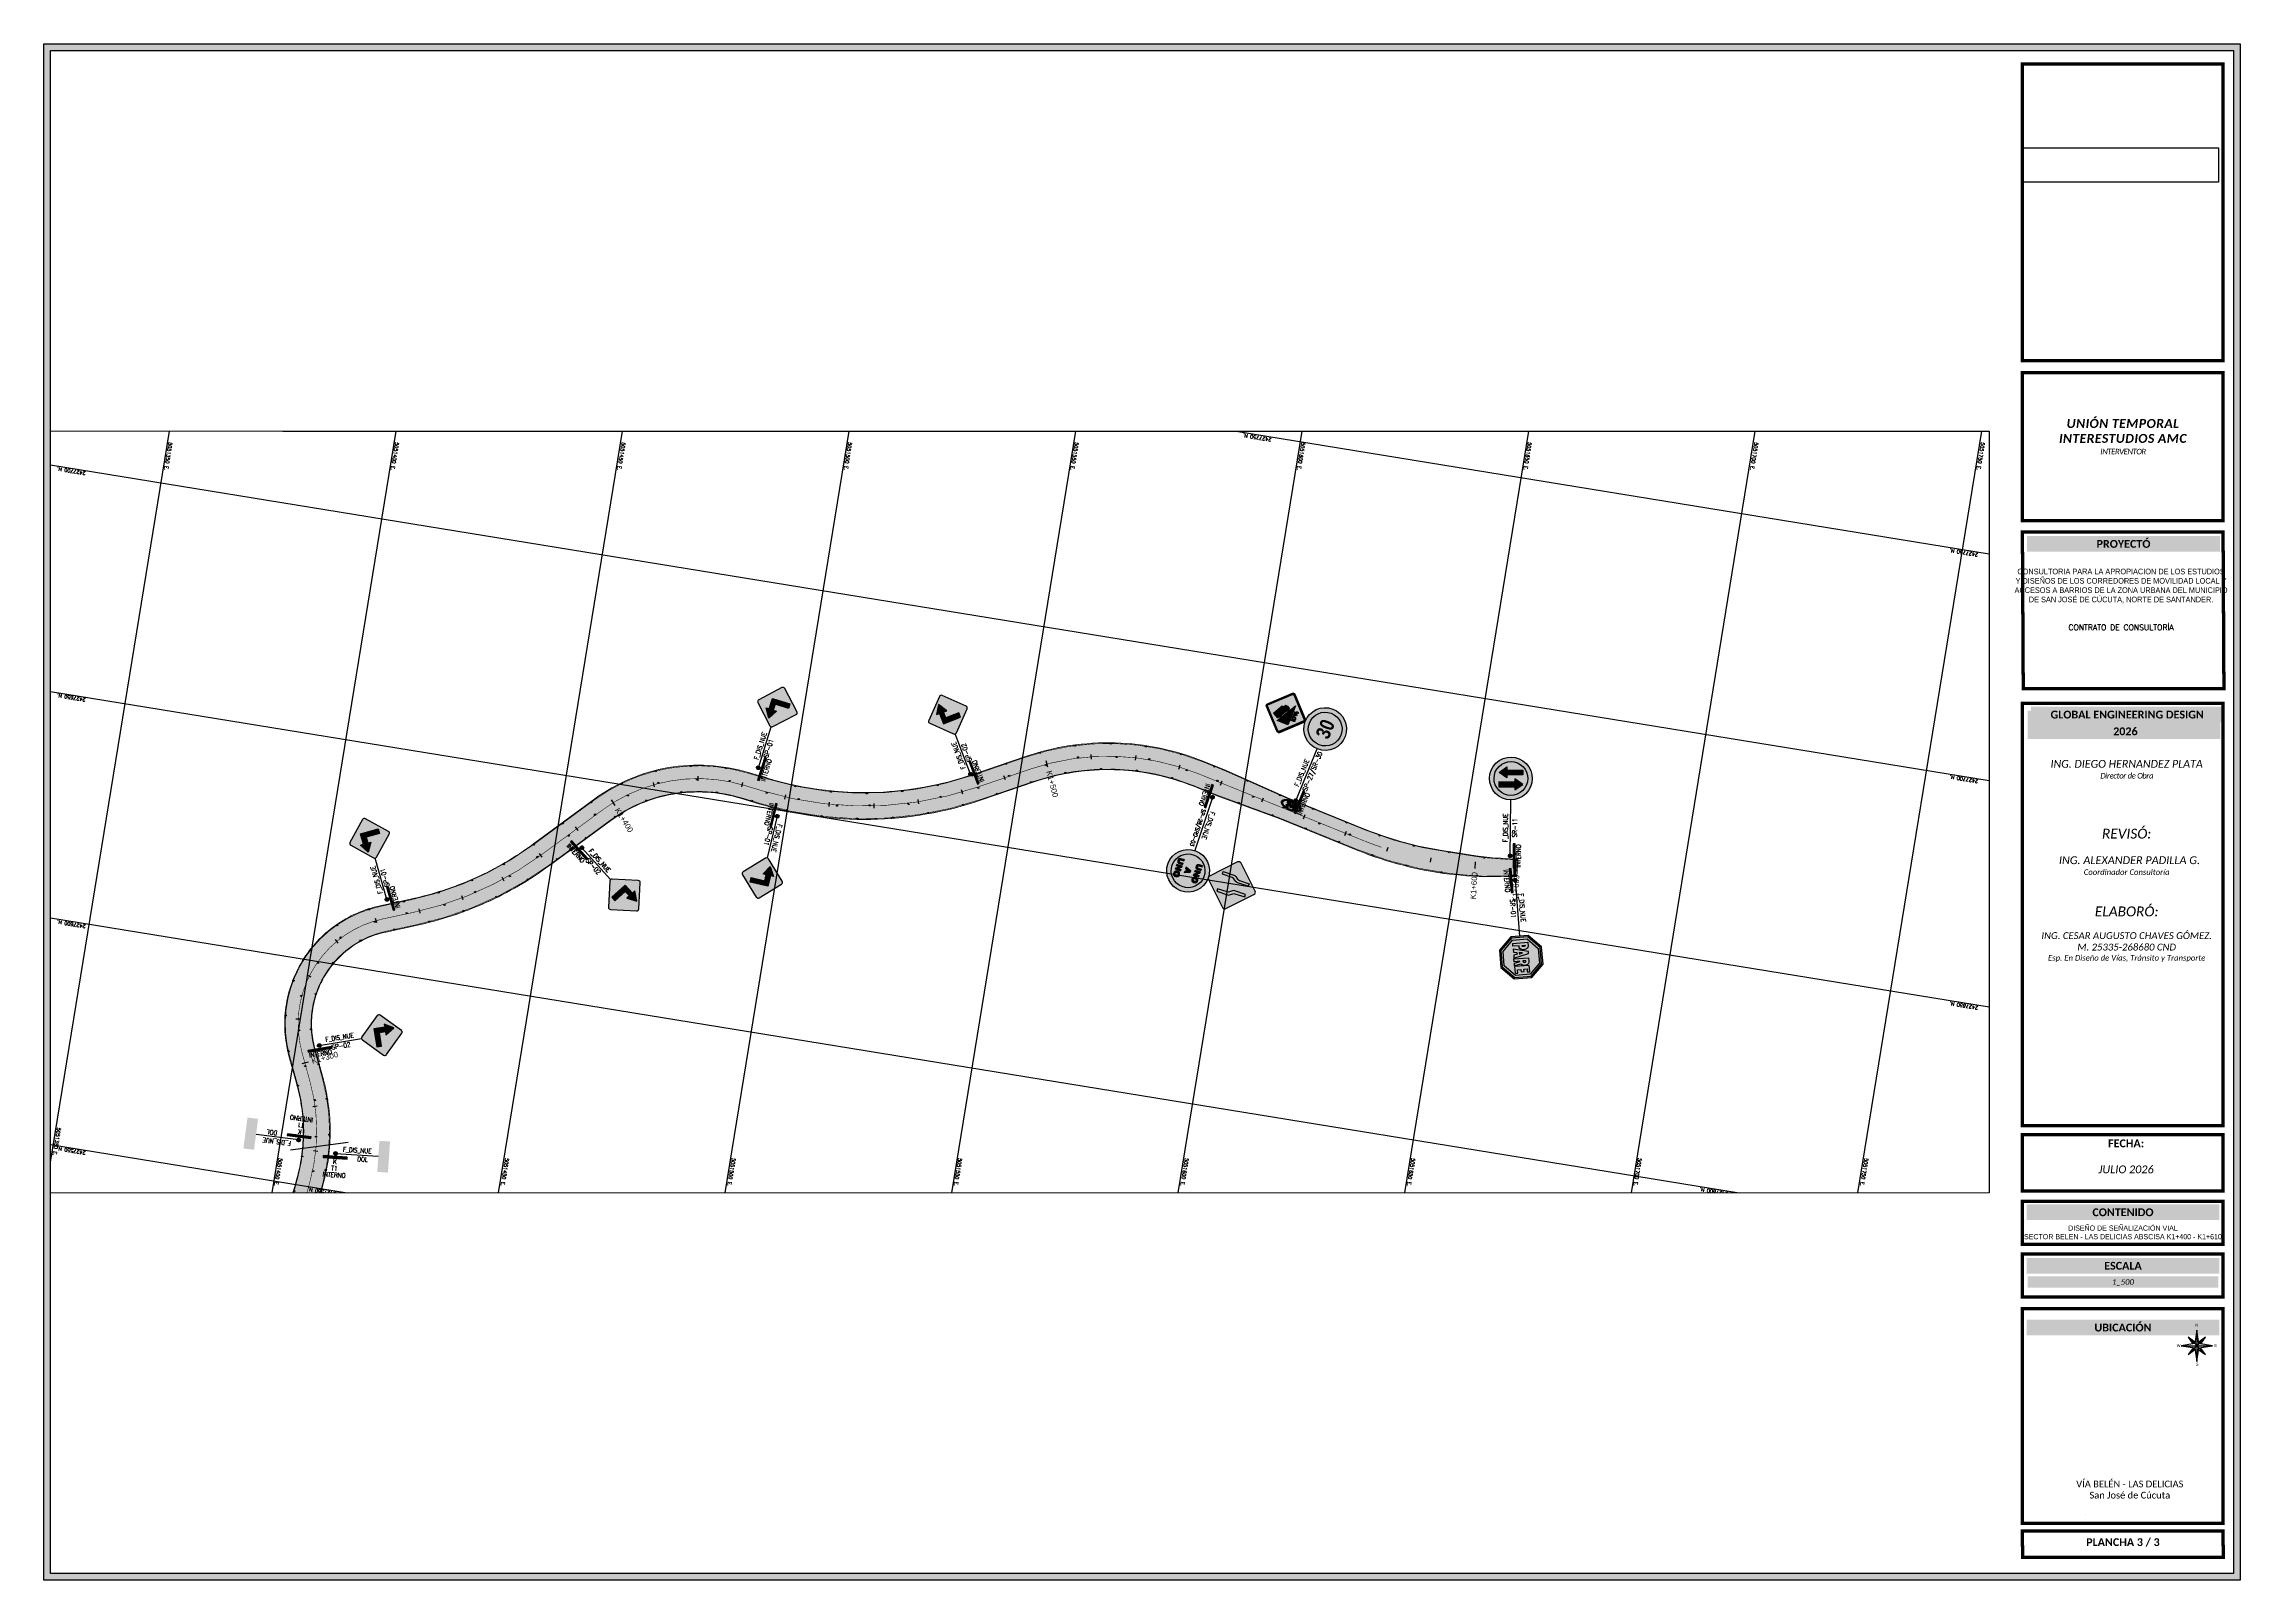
# Paper-space layout 'CUCUTA_SN_EJE_PP_002-PP-3' of a CAD drawing. Header units: metres. Extents: x 8 to 990, y 8 to 695.
# The model-space entities are those that its viewports show. They can reach past a viewport. Long polylines and large blocks are cut down to what shows.
import ezdxf
from ezdxf.enums import TextEntityAlignment as Align

# ---------------------------------------------------------------- set-up
doc = ezdxf.new("R2010")
doc.units = ezdxf.units.M
doc.layers.add('AREA VÍA', color=252, linetype='Continuous', true_color=0x878787)
doc.layers.add('FILL_DIM', color=18, linetype='Continuous', true_color=0x000000)
for name, color, linetype in [('C-ROAD-EJE PROYECTADO', 1, 'Continuous'), ('CVD-ALI-STA-MIN-CD', 7, 'Continuous'), ('FILL_AMARILLO', 40, 'Continuous'), ('FILL_NEGRO', 250, 'Continuous'), ('GEN-COORD-IMPAR', 8, 'Continuous'), ('S-VERTICAL', 250, 'Continuous'), ('SEN_BASE_SEN', 7, 'Continuous'), ('Sen_Horizontal', 250, 'Continuous'), ('Sen_Vert_Preventivas', 7, 'Continuous'), ('Sen_Vert_Reglamentarias', 7, 'Continuous'), ('SPI-C-ROAD-STAN-MAJR', 7, 'Continuous'), ('Sumidero', 162, 'Continuous'), ('TACHAS', 7, 'Continuous'), ('TEXTO MARCO', 3, 'Continuous'), ('TXT_ROTULO', 7, 'Continuous'), ('WB_SIMBOLOS', 7, 'Continuous')]:
    doc.layers.add(name, color=color, linetype=linetype)
doc.layers.add('MARCO', color=6, linetype='Continuous', lineweight=80)
doc.layers.add('NORTE', color=7, linetype='Continuous', lineweight=25)
doc.layers.add('Paramento', color=171, linetype='Continuous', lineweight=30, true_color=0x6666ff)
doc.layers.add('SEN_BASE_DEM', color=7, linetype='Continuous', lineweight=13, true_color=0xffffff)
doc.styles.add('CORDENADAS', font='romans.shx')
doc.styles.add('General', font='romans.shx')
doc.styles.add('Romans', font='romans.shx', dxfattribs={"height": 2})
doc.styles.get("Standard").update_dxf_attribs({"font": 'simplex.shx'})
doc.styles.add('style1', font='arial.ttf', dxfattribs={"height": 0.14})
doc.styles.add('TEXTO_ACCION_FASE', font='romans.shx', dxfattribs={"width": 0.8})
doc.styles.add('TEXTO_SI-26', font='ARIALNB.TTF', dxfattribs={"width": 1.3, "height": 1})
picture_1 = doc.add_image_def('image1.png', size_in_pixel=(448, 78))

# ---------------------------------------------------------------- blocks, each defined once
blk = doc.blocks.new('_Dot')
at = {"color": 0, "linetype": 'ByBlock', "lineweight": -2}
blk.add_line((-0.5, 0), (-1, 0), dxfattribs=at)
at = {"color": 0, "linetype": 'ByBlock', "const_width": 0.5}
blk.add_lwpolyline([(-0.25, 0, 1), (0.25, 0, 1)], format="xyb", close=True, dxfattribs=at)
blk = doc.blocks.new('NORTE')
at = {"layer": 'NORTE'}
h = blk.add_hatch(color=256, dxfattribs=at)
h.paths.add_polyline_path([(0, 3.907219030661508), (-0.5408808110514656, 0.5844779070466757), (0, 0)])
h.paths.add_polyline_path([(-3.907223040005192, 0), (-0.5408808110514656, -0.5354656416457148), (0, 0)])
h.paths.add_polyline_path([(0.5345752033172176, -0.5354656416457148), (0, 0), (0, -3.907223040005191)])
h.paths.add_polyline_path([(3.907223040121607, 0), (0.5345752033172176, 0.5844779070466757), (0, 0)])
h = blk.add_hatch(color=256, dxfattribs=at)
h.paths.add_polyline_path([(-2.171144223888404, 2.124553050380199), (-0.9963936662322788, 0.5053899290214336), (-0.5408808110514656, 0.5844779070466757)])
h.paths.add_polyline_path([(-2.171144223771989, -2.187552890740334), (-0.4736375898850108, -0.9546482486543837), (-0.5408808110514656, -0.5354656416457145)])
h.paths.add_polyline_path([(0.932405838784679, -0.4723032105842051), (0.5345752033172178, -0.5354656416457148), (2.14096171753849, -2.187552891175137)])
h.paths.add_polyline_path([(0.4792879930114239, 0.9281247618821609), (0.5345752033172176, 0.5844779070466759), (2.140959504758938, 2.124550838023423)])
for p, q in [((-0.5408808110514656, 0.5844779070466757), (-3.907223040005192, 0)), ((-3.907223040005192, 0), (-0.5408808110514656, -0.5354656416457148)), ((-3.907223040005192, 0), (3.907223040121607, 0)), ((-2.171144223888404, 2.1245530503802), (-0.5408808110514656, 0.5844779070466757)), ((-0.4836075484054163, 0.9363192387390881), (-2.171144223888404, 2.1245530503802)), ((-2.171144223888404, 2.1245530503802), (-0.9963936662534251, 0.5053899290505797)), ((0, 3.907219030661508), (-0.5408808110514656, 0.5844779070466757)), ((-0.5408808110514656, 0.5844779070466757), (0, 0)), ((0, 0), (-0.5408808110514656, -0.5354656416457148)), ((0.5345752033172176, 0.5844779070466757), (0, 3.907219030661508)), ((0, 3.907219030661508), (0, -3.907223040005192)), ((0.008966151974164, 0.5894866432063282), (0, 0.595799919217825)), ((0.5345752033172176, 0.5844779070466757), (0, 0)), ((0, 0), (0.5345752033172176, -0.5354656416457148)), ((2.140959504758939, 2.124550838023424), (0.4792879930464551, 0.9281247619073837)), ((2.140959504758939, 2.124550838023424), (0.5345752033172176, 0.5844779070466757)), ((3.907223040121607, 0), (0.5345752033172176, 0.5844779070466757)), ((0.5345752033172176, -0.5354656416457148), (3.907223040121607, 0)), ((0.602415799163282, -0.0039630040992051), (0.6052803588099778, 0)), ((0.9728546276455745, 0.5085243380162865), (2.140959504758939, 2.124550838023424)), ((-0.9309342167107388, -0.4734219803940505), (-2.171144223771989, -2.187552890740334)), ((-2.171144223771989, -2.187552890740334), (-0.5408808110514656, -0.5354656416457148)), ((-2.171144223771989, -2.187552890740334), (-0.4736375898355619, -0.9546482486184686)), ((-0.5408808110514656, -0.5354656416457148), (0, -3.907223040005192)), ((0, -3.907223040005192), (0.5345752033172176, -0.5354656416457148)), ((0.4654905647039414, -0.9712072168476878), (2.14096171723213, -2.187552890740334)), ((2.140961717115715, -2.187552890740334), (0.5345752033172176, -0.5354656416457148)), ((2.14096171723213, -2.187552890740334), (0.9324058387428522, -0.4723032105248422))]:
    blk.add_line(p, q, dxfattribs=at)
at = {"layer": 'NORTE', "style": 'style1'}
for s, p in [('N', (-0.4006036497885362, 4.803540755761787)), ('W', (-5.029740448575466, -0.3295346132945269)), ('E', (4.368809358100406, -0.2828699136152863)), ('S', (-0.2603283927310258, -4.949302067048847))]:
    blk.add_text(s, height=0.7168000000000001, dxfattribs=at).set_placement(p)
blk = doc.blocks.new('ROTULO')
at = {"layer": 'TXT_ROTULO', "true_color": 0x000000}
h = blk.add_hatch(color=18, dxfattribs=at)
h.dxf.hatch_style = 1
h.paths.add_polyline_path([(-979.2165771337787, 684.0326256781841), (-2.939335148088503, 684.0326256781841), (-2.939335148088503, 2.939335148088503), (-979.2165771337787, 2.939335148088503)], flags=16)
h.paths.add_polyline_path([(-982.1559122818671, 686.9719608262726), (0, 686.9719608262726), (0, 0), (-982.1559122818671, 0)])
at = {"layer": 'MARCO', "color": 132, "const_width": 1.495735496449878}
for points in [[(-97.35588924045487, 677.9522573961242), (-7.611759453320701, 677.9522573961242), (-7.611759453320701, 545.2611807923753), (-97.35588924045487, 545.2611807923753)], [(-97.35588924045487, 539.9017545191655), (-7.611759453320701, 539.9017545191655), (-7.611759453320701, 473.7581944845733), (-97.35588924045487, 473.7581944845733)], [(-97.35588924045487, 468.7724094963964), (-7.611759453320701, 468.7724094963964), (-7.224488221232604, 398.5981412545809), (-96.96861800836632, 398.5981412545809)], [(-97.35588924045487, 392.1126981859724), (-7.611759453320701, 392.1126981859724), (-7.611759453320701, 203.266628007148), (-97.35588924045487, 203.266628007148)], [(-97.35588924045487, 199.236712237038), (-7.611759453320701, 199.236712237038), (-7.611759453320701, 173.9745389485979), (-97.35588924045487, 173.9745389485979)], [(-97.35588924045487, 169.4062226861375), (-7.611759453320701, 169.4062226861375), (-7.611759453320701, 150.1804519321213), (-97.35588924045487, 150.1804519321213)], [(-97.35588924045487, 145.8759758331676), (-7.611759453320701, 145.8759758331676), (-7.611759453320701, 126.6502050791514), (-97.35588924045487, 126.6502050791514)], [(-97.35588924045487, 121.320264411921), (-7.611759453320701, 121.320264411921), (-7.611759453320701, 25.42575212726132), (-97.35588924045487, 25.42575212726132)]]:
    blk.add_lwpolyline(points, close=True, dxfattribs=at)
at = {"layer": 'TXT_ROTULO'}
for points in [[(-982.1559122818671, 686.9719608262726), (0, 686.9719608262726), (0, 0), (-982.1559122818671, 0)], [(-979.2165771337787, 684.0326256781841), (-2.939335148088503, 684.0326256781841), (-2.939335148088503, 2.939335148088503), (-979.2165771337787, 2.939335148088503)]]:
    blk.add_lwpolyline(points, close=True, dxfattribs=at)
at = {"color": 18, "true_color": 0x000000, "insert": (-53.2299453922169, 452.2863458856083), "char_height": 2.5, "attachment_point": 2}
blk.add_mtext_dynamic_manual_height_columns('\\pxqc;{\\fArial Narrow|b0|i0|c0|p34;\\C256;CONSULTORIA PARA LA APROPIACION DE LOS ESTUDIOS Y DISEÑOS DE LOS CORREDORES DE MOVILIDAD LOCAL Y ACCESOS A BARRIOS DE LA ZONA URBANA DEL MUNICIPIO DE SAN JOSÉ DE CÚCUTA, NORTE DE SANTANDER.\\P\\pq*;}\\P\\PCONTRATO DE CONSULTORÍA ', width=83.1329860870592, gutter_width=12.5, heights=[0], dxfattribs=at)
at = {"layer": 'TEXTO MARCO', "color": 18, "true_color": 0x000000, "insert": (-93.73663585646273, 535.8577007617413), "char_height": 2.935959160042025, "width": 82.70942327997216, "attachment_point": 1, "style": 'General'}
blk.add_mtext('\\pxqc;{\\fCalibri Light|b0|i1|c0|p34;\\H0.8491x;\\T0.9;\\P\\H1x;\\P\\P\\P\\fCalibri Light|b1|i1|c0|p34;\\H1.60456x;\\T1.05;UNIÓN TEMPORAL INTERESTUDIOS AMC\\P\\fCalibri Light|b0|i1|c0|p34;\\H0.62323x;\\T0.9;INTERVENTOR}', dxfattribs=at)
at = {"layer": 'TEXTO MARCO', "color": 18, "true_color": 0x000000, "attachment_point": 1, "style": 'General', "bg_fill": 1, "box_fill_scale": 1.5, "bg_fill_color": 254, "bg_fill_true_color": 14935011, "bg_fill_transparency": 0}
for s, insert, char_height, width in [('\\pxqc;{\\fCalibri|b1|i0|c0|p34;PROYECTÓ}', (-93.48766327416251, 465.1290956064638), 3.490049491716384, 82.70942327997216), ('\\pxqc;{\\fCalibri|b1|i0|c0|p34;\\P 2026}', (-93.19689391688416, 387.1295889337082), 3.490049491716384, 82.61849036349071), ('\\pxqc;{\\fCalibri|b1|i0|c0|p34;CONTENIDO}', (-93.73663585646273, 166.2337247411448), 3.490049491716384, 82.70942327997216), ('\\pxqc;{\\fCalibri|b1|i0|c0|p34;ESCALA}', (-93.73663585646273, 142.2938962140803), 3.490049491716384, 82.70942327997216), ('\\pxqc;{\\fCalibri|b0|i1|c0|p34;1_500}', (-93.73663585646273, 134.5570946438931), 2.49289249408313, 82.70942327997216)]:
    blk.add_mtext(s, dxfattribs=dict(at, insert=insert, char_height=char_height, width=width))
at = {"layer": 'TXT_ROTULO', "insert": (-110.1631125420217, 44.47951117644509), "char_height": 3, "attachment_point": 1}
blk.add_mtext_dynamic_manual_height_columns('\\pxqc;{\\fCalibri|b0|i0|c0|p34;VÍA BELÉN - LAS DELICIAS\\PSan José de Cúcuta}', width=121.7114897042262, gutter_width=23.63704897590759, heights=[0], dxfattribs=at)
image = blk.add_image(picture_1, insert=(-97.35588924045487, 625.19731744509), size_in_units=(87.70750114299148, 15.270502431145838))
image.dxf.flags = 7
blk = doc.blocks.new('A$Cf7447090')
at = {"layer": 'TEXTO MARCO', "color": 18, "true_color": 0x000000, "insert": (898.3650242237095, 397.0955828433332), "char_height": 3.490049491716384, "width": 82.61849036349071, "attachment_point": 1, "style": 'General', "bg_fill": 1, "box_fill_scale": 1.5, "bg_fill_color": 254, "bg_fill_true_color": 14935011, "bg_fill_transparency": 0}
blk.add_mtext('\\pxqc;{\\fCalibri|b1|i0|c0|p34;GLOBAL ENGINEERING DESIGN}', dxfattribs=at)
at = {"layer": 'TEXTO MARCO', "color": 18, "true_color": 0x000000, "insert": (897.8252822841309, 205.3413668637824), "char_height": 3.490049491716384, "width": 82.70942327997216, "attachment_point": 1, "style": 'General'}
blk.add_mtext('\\pxqc;{\\fCalibri|b1|i0|c0|p34;FECHA:\\P\\P\\fCalibri|b0|i1|c0|p34;JULIO 2026}', dxfattribs=at)
at = {"layer": 'WB_SIMBOLOS', "color": 250, "insert": (898.0753871204691, 388.2161628298861), "char_height": 2.935959160042025, "width": 82.72081463182258, "attachment_point": 1, "style": 'General'}
blk.add_mtext('\\pxqc;{\\fCalibri Light|b0|i1|c0|p34;\\H1.5x;\\C255;\\P\\fCalibri|b0|i1|c0|p34;\\H0.79247x;\\W0.98;\\C256;\\PING. DIEGO HERNANDEZ PLATA\\P\\H0.71429x;\\W1;\\T0.9;Director de Obra\\P\\H1.00001x;\\T1;\\P\\P\\P\\P\\P\\H1.76666x;REVISÓ:\\P\\H0.68118x;\\P\\pq*;\\H1.16333x;         ING. ALEXANDER PADILLA G.\\P\\pqc;\\H0.7143x;Coordinador Consultoría\\P\\P\\P\\P\\H1.76665x;ELABORÓ:\\H0.56604x;\\P\\P\\H1.232x;ING.^ICESAR AUGUSTO CHAVES GÓMEZ.\\PM.^I25335-268680 CND\\P\\H0.8117x;Esp. En Diseño de Vías, Tránsito y Transporte}', dxfattribs=at)
blk = doc.blocks.new('THA')
at = {"layer": 'TACHAS'}
h = blk.add_hatch(color=50, dxfattribs=at)
h.paths.add_polyline_path([(-0.1179750001450657, 0.1069721472224501), (-0.1179750001450657, -0.1289778528960142), (0.1179749999733985, -0.1289778528960142), (0.1179750000898139, 0.1069721472224501), (0.0363000000667171, 0.0959692944081781), (0.0362999999503018, -0.095969294453198), (-0.0363000001219689, -0.095969294453198), (-0.0363000000055536, 0.0959692944081781)])
h.paths.add_polyline_path([(-0.0417450000226154, 0.0912086318487582), (-0.0417450001390307, -0.0073574902714881), (-0.1125300001280038, -0.0073574902714881), (-0.1125300001280038, 0.1007444374038187)], flags=16)
h.paths.add_polyline_path([(0.041745000083779, 0.0912086318487582), (0.112530000072752, 0.1007444374038187), (0.112530000072752, -0.0073328970690909), (0.0417450000837789, 0.0022029087188002)], flags=16)
h.paths.add_polyline_path([(-0.0417450001390307, -0.01280249028855), (-0.0417450001390307, -0.092297000833014), (-0.1125300001280038, -0.1209044179638568), (-0.1125300001280038, -0.01280249028855)], flags=16)
h.paths.add_polyline_path([(0.0417450000837789, -0.003291277703056), (0.112530000072752, -0.0128270832581166), (0.1125299999563367, -0.1209044179638568), (0.0417449999673636, -0.092297000833014)], flags=16)
for color, points in [(50, [(0.0363000000667171, 0.0959692944081781), (0.1179750000898139, 0.1069721472224501), (-0.1179750001450657, 0.1069721472224501), (-0.0363000000055536, 0.0959692944081781)]), (40, [(-0.1125300001280038, -0.0073574902714881), (-0.0417450001390307, -0.0073574902714881), (-0.0417450000226154, 0.0912086318487582), (-0.1125300001280038, 0.1007444374038187)]), (40, [(0.0417450000837789, 0.0912086318487582), (0.0417450000837789, 0.0035160884501693), (0.0438265085687772, 0.0019224981704936), (0.112530000072752, -0.0073328970690909), (0.112530000072752, 0.1007444374038187)]), (40, [(-0.0417450001390307, -0.01280249028855), (-0.1125300001280038, -0.01280249028855), (-0.1125300001280038, -0.1209044179638568), (-0.0417450001390307, -0.092297000833014)]), (40, [(0.0417450000837789, -0.003291277703056), (0.0417449999673636, -0.092297000833014), (0.1125299999563367, -0.1209044179638568), (0.112530000072752, -0.0128270832581166)])]:
    blk.add_hatch(color=color, dxfattribs=at).paths.add_polyline_path(points)
blk.add_hatch(color=50, dxfattribs=at).paths.add_polyline_path([(-0.0363000000055536, 0.0959692944081781), (-0.0363000001219689, -0.095969294453198), (0.0362999999503018, -0.095969294453198), (0.0363000000667171, 0.0959692944081781)], flags=17)
at = {"layer": 'TACHAS', "color": 7, "lineweight": 0, "ltscale": 10}
blk.add_line((0.0417450000837789, 0.0035160884501693), (0.0438265088320122, 0.0019224979689625), dxfattribs=at)
at = {"layer": 'TACHAS', "color": 18, "lineweight": 0, "true_color": 0x000000, "const_width": 0.0004}
for points in [[(-0.1179750001450657, -0.1289778528960142), (0.1179749999733985, -0.1289778528960142), (0.1179750000898139, 0.1069721472224501), (-0.1179750001450657, 0.1069721472224501)], [(0.0363000000667171, 0.0959692944081781), (-0.0363000000055536, 0.0959692944081781), (-0.0363000001219689, -0.095969294453198), (0.0362999999503018, -0.095969294453198)], [(0.0417449999673636, -0.092297000833014), (0.1125299999563367, -0.1209044179638568), (0.112530000072752, -0.0128270832581166), (0.0417450000837789, -0.003291277703056)]]:
    blk.add_lwpolyline(points, close=True, dxfattribs=at)
for points in [[(-0.1179750001450657, 0.1069721472224501), (-0.0363000000055536, 0.0959692944081781)], [(-0.0417450000226154, 0.0912086318487582), (-0.0417450001390307, -0.0073574902714881), (-0.1125300001280038, -0.0073574902714881)], [(0.1179750000898139, 0.1069721472224501), (0.0363000000667171, 0.0959692944081781)], [(0.112530000072752, -0.0073328970690909), (0.112530000072752, 0.1007444374038187), (0.0417450000837789, 0.0912086318487582), (0.0417450000837789, 0.0022029087188002), (0.112530000072752, -0.0073328970690909)], [(-0.1179750001450657, -0.1289778528960142), (-0.0363000001219689, -0.095969294453198)], [(-0.1125300001280038, -0.1209044179638568), (-0.1125300001280038, -0.01280249028855), (-0.0417450001390307, -0.01280249028855), (-0.0417450001390307, -0.092297000833014)], [(-0.1125300001280038, -0.1209044179638568), (-0.0417450001390307, -0.092297000833014)], [(0.1179749999733985, -0.1289778528960142), (0.0362999999503018, -0.095969294453198)]]:
    blk.add_lwpolyline(points, dxfattribs=at)
at = {"layer": 'TACHAS', "color": 7, "true_color": 0xffffff}
blk.add_lwpolyline([(0.1179749999733985, -0.1289778528960142), (-0.1179750001450657, -0.1289778528960142), (-0.1179750001450657, 0.1069721472224501), (0.1179750000898139, 0.1069721472224501)], close=True, dxfattribs=at)
at = {"layer": 'TACHAS', "color": 18, "lineweight": 0, "true_color": 0x000000}
blk.add_lwpolyline([(-0.1125300001280038, 0.1007444374038187, 0.0004, 0.0004, 0), (-0.0417450000226154, 0.0912086318487582, 0.0001815000000002, 0.0001815000000002, 0)], format="xyseb", dxfattribs=at)
blk = doc.blocks.new('th-')
at = {"layer": 'TACHAS', "true_color": 0xffffff}
h = blk.add_hatch(color=7, dxfattribs=at)
h.dxf.hatch_style = 1
h.paths.add_polyline_path([(0, -0.1179750000592321), (-0.2359500001184642, -0.1179750000592321), (-0.2359500001184642, 0.1179750000592321), (1.164153e-10, 0.1179750000592321)])
at = {"layer": 'TACHAS'}
for points in [[(-0.0054449999006465, 0.1117472902406007), (-0.0762299998896197, 0.1022114846855402), (-0.0762299998896197, 0.0145189412869513), (-0.0741484914046214, 0.0129253510072757), (-0.0054449999006465, 0.0036699557676911)], [(-0.0054449999006465, -0.0018242304213345), (-0.0762299998896197, 0.007711575133726), (-0.076230000006035, -0.081294147996232), (-0.0054450000170618, -0.1099015651270747)]]:
    blk.add_hatch(color=1, dxfattribs=at).paths.add_polyline_path(points)
at = {"layer": 'TACHAS', "color": 7, "lineweight": 0, "ltscale": 10}
blk.add_line((-0.0762299998896197, 0.0145189412869513), (-0.0741484911413863, 0.0129253508057445), dxfattribs=at)
at = {"layer": 'TACHAS', "color": 18, "lineweight": 5, "true_color": 0x000000, "const_width": 0.0004}
for points in [[(-0.2359500001184642, -0.1179750000592321), (0, -0.1179750000592321), (1.164153e-10, 0.1179750000592321), (-0.2359500001184642, 0.1179750000592321)], [(-0.0816749999066815, 0.1069721472449601), (-0.1542749999789521, 0.1069721472449601), (-0.1542750000953674, -0.084966441616416), (-0.0816750000230968, -0.084966441616416)], [(-0.076230000006035, -0.0812941479962319), (-0.0054450000170618, -0.1099015651270747), (-0.0054449999006465, -0.0018242304213345), (-0.0762299998896197, 0.007711575133726)]]:
    blk.add_lwpolyline(points, close=True, dxfattribs=at)
at = {"layer": 'TACHAS', "color": 18, "lineweight": 5, "true_color": 0x000000}
for points, const_width in [([(-0.2359500001184642, 0.1179750000592321), (-0.1542749999789521, 0.1069721472449601)], 0.0004), ([(-0.1597199999960139, 0.1022114846855402), (-0.1597200001124293, 0.0036453625652939), (-0.2305050001014024, 0.0036453625652939)], 0.0004), ([(-0.2305050001014024, 0.1117472902406007), (-0.2305050001014024, 0.0036453625652939)], 0.0001815000000002), ([(1.164153e-10, 0.1179750000592321), (-0.0816749999066815, 0.1069721472449601)], 0.0004), ([(-0.0054449999006465, 0.0036699557676911), (-0.0054449999006465, 0.1117472902406007), (-0.0762299998896197, 0.1022114846855402), (-0.0762299998896197, 0.0132057615555823), (-0.0054449999006465, 0.0036699557676911)], 0.0004), ([(-0.2305050001014024, -0.1099015651270747), (-0.2305050001014024, -0.0017996374517679), (-0.1597200001124293, -0.0017996374517679), (-0.1597200001124293, -0.0812941479962319)], 0.0004), ([(-0.2305050001014024, -0.1099015651270747), (-0.1597200001124293, -0.0812941479962319)], 0.0004), ([(0, -0.1179750000592321), (-0.0816750000230968, -0.084966441616416)], 0.0004)]:
    blk.add_lwpolyline(points, dxfattribs=dict(at, const_width=const_width))
at = {"layer": 'TACHAS', "color": 18, "lineweight": 30, "true_color": 0x000000}
blk.add_lwpolyline([(0, -0.1179750000592321), (-0.2359500001184642, -0.1179750000592321), (-0.2359500001184642, 0.1179750000592321), (1.164153e-10, 0.1179750000592321)], close=True, dxfattribs=at)
at = {"layer": 'TACHAS', "color": 18, "lineweight": 5, "true_color": 0x000000}
for points in [[(-0.2305050001014024, 0.1117472902406007, 0.0004, 0.0004, 0), (-0.1597199999960139, 0.1022114846855402, 0.0001815000000002, 0.0001815000000002, 0)], [(-0.2359500001184642, -0.1179750000592321, 0.0004, 0.0004, 0), (-0.1542750000953674, -0.084966441616416, 0.0001815000000002, 0.0001815000000002, 0)]]:
    blk.add_lwpolyline(points, format="xyseb", dxfattribs=at)
blk = doc.blocks.new('*U67')
at = {"layer": 'Sen_Horizontal', "true_color": 0xffffff}
h = blk.add_hatch(color=7, dxfattribs=at)
h.dxf.hatch_style = 1
edge = h.paths.add_edge_path()
edge.add_ellipse((115.883656545369, -301.3656557814461), major_axis=(0, 2.399999999999977), ratio=0.4166666666666706, start_angle=0, end_angle=360)
edge = h.paths.add_edge_path(flags=16)
edge.add_ellipse((115.883656545369, -301.3656557814461), major_axis=(0, 2.100000000000022), ratio=0.4095238095237982, start_angle=0, end_angle=360)
h = blk.add_hatch(color=7, dxfattribs=at)
h.dxf.hatch_style = 1
h.paths.add_polyline_path([(115.326610337275, -300.2787788766307, 0.1304380386444119), (115.1575215163289, -300.674321567046), (115.1279732190547, -300.8772935919123), (115.2906352200484, -300.963053523807, -0.0995941269411973), (115.3362002995551, -300.6846110499875, -0.1654808077083907), (115.4022238938219, -300.5753056284356, -0.4630844122529336), (115.5954655730358, -300.6080656970641, -0.1961243577228935), (115.6498161601242, -300.9721933483789, -0.1348249006920219), (115.5949495363675, -301.1274664689409, -0.2076344270771399), (115.4062794752777, -301.2062761468996), (115.4073190442964, -301.502590259829), (115.5294266861349, -301.5021618653961, -0.1827477430672564), (115.6386737794383, -301.6428261482924, -0.0908645176142355), (115.6741160207803, -301.9428069248915, -0.1173465916652009), (115.5911161708269, -302.2137570911007, -0.5701810641973557), (115.3736116560859, -302.214520169681, -0.1400714448931332), (115.2750029105032, -301.8431864243766), (115.1053847029019, -301.8971510685096, 0.1579208701800847), (115.273455374769, -302.5085577284006, 0.4620481308229889), (115.6383066087823, -302.5538918963518, 0.1968332482562908), (115.8502365984254, -301.9381679379568, 0.174043998760541), (115.6788814633101, -301.3246385188111, 0.0869028663002526), (115.7691164866139, -301.185064177475, 0.1048172244639099), (115.8225656771237, -300.7592872175171, 0.1854274815991196), (115.6664588524506, -300.3232482455256, 0.4379855150873656)])
h.paths.add_polyline_path([(116.1137581114091, -300.3173709290172), (116.0919503723572, -300.3657109925679), (116.071272685538, -300.4219340300576), (116.0518824206336, -300.485612150223), (116.0339271492686, -300.5562607241195), (116.0175435218995, -300.6333420734409), (116.0028562278231, -300.716269562576), (115.9899770462158, -300.8044120632595), (115.9790039954267, -300.8970987578393), (115.9700205869975, -300.9936242446038), (115.9630951900911, -301.0932539063151), (115.9582805111594, -301.1952295010896), (115.955613192816, -301.2987749330764), (115.9551135349646, -301.4031021590156), (115.9567853403028, -301.5074171857236), (115.9606158853827, -301.6109261128596), (115.9665760174431, -301.712841174988), (115.9746203762803, -301.8123867369479), (115.9846877394665, -301.9088051969057), (115.9967014882883, -302.0013627521617), (116.0105701908638, -302.089354983833), (116.026188297992, -302.1721122179051), (116.0434369464468, -302.2490046218568), (116.0621848635991, -302.319446998065), (116.0822893664787, -302.3829032375124), (116.1035974476791, -302.4388903999011), (116.1259469398365, -302.486982389119), (116.1491677498208, -302.5268131960899), (116.1730831532462, -302.5580796843219), (116.1975111394528, -302.5805438969603), (116.2222657967151, -302.594034867783), (116.2471587271442, -302.5984499223555), (116.2720004805088, -302.5937554594471), (116.296601996066, -302.5799872067546), (116.3207760414276, -302.5572499489949), (116.3443386375114, -302.5257167304287), (116.3671104587344, -302.4856275378893), (116.3889181977862, -302.4372874743386), (116.4095958846054, -302.3810644368489), (116.4289861495098, -302.3173863166835), (116.4469414208748, -302.246737742787), (116.4633250482439, -302.1696563934656), (116.4780123423203, -302.0867289043305), (116.4908915239276, -301.998586403647), (116.5018645747167, -301.9058997090672), (116.5108479831459, -301.8093742223027), (116.5177733800523, -301.7097445605914), (116.5225880589841, -301.6077689658169), (116.5252553773274, -301.5042235338301), (116.5257550351788, -301.3998963078909), (116.5240832298406, -301.2955812811829), (116.5202526847607, -301.1920723540469), (116.5142925527003, -301.0901572919185), (116.5062481938631, -300.9906117299586), (116.4961808306769, -300.8941932700009), (116.4841670818551, -300.8016357147448), (116.4702983792796, -300.7136434830735), (116.4546802721514, -300.6308862490014), (116.4374316236966, -300.5539938450497), (116.4186837065443, -300.4835514688415), (116.3985792036648, -300.4200952293941), (116.3772711224643, -300.3641080670054), (116.3549216303068, -300.3160160777875), (116.3317008203227, -300.2761852708167), (116.3077854168972, -300.2449187825846), (116.2833574306906, -300.2224545699462), (116.2586027734284, -300.2089635991235), (116.2337098429992, -300.204548544551), (116.2088680896346, -300.2092430074595), (116.1842665740774, -300.2230112601519), (116.1600925287158, -300.2457485179116), (116.136529932632, -300.2772817364778)])
h.paths.add_polyline_path([(116.2536937165496, -300.5696502777649), (116.2795050360498, -300.6013640982339), (116.2979614317959, -300.6435112139655), (116.3098122324642, -300.6773939957416), (116.3211350250611, -300.7168393449116), (116.3318436362984, -300.7615470585506), (116.3418565671785, -300.8111768839624), (116.3510976132512, -300.8653511082084), (116.3594964445761, -300.9236574327311), (116.3669891409755, -300.9856521111941), (116.3735186785055, -301.0508633266611), (116.379035363443, -301.1187947824069), (116.3834972104845, -301.1889294790349), (116.3868702622798, -301.2607336491555), (116.3891288478679, -301.3336608196774), (116.3902557780492, -301.4071559707982), (116.3902424762042, -301.4806597600405), (116.3890890435679, -301.5536127791852), (116.3868042584591, -301.6254598117066), (116.3834055094727, -301.6956540583044), (116.3789186631398, -301.7636612983779), (116.3733778670708, -301.8289639557662), (116.3668252900692, -301.8910650378157), (116.3593108012027, -301.9494919177942), (116.3508915902688, -302.0037999318661), (116.3416317325462, -302.0535757632522), (116.331601701144, -302.0984405878203), (116.3154954136911, -302.1579347982472), (116.291726014864, -302.2145333017355), (116.2600054520336, -302.254736811616), (116.2271748535938, -302.2469316864524), (116.2013635340936, -302.2152178659833), (116.1829071383475, -302.1730707502517), (116.1710563376792, -302.1391879684756), (116.1597335450823, -302.0997426193056), (116.149024933845, -302.0550349056666), (116.1390120029649, -302.0054050802548), (116.1297709568922, -301.9512308560088), (116.1213721255673, -301.8929245314862), (116.1138794291679, -301.8309298530231), (116.1073498916379, -301.7657186375561), (116.1018332067004, -301.6977871818103), (116.0973713596589, -301.6276524851824), (116.0939983078636, -301.5558483150618), (116.0917397222755, -301.4829211445399), (116.0906127920942, -301.4094259934191), (116.0906260939392, -301.3359222041767), (116.0917795265756, -301.2629691850321), (116.0940643116843, -301.1911221525106), (116.0974630606707, -301.1209279059128), (116.1019499070036, -301.0529206658393), (116.1074907030726, -300.987618008451), (116.1140432800742, -300.9255169264016), (116.1215577689407, -300.8670900464231), (116.1299769798746, -300.8127820323512), (116.1392368375972, -300.763006200965), (116.1492668689994, -300.7181413763969), (116.1653731564523, -300.65864716597), (116.1891425552794, -300.6020486624817), (116.2208631181098, -300.5618451526013)], flags=16)
at = {"layer": 'Sen_Horizontal', "color": 18, "true_color": 0x000000}
for points in [[(115.883656545369, -298.9656557814461), (115.7965008026213, -298.9747885060259), (115.7100083677021, -299.0021171742169), (115.6248375002665, -299.0474337983524), (115.5416364020433, -299.1103934915599), (115.4610382836283, -299.1905170925581), (115.383656545369, -299.2871948123635), (115.3100801090179, -299.3996908751526), (115.2408689356825, -299.5271491179606), (115.1765497641825, -299.6685995065984), (115.11761210225, -299.8229655181985), (115.06450450108, -299.9890723342036), (115.0176311415846, -300.1656557814461), (114.9773487583323, -300.3513719532684), (114.9439639245831, -300.5448074374645), (114.9177307190799, -300.7444900732), (114.8988487923568, -300.9489001550455), (114.8874618472772, -301.1564819988517), (114.883656545369, -301.3656557814461), (114.8874618472772, -301.5748295640405), (114.8988487923568, -301.7824114078467), (114.9177307190799, -301.9868214896921), (114.9439639245831, -302.1865041254277), (114.9773487583323, -302.3799396096237), (115.0176311415846, -302.5656557814461), (115.06450450108, -302.7422392286886), (115.11761210225, -302.9083460446937), (115.1765497641825, -303.0627120562938), (115.2408689356825, -303.2041624449316), (115.3100801090179, -303.3316206877397), (115.383656545369, -303.4441167505288), (115.4610382836283, -303.5407944703341), (115.5416364020433, -303.6209180713322), (115.6248375002665, -303.6838777645398), (115.7100083677021, -303.7291943886753), (115.7965008026213, -303.7565230568663), (115.883656545369, -303.7656557814461), (115.9708122881166, -303.7565230568663), (116.0573047230359, -303.7291943886753), (116.1424755904715, -303.6838777645398), (116.2256766886947, -303.6209180713322), (116.3062748071097, -303.5407944703341), (116.383656545369, -303.4441167505288), (116.45723298172, -303.3316206877397), (116.5264441550555, -303.2041624449316), (116.5907633265556, -303.0627120562938), (116.649700988488, -302.9083460446937), (116.702808589658, -302.7422392286886), (116.7496819491534, -302.5656557814461), (116.7899643324056, -302.3799396096237), (116.8233491661549, -302.1865041254277), (116.8495823716581, -301.9868214896921), (116.8684642983812, -301.7824114078467), (116.8798512434607, -301.5748295640405), (116.883656545369, -301.3656557814461), (116.8798512434607, -301.1564819988517), (116.8684642983812, -300.9489001550455), (116.8495823716581, -300.7444900732), (116.8233491661549, -300.5448074374645), (116.7899643324056, -300.3513719532684), (116.7496819491534, -300.1656557814461), (116.702808589658, -299.9890723342036), (116.649700988488, -299.8229655181985), (116.5907633265556, -299.6685995065984), (116.5264441550555, -299.5271491179606), (116.45723298172, -299.3996908751526), (116.383656545369, -299.2871948123635), (116.3062748071097, -299.1905170925581), (116.2256766886947, -299.1103934915599), (116.1424755904715, -299.0474337983524), (116.0573047230359, -299.0021171742169), (115.9708122881166, -298.9747885060259), (115.883656545369, -298.9656557814461)], [(115.883656545369, -299.2656557814461), (115.808702606606, -299.2736469154534), (115.7343191125754, -299.2975595001204), (115.6610721665808, -299.337211546239), (115.5895192221089, -299.3923012777957), (115.520204840272, -299.4624094286691), (115.453656545369, -299.5470024334987), (115.3903808101071, -299.6454364884392), (115.3308592010386, -299.7569624508962), (115.2755447135486, -299.8807315409544), (115.2248583242867, -300.0158018011044), (115.1791857872805, -300.1611452651089), (115.1388746981144, -300.3156557814461), (115.1042318485175, -300.4781574317906), (115.0755208914931, -300.6474134804622), (115.0529603347604, -300.8221357867308), (115.0367218777785, -301.0009946083455), (115.0269291050101, -301.182628721676), (115.023656545369, -301.3656557814461), (115.0269291050101, -301.5486828412162), (115.0367218777785, -301.7303169545467), (115.0529603347604, -301.9091757761614), (115.0755208914931, -302.08389808243), (115.1042318485175, -302.2531541311015), (115.1388746981144, -302.4156557814461), (115.1791857872805, -302.5701662977833), (115.2248583242867, -302.7155097617878), (115.2755447135486, -302.8505800219378), (115.3308592010386, -302.974349111996), (115.3903808101071, -303.085875074453), (115.453656545369, -303.1843091293934), (115.520204840272, -303.2689021342231), (115.5895192221089, -303.3390102850966), (115.6610721665808, -303.3941000166532), (115.7343191125754, -303.4337520627718), (115.808702606606, -303.4576646474388), (115.883656545369, -303.4656557814461), (115.958610484132, -303.4576646474388), (116.0329939781626, -303.4337520627718), (116.1062409241572, -303.3941000166532), (116.1777938686291, -303.3390102850966), (116.247108250466, -303.2689021342231), (116.313656545369, -303.1843091293934), (116.3769322806309, -303.085875074453), (116.4364538896994, -302.974349111996), (116.4917683771894, -302.8505800219378), (116.5424547664513, -302.7155097617878), (116.5881273034575, -302.5701662977833), (116.6284383926236, -302.4156557814461), (116.6630812422205, -302.2531541311015), (116.6917921992449, -302.08389808243), (116.7143527559776, -301.9091757761614), (116.7305912129595, -301.7303169545467), (116.7403839857279, -301.5486828412162), (116.743656545369, -301.3656557814461), (116.7403839857279, -301.182628721676), (116.7305912129595, -301.0009946083455), (116.7143527559776, -300.8221357867308), (116.6917921992449, -300.6474134804622), (116.6630812422205, -300.4781574317906), (116.6284383926236, -300.3156557814461), (116.5881273034575, -300.1611452651089), (116.5424547664513, -300.0158018011044), (116.4917683771894, -299.8807315409544), (116.4364538896994, -299.7569624508962), (116.3769322806309, -299.6454364884392), (116.313656545369, -299.5470024334987), (116.247108250466, -299.4624094286691), (116.1777938686291, -299.3923012777957), (116.1062409241572, -299.337211546239), (116.0329939781626, -299.2975595001204), (115.958610484132, -299.2736469154534), (115.883656545369, -299.2656557814461)], [(116.2337098429992, -300.204548544551), (116.2088680896346, -300.2092430074595), (116.1842665740774, -300.2230112601519), (116.1600925287158, -300.2457485179116), (116.136529932632, -300.2772817364778), (116.1137581114091, -300.3173709290172), (116.0919503723572, -300.3657109925679), (116.071272685538, -300.4219340300576), (116.0518824206336, -300.485612150223), (116.0339271492686, -300.5562607241195), (116.0175435218995, -300.6333420734409), (116.0028562278231, -300.716269562576), (115.9899770462158, -300.8044120632595), (115.9790039954267, -300.8970987578393), (115.9700205869975, -300.9936242446038), (115.9630951900911, -301.0932539063151), (115.9582805111594, -301.1952295010896), (115.955613192816, -301.2987749330764), (115.9551135349646, -301.4031021590156), (115.9567853403028, -301.5074171857236), (115.9606158853827, -301.6109261128596), (115.9665760174431, -301.712841174988), (115.9746203762803, -301.8123867369479), (115.9846877394665, -301.9088051969057), (115.9967014882883, -302.0013627521617), (116.0105701908638, -302.089354983833), (116.026188297992, -302.1721122179051), (116.0434369464468, -302.2490046218568), (116.0621848635991, -302.319446998065), (116.0822893664787, -302.3829032375124), (116.1035974476791, -302.4388903999011), (116.1259469398365, -302.486982389119), (116.1491677498208, -302.5268131960899), (116.1730831532462, -302.5580796843219), (116.1975111394528, -302.5805438969603), (116.2222657967151, -302.594034867783), (116.2471587271442, -302.5984499223555), (116.2720004805088, -302.5937554594471), (116.296601996066, -302.5799872067546), (116.3207760414276, -302.5572499489949), (116.3443386375114, -302.5257167304287), (116.3671104587344, -302.4856275378893), (116.3889181977862, -302.4372874743386), (116.4095958846054, -302.3810644368489), (116.4289861495098, -302.3173863166835), (116.4469414208748, -302.246737742787), (116.4633250482439, -302.1696563934656), (116.4780123423203, -302.0867289043305), (116.4908915239276, -301.998586403647), (116.5018645747167, -301.9058997090672), (116.5108479831459, -301.8093742223027), (116.5177733800523, -301.7097445605914), (116.5225880589841, -301.6077689658169), (116.5252553773274, -301.5042235338301), (116.5257550351788, -301.3998963078909), (116.5240832298406, -301.2955812811829), (116.5202526847607, -301.1920723540469), (116.5142925527003, -301.0901572919185), (116.5062481938631, -300.9906117299586), (116.4961808306769, -300.8941932700009), (116.4841670818551, -300.8016357147448), (116.4702983792796, -300.7136434830735), (116.4546802721514, -300.6308862490014), (116.4374316236966, -300.5539938450497), (116.4186837065443, -300.4835514688415), (116.3985792036648, -300.4200952293941), (116.3772711224643, -300.3641080670054), (116.3549216303068, -300.3160160777875), (116.3317008203227, -300.2761852708167), (116.3077854168972, -300.2449187825846), (116.2833574306906, -300.2224545699462), (116.2586027734284, -300.2089635991235), (116.2337098429992, -300.204548544551)], [(116.2340455589764, -300.5649791375365), (116.221012066508, -300.5682871164617), (116.2081263888502, -300.5779880320126), (116.1954865937908, -300.5940080543645), (116.1831888778023, -300.6162252614739), (116.1713268339287, -300.6444705669797), (116.1599907394867, -300.678529007052), (116.1492668689994, -300.7181413763969), (116.1392368375972, -300.763006200965), (116.1299769798746, -300.8127820323512), (116.1215577689407, -300.8670900464231), (116.1140432800742, -300.9255169264016), (116.1074907030726, -300.987618008451), (116.1019499070036, -301.0529206658393), (116.0974630606707, -301.1209279059128), (116.0940643116843, -301.1911221525106), (116.0917795265756, -301.2629691850321), (116.0906260939392, -301.3359222041767), (116.0906127920942, -301.4094259934191), (116.0917397222755, -301.4829211445399), (116.0939983078636, -301.5558483150618), (116.0973713596589, -301.6276524851824), (116.1018332067004, -301.6977871818103), (116.1073498916379, -301.7657186375561), (116.1138794291679, -301.8309298530231), (116.1213721255673, -301.8929245314862), (116.1297709568922, -301.9512308560088), (116.1390120029649, -302.0054050802548), (116.149024933845, -302.0550349056666), (116.1597335450823, -302.0997426193056), (116.1710563376792, -302.1391879684756), (116.1829071383475, -302.1730707502517), (116.1951957553382, -302.2011330962055), (116.207828664856, -302.2231614349398), (116.2207097228314, -302.2389881174959), (116.2337408966353, -302.2484926932632), (116.246823011167, -302.2516028266807), (116.2598565036354, -302.2482948477555), (116.2727421812932, -302.2385939322046), (116.2853819763526, -302.2225739098527), (116.2976796923411, -302.2003567027433), (116.3095417362148, -302.1721113972375), (116.3208778306567, -302.1380529571652), (116.331601701144, -302.0984405878203), (116.3416317325462, -302.0535757632522), (116.3508915902688, -302.0037999318661), (116.3593108012027, -301.9494919177942), (116.3668252900692, -301.8910650378157), (116.3733778670708, -301.8289639557662), (116.3789186631398, -301.7636612983779), (116.3834055094727, -301.6956540583044), (116.3868042584591, -301.6254598117066), (116.3890890435679, -301.5536127791852), (116.3902424762042, -301.4806597600405), (116.3902557780492, -301.4071559707982), (116.3891288478679, -301.3336608196774), (116.3868702622798, -301.2607336491555), (116.3834972104845, -301.1889294790349), (116.379035363443, -301.1187947824069), (116.3735186785055, -301.0508633266611), (116.3669891409755, -300.9856521111941), (116.3594964445761, -300.9236574327311), (116.3510976132512, -300.8653511082084), (116.3418565671785, -300.8111768839624), (116.3318436362984, -300.7615470585506), (116.3211350250611, -300.7168393449116), (116.3098122324642, -300.6773939957416), (116.2979614317959, -300.6435112139655), (116.2856728148052, -300.6154488680118), (116.2730399052874, -300.5934205292774), (116.260158847312, -300.5775938467214), (116.2471276735081, -300.568089270954), (116.2340455589764, -300.5649791375365)]]:
    blk.add_lwpolyline(points, dxfattribs=at)
blk.add_lwpolyline([(115.3362002995551, -300.6846110499875, -0.1654808077086416), (115.402223893822, -300.5753056284355, -0.4630844122546547), (115.5954655730363, -300.6080656970649, -0.196124357722402), (115.6498161601242, -300.9721933483789, -0.1348249006920217), (115.5949495363675, -301.1274664689409, -0.2076344270771401), (115.4062794752777, -301.2062761468996), (115.4073190442964, -301.502590259829), (115.5294266861349, -301.5021618653961, -0.1827477430652803), (115.6386737794377, -301.6428261482906, -0.0908645176446051), (115.674116020774, -301.9428069249903, -0.1173465916211797), (115.5911161708305, -302.2137570910944, -0.5701810641827669), (115.3736116560925, -302.214520169692, -0.1400714448978133), (115.2750029105032, -301.8431864243766), (115.1053847029019, -301.8971510685096, 0.1579208701776621), (115.2734553747636, -302.5085577283924, 0.4620481308352107), (115.6383066087823, -302.5538918963518, 0.196833248256292), (115.8502365984254, -301.9381679379568, 0.1740439987605407), (115.6788814633101, -301.3246385188111, 0.086902866300253), (115.7691164866139, -301.185064177475, 0.1048172244639101), (115.8225656771237, -300.7592872175171, 0.185427481599119), (115.6664588524506, -300.3232482455256, 0.4379855150873645), (115.326610337275, -300.2787788766307, 0.130438038648252), (115.1575215163271, -300.6743215670586), (115.1279732190547, -300.8772935919123), (115.2906352200484, -300.963053523807, -0.0995941269411976)], format="xyb", close=True, dxfattribs=at)
blk = doc.blocks.new('*U74')
at = {"layer": 'Sen_Horizontal', "color": 7, "true_color": 0xffffff, "const_width": 0.6}
blk.add_lwpolyline([(0, 0), (3.699869174162282, 0)], dxfattribs=at)
blk = doc.blocks.new('*U76')
h = blk.add_hatch(color=250)
edge = h.paths.add_edge_path()
edge.add_ellipse((0, -3.6e-15), major_axis=(-0.3582761082145878, 0.3582761082145879), ratio=0.9999999999998589, start_angle=225, end_angle=225)
h = blk.add_hatch(color=1)
h.dxf.hatch_style = 1
edge = h.paths.add_edge_path()
edge.add_ellipse((21.63763268549546, -0.0010190120232654), major_axis=(-4.219369073533949, 4.219369073533949), ratio=0.9999999999999927, start_angle=0, end_angle=360)
edge = h.paths.add_edge_path(flags=16)
edge.add_ellipse((21.63763268549546, -0.0010190120232654), major_axis=(-3.335273465016408, 3.335273465016408), ratio=1, start_angle=0, end_angle=360)
at = {"true_color": 0xffffff}
h = blk.add_hatch(color=7, dxfattribs=at)
edge = h.paths.add_edge_path()
edge.add_ellipse((21.63763268549546, -0.0010190120232654), major_axis=(-3.335273465016408, 3.335273465016408), ratio=1, start_angle=0, end_angle=360)
at = {"true_color": 0x000000}
for points in [[(19.30099241643317, -1.147773407304061), (18.4288794245123, -1.147773407304055), (19.9665523007765, -3.326606741514726), (21.50422517704072, -1.147773407304071), (20.63211218511985, -1.147773407304067), (20.63211218511987, 1.467062179787422), (20.63211218511987, 3.324568717468196), (19.96655230077653, 3.324568717468199), (19.30099241643319, 3.324568717468203), (19.30099241643319, 1.467062179787429)], [(22.64315318587101, -1.469100203833953), (22.64315318587101, -3.326606741514726), (23.30871307021435, -3.326606741514726), (23.97427295455769, -3.326606741514726), (23.97427295455769, -1.469100203833953), (23.97427295455769, 1.145735383257534), (24.84638594647857, 1.145735383257534), (23.30871307021435, 3.324568717468196), (21.77104019395014, 1.145735383257534), (22.64315318587101, 1.145735383257534)]]:
    blk.add_hatch(color=18, dxfattribs=at).paths.add_polyline_path(points)
blk.add_hatch(color=250).paths.add_polyline_path([(3.35086463363666, -0.8333082079320242), (-3.350864633591697, -0.8333082079320242), (-3.350864633591697, -1.326414088390098), (3.35086463363666, -1.326414088390098)])
at = {"color": 18, "true_color": 0x000000}
for points in [[(19.9665523007765, -3.326606741514726), (21.50422517704072, -1.147773407304072), (20.63211218511985, -1.147773407304066), (20.63211218511987, 1.467062179787422), (20.63211218511987, 3.324568717468196), (19.96655230077653, 3.324568717468199), (19.30099241643319, 3.324568717468203), (19.30099241643319, 1.467062179787429), (19.30099241643317, -1.147773407304061), (18.4288794245123, -1.147773407304056)], [(23.30871307021435, 3.324568717468196), (24.84638594647857, 1.145735383257534), (23.97427295455769, 1.145735383257534), (23.97427295455769, -1.469100203833953), (23.97427295455769, -3.326606741514726), (23.30871307021435, -3.326606741514726), (22.64315318587101, -3.326606741514726), (22.64315318587101, -1.469100203833953), (22.64315318587101, 1.145735383257534), (21.77104019395014, 1.145735383257534)]]:
    blk.add_lwpolyline(points, close=True, dxfattribs=at)
at = {"color": 250}
blk.add_lwpolyline([(-3.350864633591697, -0.8333082079320313), (-3.350864633591697, -1.326414088390105), (3.35086463363666, -1.326414088390105), (3.35086463363666, -0.8333082079320313)], close=True, dxfattribs=at)
blk.add_lwpolyline([(0, -1.78e-14), (15.67054380403061, -1.460723134e-07)], dxfattribs=at)
blk.add_ellipse((0, -1.07e-14), major_axis=(-0.3582761082145876, 0.3582761082145877), ratio=0.9999999999998589, start_param=3.926990816987312, end_param=10.2101761241669, dxfattribs=at)
at = {"color": 1}
for major_axis, ratio in [((-4.219369073533949, 4.219369073533949), 0.9999999999999928), ((-3.335273465016408, 3.335273465016408), 1)]:
    blk.add_ellipse((21.63763268549546, -0.0010190120232654), major_axis=major_axis, ratio=ratio, start_param=3.926990816987244, end_param=10.21017612416683, dxfattribs=at)
at = {"style": 'TEXTO_ACCION_FASE', "width": 0.8}
blk.add_text('SR-11', height=1.3, dxfattribs=at).set_placement((7.835271902015314, -1.200000073036153), align=Align.MIDDLE_CENTER)
for tag, p in [('FASE_ACCION', (7.835271902015307, 1.395888760286501)), ('INTERNO', (0, -2.300000000000007))]:
    blk.add_attdef(tag, text='', height=1.3, dxfattribs=at).set_placement(p, align=Align.MIDDLE_CENTER)
blk = doc.blocks.new('*U83')
h = blk.add_hatch(color=250)
edge = h.paths.add_edge_path()
edge.add_ellipse((0, -3.6e-15), major_axis=(-0.3582761082145878, 0.3582761082145879), ratio=0.9999999999998589, start_angle=225, end_angle=225)
h = blk.add_hatch(color=40)
edge = h.paths.add_edge_path()
edge.add_line((18.18614357137371, -5.586143683231148), (23.34802307403552, -0.4242641805694012))
edge.add_arc((22.9237590053236, -1.118574805e-07), 0.5999999999999888, 315, 405)
edge.add_line((23.34802307403552, 0.4242639568544401), (18.18614357137371, 5.586143459516244))
edge.add_arc((17.76187950266176, 5.161879390804295), 0.600000000000029, 45, 135)
edge.add_line((17.33761543394981, 5.586143459516244), (12.17573593128806, 0.42426395685444))
edge.add_arc((12.59999999999999, -1.118574805e-07), 0.5999999999999888, 135, 225)
edge.add_line((12.17573593128806, -0.4242641805694011), (17.33761543394987, -5.586143683231148))
edge.add_arc((17.76187950266179, -5.161879614519228), 0.59999999999999, 225.0000000000001, 314.9999999999999)
at = {"true_color": 0x000000}
h = blk.add_hatch(color=18, dxfattribs=at)
edge = h.paths.add_edge_path()
edge.add_line((18.08007755419572, -5.480077666053182), (23.24195705685749, -0.3181981633914352))
edge.add_arc((22.92375900532357, -1.118574521e-07), 0.4500000000000042, 314.9999999999939, 404.9999999999958)
edge.add_line((23.24195705685755, 0.3181979396764741), (18.08007755419569, 5.480077442338278))
edge.add_arc((17.76187950266175, 5.161879390804323), 0.4499999999999973, 45.00000000000071, 134.9999999999993)
edge.add_line((17.44368145112781, 5.480077442338278), (12.28180194846603, 0.318197939676474))
edge.add_arc((12.59999999999999, -1.118574521e-07), 0.4499999999999916, 135.0000000000025, 224.9999999999975)
edge.add_line((12.28180194846603, -0.3181981633913783), (17.44368145112783, -5.480077666053126))
edge.add_arc((17.7618795026618, -5.161879614519199), 0.4499999999999973, 224.9999999999956, 314.9999999999942)
edge = h.paths.add_edge_path(flags=16)
edge.add_line((17.97401153701772, -5.374011648875216), (23.13589103967953, -0.2121321462134693))
edge.add_arc((22.9237590053236, -1.118575089e-07), 0.2999999999999868, 314.9999999999947, 404.9999999999975)
edge.add_line((23.13589103967956, 0.2121319224984513), (17.97401153701772, 5.374011425160255))
edge.add_arc((17.76187950266176, 5.161879390804295), 0.3, 45.00000000000108, 134.9999999999989)
edge.add_line((17.5497474683058, 5.374011425160255), (12.387867965644, 0.2121319224984512))
edge.add_arc((12.59999999999999, -1.118574521e-07), 0.2999999999999743, 135.0000000000115, 225.0000000000039)
edge.add_line((12.38786796564405, -0.2121321462134124), (17.5497474683058, -5.374011648875216))
edge.add_arc((17.76187950266176, -5.161879614519256), 0.3, 225.0000000000011, 314.9999999999989)
blk.add_hatch(color=18, dxfattribs=at).paths.add_polyline_path([(14.13277510441958, 1.409374696136908), (16.6246419871379, 2.943522242929774), (16.6246419871379, 2.054161337022251), (19.66736471171928, 2.054161337022251), (19.66736471171923, -3.041131530130896), (18.34288911818473, -3.041131530130896), (18.34288911818473, 0.85352413877665), (16.6246419871379, 0.85352413877665), (16.6246419871379, -0.0803048088934436)])
blk.add_hatch(color=250).paths.add_polyline_path([(3.35086463363666, -0.8333082079320242), (-3.350864633591697, -0.8333082079320242), (-3.350864633591697, -1.326414088390098), (3.35086463363666, -1.326414088390098)])
at = {"color": 18, "linetype": 'Continuous', "lineweight": -3, "true_color": 0x000000}
blk.add_lwpolyline([(17.33761543394987, -5.586143683231155, 0.4142135623730939), (18.18614357137371, -5.586143683231155), (23.34802307403552, -0.4242641805694082, 0.4142135623730951), (23.34802307403552, 0.424263956854433), (18.18614357137371, 5.586143459516237, 0.4142135623730951), (17.33761543394981, 5.586143459516237), (12.17573593128806, 0.424263956854433, 0.4142135623730951), (12.17573593128806, -0.4242641805694082)], format="xyb", close=True, dxfattribs=at)
at = {"color": 18, "true_color": 0x000000}
blk.add_lwpolyline([(14.13277510441958, 1.409374696136908), (16.6246419871379, 2.943522242929774), (16.6246419871379, 2.054161337022251), (19.66736471171928, 2.054161337022251), (19.66736471171923, -3.041131530130896), (18.34288911818473, -3.041131530130896), (18.34288911818473, 0.85352413877665), (16.6246419871379, 0.85352413877665), (16.6246419871379, -0.0803048088934436)], close=True, dxfattribs=at)
at = {"color": 250}
blk.add_lwpolyline([(-3.350864633591697, -0.8333082079320313), (-3.350864633591697, -1.326414088390105), (3.35086463363666, -1.326414088390105), (3.35086463363666, -0.8333082079320313)], close=True, dxfattribs=at)
blk.add_lwpolyline([(0, -1.78e-14), (12, -1.118574982e-07)], dxfattribs=at)
blk.add_ellipse((0, -1.07e-14), major_axis=(-0.3582761082145876, 0.3582761082145877), ratio=0.9999999999998589, start_param=3.926990816987312, end_param=10.2101761241669, dxfattribs=at)
at = {"style": 'TEXTO_ACCION_FASE', "width": 0.8}
blk.add_text('SP-01', height=1.3, dxfattribs=at).set_placement((6.000000000000003, -1.100000055928746), align=Align.MIDDLE_CENTER)
for tag, p in [('FASE_ACCION', (6, 1.299999944071254)), ('INTERNO', (0, -2.300000000000007))]:
    blk.add_attdef(tag, text='', height=1.3, dxfattribs=at).set_placement(p, align=Align.MIDDLE_CENTER)
blk = doc.blocks.new('*U84')
h = blk.add_hatch(color=250)
edge = h.paths.add_edge_path()
edge.add_ellipse((0, -3.6e-15), major_axis=(-0.3582761082145878, 0.3582761082145879), ratio=0.9999999999998589, start_angle=225, end_angle=225)
h = blk.add_hatch(color=40)
edge = h.paths.add_edge_path()
edge.add_line((18.18614357137371, -5.586143683231159), (23.34802307403552, -0.4242641805694119))
edge.add_arc((22.9237590053236, -1.118574913e-07), 0.5999999999999888, 315, 405)
edge.add_line((23.34802307403553, 0.4242639568544293), (18.18614357137372, 5.586143459516233))
edge.add_arc((17.76187950266176, 5.161879390804284), 0.600000000000029, 45, 135)
edge.add_line((17.33761543394981, 5.586143459516233), (12.17573593128806, 0.4242639568544293))
edge.add_arc((12.59999999999999, -1.118574913e-07), 0.5999999999999888, 135, 225)
edge.add_line((12.17573593128806, -0.4242641805694119), (17.33761543394987, -5.586143683231159))
edge.add_arc((17.76187950266179, -5.161879614519238), 0.59999999999999, 225.0000000000001, 314.9999999999999)
at = {"true_color": 0x000000}
h = blk.add_hatch(color=18, dxfattribs=at)
edge = h.paths.add_edge_path()
edge.add_line((18.08007755419572, -5.480077666053193), (23.24195705685749, -0.3181981633914459))
edge.add_arc((22.92375900532357, -1.118574628e-07), 0.4500000000000042, 314.9999999999939, 404.9999999999958)
edge.add_line((23.24195705685756, 0.3181979396764634), (18.0800775541957, 5.480077442338267))
edge.add_arc((17.76187950266175, 5.16187939080432), 0.4499999999999973, 45.00000000000071, 134.9999999999993)
edge.add_line((17.44368145112781, 5.480077442338267), (12.28180194846603, 0.3181979396764634))
edge.add_arc((12.59999999999999, -1.118574628e-07), 0.4499999999999916, 135.0000000000025, 224.9999999999975)
edge.add_line((12.28180194846603, -0.3181981633913891), (17.44368145112783, -5.480077666053136))
edge.add_arc((17.7618795026618, -5.161879614519217), 0.4499999999999973, 224.9999999999956, 314.9999999999942)
edge = h.paths.add_edge_path(flags=16)
edge.add_line((17.97401153701772, -5.374011648875227), (23.13589103967953, -0.21213214621348))
edge.add_arc((22.92375900532359, -1.118575055e-07), 0.2999999999999868, 314.9999999999947, 404.9999999999975)
edge.add_line((23.13589103967956, 0.2121319224984406), (17.97401153701773, 5.374011425160245))
edge.add_arc((17.76187950266176, 5.161879390804277), 0.3, 45.00000000000108, 134.9999999999989)
edge.add_line((17.5497474683058, 5.374011425160245), (12.387867965644, 0.2121319224984406))
edge.add_arc((12.59999999999999, -1.118574628e-07), 0.2999999999999743, 135.0000000000115, 225.0000000000039)
edge.add_line((12.38786796564405, -0.2121321462134231), (17.5497474683058, -5.374011648875227))
edge.add_arc((17.76187950266176, -5.16187961451926), 0.3, 225.0000000000011, 314.9999999999989)
blk.add_hatch(color=18, dxfattribs=at).paths.add_polyline_path([(21.390983900904, 1.409374696136894), (18.89911701818568, 2.943522242929771), (18.89911701818568, 2.054161337022248), (15.8563942936043, 2.054161337022248), (15.85639429360434, -3.041131530130892), (17.18086988713884, -3.041131530130892), (17.18086988713884, 0.8535241387766525), (18.89911701818568, 0.8535241387766525), (18.89911701818568, -0.0803048088934473)])
blk.add_hatch(color=250).paths.add_polyline_path([(3.35086463363666, -0.8333082079320242), (-3.350864633591697, -0.8333082079320242), (-3.350864633591697, -1.326414088390098), (3.35086463363666, -1.326414088390098)])
at = {"color": 18, "true_color": 0x000000}
blk.add_line((17.76187950266179, -1.118574984e-07), (17.76187950266179, -1.118574984e-07), dxfattribs=at)
at = {"color": 18, "linetype": 'Continuous', "lineweight": -3, "true_color": 0x000000}
blk.add_lwpolyline([(17.33761543394987, -5.586143683231166, 0.4142135623730939), (18.18614357137371, -5.586143683231166), (23.34802307403553, -0.424264180569419, 0.4142135623730951), (23.34802307403553, 0.4242639568544222), (18.18614357137371, 5.586143459516226, 0.4142135623730951), (17.33761543394981, 5.586143459516226), (12.17573593128806, 0.4242639568544222, 0.4142135623730951), (12.17573593128806, -0.424264180569419)], format="xyb", close=True, dxfattribs=at)
at = {"color": 18, "true_color": 0x000000}
blk.add_lwpolyline([(21.390983900904, 1.409374696136894), (18.89911701818568, 2.943522242929771), (18.89911701818568, 2.054161337022248), (15.8563942936043, 2.054161337022248), (15.85639429360434, -3.041131530130892), (17.18086988713884, -3.041131530130892), (17.18086988713884, 0.8535241387766525), (18.89911701818568, 0.8535241387766525), (18.89911701818568, -0.0803048088934473)], close=True, dxfattribs=at)
at = {"color": 250}
blk.add_lwpolyline([(-3.350864633591697, -0.8333082079320313), (-3.350864633591697, -1.326414088390105), (3.35086463363666, -1.326414088390105), (3.35086463363666, -0.8333082079320313)], close=True, dxfattribs=at)
blk.add_lwpolyline([(0, -1.78e-14), (12, -1.118574982e-07)], dxfattribs=at)
blk.add_ellipse((0, -1.07e-14), major_axis=(-0.3582761082145876, 0.3582761082145877), ratio=0.9999999999998589, start_param=3.926990816987312, end_param=10.2101761241669, dxfattribs=at)
at = {"style": 'TEXTO_ACCION_FASE', "width": 0.8}
blk.add_text('SP-02', height=1.3, dxfattribs=at).set_placement((6, -1.100000055928747), align=Align.MIDDLE_CENTER)
for tag, p in [('FASE_ACCION', (6, 1.299999944071252)), ('INTERNO', (0, -2.300000000000007))]:
    blk.add_attdef(tag, text='', height=1.3, dxfattribs=at).set_placement(p, align=Align.MIDDLE_CENTER)
blk = doc.blocks.new('*U92')
h = blk.add_hatch(color=40)
edge = h.paths.add_edge_path()
edge.add_line((22.09184620603022, 6.148830374862679), (27.3505711049035, 11.40755527421035))
edge.add_arc((26.91834714057355, 11.8397792385403), 0.6112569923332422, 315, 405)
edge.add_line((27.3505711049035, 12.27200320287024), (22.09184620603022, 17.53072810221791))
edge.add_arc((21.65962224170028, 17.09850413788797), 0.6112569923332831, 45, 135)
edge.add_line((21.22739827737033, 17.53072810221792), (15.96867337849705, 12.27200320287024))
edge.add_arc((16.4008973418782, 11.8397792385403), 0.6112569923332422, 135, 225)
edge.add_line((15.96867337754826, 11.40755527421035), (21.22739827642154, 6.14883037486268))
edge.add_arc((21.65962224170028, 6.581054339192625), 0.6112569923332433, 225.0000000000001, 314.9999999999999)
h = blk.add_hatch(color=40)
edge = h.paths.add_edge_path()
edge.add_line((22.09184620603022, 6.148830261007192), (27.3505711049035, 11.40755516035486))
edge.add_arc((26.91834714057355, 11.83977912468481), 0.6112569923332422, 315, 405)
edge.add_line((27.3505711049035, 12.27200308901476), (22.09184620603022, 17.53072798836243))
edge.add_arc((21.65962224170028, 17.09850402355808), 0.6112569923332831, 45, 135)
edge.add_line((21.22739827737033, 17.53072798788803), (15.96867337849705, 12.27200308854036))
edge.add_arc((16.4008973418782, 11.83977912468481), 0.6112569923332422, 135, 225)
edge.add_line((15.96867337754826, 11.40755516035486), (21.22739827642154, 6.148830261007192))
edge.add_arc((21.65962224170028, 6.581054225337138), 0.6112569923332433, 225.0000000000001, 314.9999999999999)
at = {"true_color": 0x000000}
h = blk.add_hatch(color=18, dxfattribs=at)
edge = h.paths.add_edge_path()
edge.add_line((21.98379021471053, 6.256886365707967), (27.24251511358381, 11.51561126505564))
edge.add_arc((26.91834714057355, 11.8397792385403), 0.4584427442499444, 314.9999999999939, 404.9999999999958)
edge.add_line((27.24251511453261, 12.16394721155056), (21.98379021565933, 17.42267211089823))
edge.add_arc((21.65962224170028, 17.09850413788797), 0.4584427442499373, 45.00000000000071, 134.9999999999993)
edge.add_line((21.33545426869002, 17.42267211089823), (16.07672936981674, 12.16394721155056))
edge.add_arc((16.4008973418782, 11.8397792385403), 0.4584427442499316, 135.0000000000025, 224.9999999999975)
edge.add_line((16.07672936886794, 11.51561126505564), (21.33545426774122, 6.256886365707967))
edge.add_arc((21.65962224170028, 6.581054339192625), 0.4584427442499373, 224.9999999999956, 314.9999999999942)
edge = h.paths.add_edge_path(flags=16)
edge.add_line((21.87573422339085, 6.364942357027652), (27.13445912226413, 11.62366725637532))
edge.add_arc((26.91834714057355, 11.8397792385403), 0.3056284961666134, 314.9999999999947, 404.9999999999975)
edge.add_line((27.13445912321292, 12.05589122070527), (21.87573422433965, 17.31461612005294))
edge.add_arc((21.65962224170028, 17.09850413788797), 0.3056284961666268, 45.00000000000108, 134.9999999999989)
edge.add_line((21.4435102590609, 17.31461612005294), (16.18478536018763, 12.05589122070527))
edge.add_arc((16.4008973418782, 11.8397792385403), 0.3056284961666005, 135.0000000000115, 225.0000000000039)
edge.add_line((16.18478536018763, 11.62366725637532), (21.44351025906091, 6.364942357027651))
edge.add_arc((21.65962224170028, 6.581054339192625), 0.3056284961666268, 225.0000000000011, 314.9999999999989)
h = blk.add_hatch(color=18, dxfattribs=at)
edge = h.paths.add_edge_path()
edge.add_line((21.98379021471053, 6.256886251852479), (27.24251511358381, 11.51561115120015))
edge.add_arc((26.91834714057355, 11.83977912468481), 0.4584427442499444, 314.9999999999939, 404.9999999999958)
edge.add_line((27.24251511453261, 12.16394709769507), (21.98379021565933, 17.42267199704274))
edge.add_arc((21.65962224170028, 17.09850402355808), 0.4584427442499373, 45.00000000000071, 134.9999999999993)
edge.add_line((21.33545426869002, 17.42267199704274), (16.07672936981674, 12.16394709769507))
edge.add_arc((16.4008973418782, 11.83977912468481), 0.4584427442499316, 135.0000000000025, 224.9999999999975)
edge.add_line((16.07672936886794, 11.51561115120015), (21.33545426774122, 6.25688625185248))
edge.add_arc((21.65962224170028, 6.581054225337138), 0.4584427442499373, 224.9999999999956, 314.9999999999942)
edge = h.paths.add_edge_path(flags=16)
edge.add_line((21.87573422339085, 6.364942243172166), (27.13445912226413, 11.62366714251984))
edge.add_arc((26.91834714057355, 11.83977912468481), 0.3056284961666134, 314.9999999999947, 404.9999999999975)
edge.add_line((27.13445912321292, 12.05589110684978), (21.87573422433965, 17.31461600619745))
edge.add_arc((21.65962224170028, 17.09850402355808), 0.3056284961666268, 45.00000000000108, 134.9999999999989)
edge.add_line((21.4435102590609, 17.31461600572306), (16.18478536018763, 12.05589110637539))
edge.add_arc((16.4008973418782, 11.83977912468481), 0.3056284961666005, 135.0000000000115, 225.0000000000039)
edge.add_line((16.18478536018763, 11.62366714251984), (21.44351025906091, 6.364942243172165))
edge.add_arc((21.65962224170028, 6.581054225337138), 0.3056284961666268, 225.0000000000011, 314.9999999999989)
at = {"true_color": 0x000000, "transparency": 33554687}
h = blk.add_hatch(color=18, dxfattribs=at)
h.dxf.hatch_style = 1
edge = h.paths.add_edge_path()
edge.add_spline(control_points=[(20.3163981038638, 9.593101750875169), (20.31684094762754, 9.280867869510384), (20.31728379139127, 8.9686339876712), (20.31772663420621, 8.656400106306412), (20.36536957287293, 8.656467678589253), (20.41301251153965, 8.656535250872095), (20.46065545020637, 8.656602823154932), (20.46010952927491, 9.041512975618904), (20.45956360834346, 9.426423128082874), (20.45901768741201, 9.811333280546842), (20.41137474874529, 9.811265708264003), (20.36373181007857, 9.811198135981163), (20.31608887236064, 9.811130563698322), (20.28090683420414, 9.760205292782336), (20.23248965355598, 9.735908713514577), (20.17085404819685, 9.738233539143861), (20.17092275903456, 9.689787564917388), (20.17099147082107, 9.641341591165313), (20.17106018165878, 9.592895616938842), (20.21950615541086, 9.59296432825095), (20.26795213011173, 9.59303303956306), (20.3163981038638, 9.593101750875169)], knot_values=[0, 0, 0, 0, 1, 1, 1, 2, 2, 2, 3, 3, 3, 4, 4, 4, 5, 5, 5, 6, 6, 6, 7, 7, 7, 7], weights=[1, 1, 1, 1, 1, 1, 1, 1, 1, 1, 1, 1, 1, 1, 1, 1, 1, 1, 1, 1, 1, 1], degree=3, periodic=0)
h = blk.add_hatch(color=18, dxfattribs=at)
h.dxf.hatch_style = 1
edge = h.paths.add_edge_path()
edge.add_spline(control_points=[(20.3163981038638, 9.593101637019682), (20.31684094762754, 9.280867755180498), (20.31728379139127, 8.968633873815714), (20.31772663420621, 8.656399992450927), (20.36536957287293, 8.656467564733767), (20.41301251153965, 8.656535137016608), (20.46065545020637, 8.656602709299447), (20.46010952927491, 9.041512861763417), (20.45956360834346, 9.426423014227385), (20.45901768741201, 9.811333166691355), (20.41137474874529, 9.811265593934118), (20.36373181007857, 9.811198021651277), (20.31608887236064, 9.811130449368436), (20.28090683420414, 9.760205178926851), (20.23248965355598, 9.73590859965909), (20.17085404819685, 9.738233425288373), (20.17092275903456, 9.689787451061902), (20.17099147082107, 9.641341477309826), (20.17106018165878, 9.592895503083353), (20.21950615541086, 9.592964214395463), (20.26795213011173, 9.59303292570757), (20.3163981038638, 9.593101637019682)], knot_values=[0, 0, 0, 0, 1, 1, 1, 2, 2, 2, 3, 3, 3, 4, 4, 4, 5, 5, 5, 6, 6, 6, 7, 7, 7, 7], weights=[1, 1, 1, 1, 1, 1, 1, 1, 1, 1, 1, 1, 1, 1, 1, 1, 1, 1, 1, 1, 1, 1], degree=3, periodic=0)
h = blk.add_hatch(color=18, dxfattribs=at)
h.dxf.hatch_style = 1
edge = h.paths.add_edge_path()
edge.add_ellipse((22.03072243896246, 9.443157311562898), major_axis=(-0.0256364793515653, -0.3699092338827763), ratio=0.7403901583966038, start_angle=0, end_angle=360)
edge = h.paths.add_edge_path(flags=16)
edge.add_spline(control_points=[(22.01364829058812, 9.196794110048748), (22.04146756194971, 9.194866101628115), (22.07618533158618, 9.206978878549553), (22.14644406121209, 9.288425379474527), (22.17522334591198, 9.357340246219088), (22.18860152125699, 9.529980276852717), (22.14792710483615, 9.627193501296166), (22.06072869301262, 9.70143520754269), (22.02672540166358, 9.702665540848203), (21.92806446153056, 9.626673164641474), (21.87961648202432, 9.528280501718468), (21.87936494868688, 9.327819796454367), (21.92671284224414, 9.241011954019632), (21.98513435843542, 9.202289276349333), (21.99946081620836, 9.197777369831133), (22.01364829058812, 9.196794110048748)], knot_values=[0, 0, 0, 0, 0.7798991103116077, 0.7798991103116077, 1.559798220623215, 1.559798220623215, 2.641210333713508, 2.641210333713508, 3.722622446803801, 3.722622446803801, 4.804034559894094, 4.804034559894094, 5.885446672984387, 5.885446672984387, 6.283185307179586, 6.283185307179586, 6.283185307179586, 6.283185307179586], degree=3, periodic=0)
h.paths.add_polyline_path([(22.60755517503288, 9.40236755668716), (22.83619370535878, 9.801652876199073), (22.6945602592904, 9.80171890858645), (22.38205022950625, 9.240177565979495), (22.05059321682179, 8.658857843510633), (22.12804394424379, 8.660520636485057), (22.1964240782561, 8.659064676709415), (22.26176429163448, 8.782179637849849)])
edge = h.paths.add_edge_path()
edge.add_ellipse((22.85473763319292, 9.009453147149692), major_axis=(-0.0256364793515653, -0.3699092338827763), ratio=0.7403901583966038, start_angle=0, end_angle=360)
edge = h.paths.add_edge_path(flags=16)
edge.add_spline(control_points=[(22.83766348481857, 8.763089945635542), (22.86548275523137, 8.761161936740512), (22.90020052486784, 8.773274714136347), (22.97045925544255, 8.854721215061323), (22.99923853919364, 8.923636081805883), (23.01261671548745, 9.096276112439512), (22.97194229811781, 9.19348933688296), (22.88474388724308, 9.267731043129485), (22.85074059494524, 9.268961376435), (22.75207965576102, 9.192969000228269), (22.70363167530598, 9.094576336830867), (22.70338014196854, 8.894115631566764), (22.75072803552581, 8.807307789606428), (22.80914955171708, 8.768585111936128), (22.82347600949002, 8.76407320541793), (22.83766348481857, 8.763089945635542)], knot_values=[0, 0, 0, 0, 0.7798991103116077, 0.7798991103116077, 1.559798220623215, 1.559798220623215, 2.641210333713508, 2.641210333713508, 3.722622446803801, 3.722622446803801, 4.804034559894094, 4.804034559894094, 5.885446672984387, 5.885446672984387, 6.283185307179586, 6.283185307179586, 6.283185307179586, 6.283185307179586], degree=3, periodic=0)
edge = h.paths.add_edge_path(flags=16)
edge.add_spline(control_points=[(21.0883798821584, 9.597524155594904), (20.99927215935722, 9.597397773632155), (20.92809036724258, 9.562444466405397), (20.87485678069175, 9.492668509188174), (20.8242172329672, 9.426573386964474), (20.7989700424524, 9.341601221843051), (20.79911727657322, 9.237791270721486), (20.79926559896275, 9.133214274708452), (20.82442903927878, 9.04609734119233), (20.87462349079853, 8.976455345866913), (20.92870721634736, 8.902371481277434), (21.00031035061698, 8.865404420588257), (21.08941807341816, 8.865530803025404), (21.17788712291526, 8.865656279362632), (21.24873532699165, 8.903176544888055), (21.30196997809129, 8.978186031817131), (21.35129937839062, 9.047957512616115), (21.37589678899857, 9.13477476046289), (21.37574951977231, 9.23860911223855), (21.37560120212676, 9.343182925516317), (21.35076027171007, 9.428062832113293), (21.30123942625545, 9.493273250710688), (21.24909290058586, 9.562899746509117), (21.17814219241437, 9.59765146595427), (21.0883798821584, 9.597524155594904)], knot_values=[0, 0, 0, 0, 1, 1, 1, 2, 2, 2, 3, 3, 3, 4, 4, 4, 5, 5, 5, 6, 6, 6, 7, 7, 7, 8, 8, 8, 8], degree=3, periodic=0)
edge = h.paths.add_edge_path()
edge.add_spline(control_points=[(21.08971313275955, 8.657495020369884), (20.94727402723683, 8.657292998039837), (20.83140214325922, 8.713465737900089), (20.74213876197996, 8.826081196970147), (20.65675935001286, 8.935002730037645), (20.61396884017616, 9.072130928710632), (20.61373425612558, 9.23752834044978), (20.61350599295212, 9.398468827908676), (20.65558265829694, 9.533509615735012), (20.73999394377348, 9.642660293881592), (20.82829144625927, 9.755509553296962), (20.94205989280722, 9.812026029514552), (21.0812631921767, 9.81222346251967), (21.2276149699799, 9.812431034355923), (21.34477805013689, 9.757715711147151), (21.43274394377231, 9.648078541312636), (21.51745179432907, 9.542147855740915), (21.55993305653309, 9.404637286697406), (21.56017289121922, 9.235538325382038), (21.56040324838484, 9.07312103737497), (21.51797010625368, 8.937337098654345), (21.43292120822668, 8.828185516305439), (21.34462371143367, 8.714584063023711), (21.23021818081447, 8.657694299731485), (21.08971313275955, 8.657495020369884)], knot_values=[0, 0, 0, 0, 1, 1, 1, 2, 2, 2, 3, 3, 3, 4, 4, 4, 5, 5, 5, 6, 6, 6, 7, 7, 7, 8, 8, 8, 8], degree=3, periodic=0)
h = blk.add_hatch(color=18, dxfattribs=at)
h.dxf.hatch_style = 1
edge = h.paths.add_edge_path()
edge.add_ellipse((22.03072243896246, 9.44315719770741), major_axis=(-0.0256364793515653, -0.3699092338827763), ratio=0.7403901583966038, start_angle=0, end_angle=360)
edge = h.paths.add_edge_path(flags=16)
edge.add_spline(control_points=[(22.01364829058812, 9.19679399619326), (22.04146756194971, 9.194865987298229), (22.07618533158618, 9.206978764694062), (22.14644406121209, 9.28842526561904), (22.17522334591198, 9.357340132363602), (22.18860152125699, 9.52998016299723), (22.14792710483615, 9.627193387440675), (22.06072869301262, 9.701435093687204), (22.02672540166358, 9.702665426992716), (21.92806446153056, 9.626673050785985), (21.87961648202432, 9.528280387388586), (21.87936494868688, 9.327819682124481), (21.92671284224414, 9.241011840164145), (21.98513435843542, 9.202289162493846), (21.99946081620836, 9.197777255975646), (22.01364829058812, 9.19679399619326)], knot_values=[0, 0, 0, 0, 0.7798991103116077, 0.7798991103116077, 1.559798220623215, 1.559798220623215, 2.641210333713508, 2.641210333713508, 3.722622446803801, 3.722622446803801, 4.804034559894094, 4.804034559894094, 5.885446672984387, 5.885446672984387, 6.283185307179586, 6.283185307179586, 6.283185307179586, 6.283185307179586], degree=3, periodic=0)
h.paths.add_polyline_path([(22.60755517503288, 9.402367442831673), (22.83619370535878, 9.801652761869189), (22.6945602592904, 9.801718794730961), (22.38205022950625, 9.240177452124009), (22.05059321682179, 8.658857729655148), (22.12804394424379, 8.66052052262957), (22.1964240782561, 8.659064562853926), (22.26176429163448, 8.78217952399436)])
edge = h.paths.add_edge_path()
edge.add_ellipse((22.85473763319292, 9.009453033294205), major_axis=(-0.0256364793515653, -0.3699092338827763), ratio=0.7403901583966038, start_angle=0, end_angle=360)
edge = h.paths.add_edge_path(flags=16)
edge.add_spline(control_points=[(22.83766348481857, 8.763089831305656), (22.86548275523137, 8.761161822885024), (22.90020052486784, 8.773274599806461), (22.97045925544255, 8.854721101205834), (22.99923853919364, 8.923635967950396), (23.01261671548745, 9.096275998584025), (22.97194229811781, 9.193489223027473), (22.88474388724308, 9.267730929273998), (22.85074059494524, 9.268961262579513), (22.75207965576102, 9.192968885898384), (22.70363167530598, 9.09457622297538), (22.70338014196854, 8.894115517711278), (22.75072803552581, 8.807307675276542), (22.80914955171708, 8.76858499808064), (22.82347600949002, 8.764073091088044), (22.83766348481857, 8.763089831305656)], knot_values=[0, 0, 0, 0, 0.7798991103116077, 0.7798991103116077, 1.559798220623215, 1.559798220623215, 2.641210333713508, 2.641210333713508, 3.722622446803801, 3.722622446803801, 4.804034559894094, 4.804034559894094, 5.885446672984387, 5.885446672984387, 6.283185307179586, 6.283185307179586, 6.283185307179586, 6.283185307179586], degree=3, periodic=0)
edge = h.paths.add_edge_path(flags=16)
edge.add_spline(control_points=[(21.0883798821584, 9.597524041739417), (20.99927215935722, 9.59739765930227), (20.92809036724258, 9.562444352075511), (20.87485678069175, 9.492668394858288), (20.8242172329672, 9.42657327263459), (20.7989700424524, 9.341601107513167), (20.79911727657322, 9.237791156865997), (20.79926559896275, 9.133214160852967), (20.82442903927878, 9.046097227336844), (20.87462349079853, 8.97645523153703), (20.92870721634736, 8.902371367421948), (21.00031035061698, 8.86540430673277), (21.08941807341816, 8.865530689169917), (21.17788712291526, 8.865656165032746), (21.24873532699165, 8.90317643055817), (21.30196997809129, 8.978185917961644), (21.35129937839062, 9.047957398286233), (21.37589678899857, 9.134774646607402), (21.37574951977231, 9.238608998383063), (21.37560120212676, 9.34318281166083), (21.35076027171007, 9.428062718257804), (21.30123942625545, 9.4932731368552), (21.24909290058586, 9.56289963265363), (21.17814219241437, 9.597651352098781), (21.0883798821584, 9.597524041739417)], knot_values=[0, 0, 0, 0, 1, 1, 1, 2, 2, 2, 3, 3, 3, 4, 4, 4, 5, 5, 5, 6, 6, 6, 7, 7, 7, 8, 8, 8, 8], degree=3, periodic=0)
edge = h.paths.add_edge_path()
edge.add_spline(control_points=[(21.08971313275955, 8.657494906514398), (20.94727402723683, 8.65729288418435), (20.83140214325922, 8.713465623570205), (20.74213876197996, 8.82608108311466), (20.65675935001286, 8.935002616182159), (20.61396884017616, 9.072130814855145), (20.61373425612558, 9.237528226594293), (20.61350599295212, 9.39846871405319), (20.65558265829694, 9.533509501879525), (20.73999394377348, 9.642660180026105), (20.82829144625927, 9.755509439441475), (20.94205989280722, 9.812025915659065), (21.0812631921767, 9.812223348664183), (21.2276149699799, 9.812430920500436), (21.34477805013689, 9.757715596817267), (21.43274394377231, 9.648078427457149), (21.51745179432907, 9.542147741885428), (21.55993305653309, 9.40463717284192), (21.56017289121922, 9.23553821152655), (21.56040324838484, 9.073120923519483), (21.51797010625368, 8.937336984798858), (21.43292120822668, 8.82818540244995), (21.34462371143367, 8.714583949168224), (21.23021818081447, 8.657694185876), (21.08971313275955, 8.657494906514398)], knot_values=[0, 0, 0, 0, 1, 1, 1, 2, 2, 2, 3, 3, 3, 4, 4, 4, 5, 5, 5, 6, 6, 6, 7, 7, 7, 8, 8, 8, 8], degree=3, periodic=0)
h = blk.add_hatch(color=7)
edge = h.paths.add_edge_path()
edge.add_ellipse((0, -3.6e-15), major_axis=(-0.3582761082145878, 0.3582761082145879), ratio=0.9999999999998589, start_angle=225, end_angle=225)
h = blk.add_hatch(color=1)
edge = h.paths.add_edge_path(flags=17)
edge.add_arc((21.63763268549546, -0.0010190120232654), 4.716788968449312, 0, 360)
edge = h.paths.add_edge_path()
edge.add_arc((21.63763268549546, -0.0010190120232654), 5.966788968449312, 0, 360)
at = {"true_color": 0xffffff}
blk.add_hatch(color=7, dxfattribs=at).paths.add_polyline_path([(16.92084371704615, -0.00101901202326, 1), (26.35442165394478, -0.00101901202326, 1)])
blk.add_hatch(color=7).paths.add_polyline_path([(3.35086463363666, -0.8333082079320242), (-3.350864633591697, -0.8333082079320242), (-3.350864633591697, -1.326414088390098), (3.35086463363666, -1.326414088390098)])
at = {"layer": 'FILL_AMARILLO'}
h = blk.add_hatch(color=256, dxfattribs=at)
h.dxf.hatch_style = 1
h.paths.add_polyline_path([(21.23487524025183, 17.59038760990116), (15.95097548517057, 12.30648785434551, 0.4747631621555933), (16.05701948639254, 11.40408793530575), (21.32485650411583, 6.136250917582469, 0.3825169335708789), (22.08760812871898, 6.257377963399603), (27.33175788607157, 11.49361363728377, 0.414207538450289), (27.33175788605828, 12.30648785435833), (22.04797098387368, 17.59038342919046, 0.4142165743524811)])
h.paths.add_polyline_path([(21.33657970076803, 17.48868314942145), (16.05354340386095, 12.20564685298877, 0.4842095001699426), (16.1467964651396, 11.51771987752739), (21.41494691837076, 6.24956942337465, 0.3777023827890398), (21.98032957596021, 6.353516800588153), (27.23005238000013, 11.59531705173384, 0.4142075384635377), (27.23005237997725, 12.20478443991785), (21.94626547751374, 17.48868001456604, 0.414216574305859)], flags=16)
h.paths.add_polyline_path([(21.43824272739241, 17.38702012286868), (16.15622567141224, 12.10500306641411, 0.5000362771679451), (16.23434111324541, 11.63350128261475), (21.50282128073365, 6.365021114663303, 0.3696597157127479), (21.87204815494387, 6.448571477932119), (27.12838830783879, 11.69697903274965, 0.4142075384499577), (27.12838830783288, 12.10312245888507), (21.84460140590512, 17.38701803348563, 0.414216574353179)], flags=0)
h = blk.add_hatch(color=256, dxfattribs=at)
h.dxf.hatch_style = 1
h.paths.add_polyline_path([(21.23487524025183, 17.59038749557127), (15.95097548517057, 12.30648774001562, 0.4747631621959677), (16.05701948632937, 11.40408782151343), (21.32485650411584, 6.136250803726976, 0.3825169335708798), (22.08760812871898, 6.25737784954412), (27.33175788607163, 11.49361352342834, 0.4142075384502467), (27.33175788605828, 12.30648774002845), (22.04797098387368, 17.59038331486057, 0.4142165743524812)])
h.paths.add_polyline_path([(21.33657970076803, 17.48868303556596), (16.05354340386094, 12.20564673913328, 0.4842095001334499), (16.1467964652473, 11.51771976310341), (21.41494691837076, 6.249569309519159, 0.3777023827890305), (21.9803295759602, 6.35351668673266), (27.23005238000049, 11.5953169378787, 0.4142075384631971), (27.23005237997725, 12.20478432606237), (21.94626547751374, 17.48867990071056, 0.4142165743058588)], flags=16)
h.paths.add_polyline_path([(21.43824272735661, 17.38702000897738), (16.15622567141224, 12.10500295255862, 0.5000362770747672), (16.23434111336292, 11.63350116817855), (21.50282128073365, 6.365021000807818, 0.3696597157127579), (21.87204815494388, 6.44857136407664), (27.12838830783914, 11.69697891889451, 0.4142075384362985), (27.128388307842, 12.10312234454607), (21.84460140591424, 17.38701791962103, 0.4142165744179502)], flags=0)
h = blk.add_hatch(color=256, dxfattribs=at)
h.dxf.hatch_style = 1
h.paths.add_polyline_path([(20.39989982441962, 12.95554763710013, 1), (20.05466709003199, 12.95554763710013, 1)])
h = blk.add_hatch(color=256, dxfattribs=at)
h.dxf.hatch_style = 1
h.paths.add_polyline_path([(22.99520480627124, 12.92274292049166), (22.80462539007888, 12.56779934106857), (23.44902099693554, 12.22180480720665), (23.50727955271683, 12.64779526188967)])
h = blk.add_hatch(color=256, dxfattribs=at)
h.dxf.hatch_style = 1
h.paths.add_polyline_path([(22.48539104858088, 11.63968399468368, 1), (22.83062378201972, 11.63968399468368, 1)])
at = {"layer": 'FILL_DIM', "true_color": 0x000000}
h = blk.add_hatch(color=18, dxfattribs=at)
h.dxf.hatch_style = 1
h.paths.add_polyline_path([(18.75369778050425, 13.30065674719979), (18.75369778050425, 10.14863345455883), (24.49235345055851, 10.14863345455883)])
h = blk.add_hatch(color=18, dxfattribs=at)
h.dxf.hatch_style = 1
h.paths.add_polyline_path([(18.75369778050425, 13.3006566333443), (18.75369778050425, 10.14863334070335), (24.49235345055851, 10.14863334070335)])
at = {"layer": 'FILL_NEGRO'}
h = blk.add_hatch(color=256, dxfattribs=at)
h.dxf.hatch_style = 1
h.paths.add_polyline_path([(21.33657970076803, 17.48868314942145), (16.05354340386095, 12.20564685298877, 0.4842095001699413), (16.14679646513959, 11.51771987752739), (21.41494691837076, 6.249569423374646, 0.3777023827890283), (21.98032957596019, 6.353516800588145), (27.23005238000013, 11.59531705173384, 0.4142075384635377), (27.23005237997725, 12.20478443991785), (21.94626547751374, 17.48868001456604, 0.4142165743058587)])
h.paths.add_polyline_path([(21.43824272739241, 17.38702012286868), (16.15622567141222, 12.10500306641409, 0.5000362771679191), (16.23434111324541, 11.63350128261475), (21.50282128073365, 6.365021114663305, 0.3696597157127552), (21.87204815494388, 6.448571477932123), (27.12838830783837, 11.69697903274924, 0.4142075384505534), (27.12838830783288, 12.10312245888507), (21.84460140590512, 17.38701803348563, 0.4142165743531789)], flags=16)
h = blk.add_hatch(color=256, dxfattribs=at)
h.dxf.hatch_style = 1
h.paths.add_polyline_path([(21.33657970076803, 17.48868303556596), (16.05354340386092, 12.20564673913326, 0.4842095001334293), (16.1467964652473, 11.51771976310341), (21.41494691837076, 6.249569309519161, 0.3777023827890354), (21.9803295759602, 6.353516686732662), (27.23005238000084, 11.59531693787906, 0.4142075384628578), (27.23005237997725, 12.20478432606237), (21.94626547751374, 17.48867990071056, 0.4142165743058582)])
h.paths.add_polyline_path([(21.43824272739242, 17.3870200090132), (16.15622567141224, 12.10500295255862, 0.500036277074767), (16.23434111336292, 11.63350116817855), (21.50282128073365, 6.365021000807818, 0.369659715712752), (21.87204815494388, 6.448571364076634), (27.12838830783749, 11.69697891889287, 0.4142075384386799), (27.128388307842, 12.10312234454607), (21.84460140591424, 17.38701791962103, 0.414216574366327)], flags=16)
h = blk.add_hatch(color=256, dxfattribs=at)
h.dxf.hatch_style = 1
h.paths.add_polyline_path([(20.20253319610073, 13.39295200664601), (19.58087388864607, 13.72217103460203), (19.50309901560089, 13.57498083969765), (19.85343099759, 13.16946257175148, -0.275850691124476)])
h = blk.add_hatch(color=256, dxfattribs=at)
h.dxf.hatch_style = 1
h.paths.add_polyline_path([(22.40650147243977, 12.30388339916535), (23.09225183159049, 13.57793319123002), (20.30792351356799, 15.07465989751858), (19.62217315441726, 13.80061010545392)])
h = blk.add_hatch(color=256, dxfattribs=at)
h.dxf.hatch_style = 1
h.paths.add_polyline_path([(19.85962882065767, 12.95554763710013, 1), (20.59493809284515, 12.95554763710013, 1)])
h.paths.add_polyline_path([(20.05466709003199, 12.95554763710013, -1), (20.39989982441962, 12.95554763710013, -1)], flags=16)
h = blk.add_hatch(color=256, dxfattribs=at)
h.dxf.hatch_style = 1
h.paths.add_polyline_path([(22.8673334828169, 12.02629249244673, -0.4125218048038616), (23.03817985687674, 11.4374157533875), (23.16762543263712, 11.36791270065706), (23.56326501405822, 12.09823781511346), (23.65604172613828, 12.74895683807689), (22.98879856504154, 13.10638055909208), (22.9377842562882, 13.09100658671817), (22.44771708478935, 12.17883619465456), (20.59978145213682, 13.17187152187945, -0.2463286849732468), (20.60548727148777, 12.7473116224921), (22.27799089027437, 11.84228393781219, -0.4232444094306326)])
h.paths.add_polyline_path([(22.80462539007888, 12.56779934106857), (22.99520480627124, 12.92274292049166), (23.50727955271683, 12.64779526188967), (23.44902099693554, 12.22180480720665)], flags=16)
h.paths.add_polyline_path([(22.83062378201972, 11.63968399468368, 1), (22.48539104858088, 11.63968399468368, 1)], flags=17)
h = blk.add_hatch(color=256, dxfattribs=at)
h.dxf.hatch_style = 1
h.paths.add_polyline_path([(23.02566205139404, 11.63968399468368, 1), (22.29035277920656, 11.63968399468368, 1)])
h.paths.add_polyline_path([(22.83062378201972, 11.63968399468368, -1), (22.48539104858088, 11.63968399468368, -1)], flags=16)
at = {"color": 18, "linetype": 'Continuous', "lineweight": -3, "true_color": 0x000000}
for points in [[(21.22739827737033, 6.148830374862672, 0.4142135623730939), (22.09184620603022, 6.148830374862672), (27.3505711049035, 11.40755527421034, 0.4142135623730951), (27.3505711049035, 12.27200320287023), (22.09184620603022, 17.53072810221791, 0.4142135623730951), (21.22739827737033, 17.53072810221791), (15.96867337754826, 12.27200320287023, 0.4142135623730951), (15.96867337754826, 11.40755527421034)], [(21.22739827737033, 6.148830261007185, 0.4142135623730939), (22.09184620603022, 6.148830261007185), (27.3505711049035, 11.40755516035485, 0.4142135623730951), (27.3505711049035, 12.27200308901475), (22.09184620603022, 17.53072798788802, 0.4142135623730951), (21.22739827737033, 17.53072798788802), (15.96867337754826, 12.27200308901475, 0.4142135623730951), (15.96867337754826, 11.40755516035485)]]:
    blk.add_lwpolyline(points, format="xyb", close=True, dxfattribs=at)
at = {"color": 18, "lineweight": 0, "true_color": 0x000000}
for points in [[(22.26176429163448, 8.782179637849842), (22.1964240782561, 8.659064676709407), (22.12804394424379, 8.66052063648505), (22.05059321682179, 8.658857843510628), (22.38205022950625, 9.240177565979488), (22.6945602592904, 9.801718908586443), (22.6945602592904, 9.801718908586443), (22.83619370535878, 9.801652876199066), (22.60755517503288, 9.402367556687153)], [(22.26176429163448, 8.782179523994351), (22.1964240782561, 8.659064562853917), (22.12804394424379, 8.660520522629563), (22.05059321682179, 8.658857729655141), (22.38205022950625, 9.240177452124001), (22.6945602592904, 9.801718794730956), (22.6945602592904, 9.801718794730956), (22.83619370535878, 9.801652761869182), (22.60755517503288, 9.402367442831666)]]:
    blk.add_lwpolyline(points, close=True, dxfattribs=at)
at = {"color": 18, "true_color": 0x000000}
blk.add_lwpolyline([(23.40529054838052, 11.94873823670464, 0.9999999999999998), (22.58900184558188, 11.75716120687374, 0.9999999999999998)], format="xyb", close=True, dxfattribs=at)
at = {"color": 7}
blk.add_lwpolyline([(-3.350864633591697, -0.8333082079320313), (-3.350864633591697, -1.326414088390105), (3.35086463363666, -1.326414088390105), (3.35086463363666, -0.8333082079320313)], close=True, dxfattribs=at)
blk.add_lwpolyline([(0, -1.78e-14), (15.67054380403061, -1.460723134e-07)], dxfattribs=at)
at = {"color": 1}
for radius in [5.966788968449312, 4.716788968449312]:
    blk.add_circle((21.63763268549546, -0.0010190120232654), radius, dxfattribs=at)
at = {"color": 18, "true_color": 0x000000}
for centre in [(22.03072243896246, 9.44315731156289), (22.03072243896246, 9.443157197707404), (22.85473763319292, 9.009453147149685), (22.85473763319292, 9.009453033294198)]:
    blk.add_ellipse(centre, major_axis=(-0.0256364793515653, -0.3699092338827763), ratio=0.7403901583966038, dxfattribs=at)
at = {"color": 7}
blk.add_ellipse((0, -1.07e-14), major_axis=(-0.3582761082145876, 0.3582761082145877), ratio=0.9999999999998589, start_param=3.926990816987312, end_param=10.2101761241669, dxfattribs=at)
at = {"color": 18, "true_color": 0x000000}
for points, knots in [([(20.3163981038638, 9.59310175087516), (20.31684094762754, 9.280867869510377), (20.31728379139127, 8.968633987671193), (20.31772663420621, 8.656400106306407), (20.36536957287293, 8.656467678589246), (20.41301251153965, 8.656535250872087), (20.46065545020637, 8.656602823154927), (20.46010952927491, 9.041512975618897), (20.45956360834346, 9.426423128082867), (20.45901768741201, 9.811333280546833), (20.41137474874529, 9.811265708263996), (20.36373181007857, 9.811198135981156), (20.31608887236064, 9.811130563698315), (20.28090683420414, 9.76020529278233), (20.23248965355598, 9.73590871351457), (20.17085404819685, 9.738233539143854), (20.17092275903456, 9.689787564917381), (20.17099147082107, 9.641341591165306), (20.17106018165878, 9.592895616938835), (20.21950615541086, 9.592964328250943), (20.26795213011173, 9.593033039563053), (20.3163981038638, 9.59310175087516)], [0, 0, 0, 0, 1, 1, 1, 2, 2, 2, 3, 3, 3, 4, 4, 4, 5, 5, 5, 6, 6, 6, 7, 7, 7, 7]), ([(20.3163981038638, 9.593101637019675), (20.31684094762754, 9.280867755180491), (20.31728379139127, 8.968633873815707), (20.31772663420621, 8.65639999245092), (20.36536957287293, 8.65646756473376), (20.41301251153965, 8.6565351370166), (20.46065545020637, 8.656602709299438), (20.46010952927491, 9.041512861763408), (20.45956360834346, 9.426423014227378), (20.45901768741201, 9.811333166691348), (20.41137474874529, 9.811265593934111), (20.36373181007857, 9.81119802165127), (20.31608887236064, 9.81113044936843), (20.28090683420414, 9.760205178926844), (20.23248965355598, 9.735908599659084), (20.17085404819685, 9.738233425288366), (20.17092275903456, 9.689787451061894), (20.17099147082107, 9.641341477309817), (20.17106018165878, 9.592895503083346), (20.21950615541086, 9.592964214395456), (20.26795213011173, 9.593032925707565), (20.3163981038638, 9.593101637019675)], [0, 0, 0, 0, 1, 1, 1, 2, 2, 2, 3, 3, 3, 4, 4, 4, 5, 5, 5, 6, 6, 6, 7, 7, 7, 7]), ([(21.08971313275955, 8.657495020369877), (20.94727402723683, 8.65729299803983), (20.83140214325922, 8.713465737900082), (20.74213876197996, 8.82608119697014), (20.65675935001286, 8.935002730037638), (20.61396884017616, 9.072130928710624), (20.61373425612558, 9.237528340449773), (20.61350599295212, 9.398468827908667), (20.65558265829694, 9.533509615735005), (20.73999394377348, 9.642660293881585), (20.82829144625927, 9.755509553296953), (20.94205989280722, 9.812026029514543), (21.0812631921767, 9.812223462519661), (21.2276149699799, 9.812431034355916), (21.34477805013689, 9.757715711147142), (21.43274394377231, 9.648078541312628), (21.51745179432907, 9.542147855740907), (21.55993305653309, 9.4046372866974), (21.56017289121922, 9.23553832538203), (21.56040324838484, 9.073121037374962), (21.51797010625368, 8.937337098654337), (21.43292120822668, 8.828185516305432), (21.34462371143367, 8.714584063023702), (21.23021818081447, 8.65769429973148), (21.08971313275955, 8.657495020369877)], [0, 0, 0, 0, 1, 1, 1, 2, 2, 2, 3, 3, 3, 4, 4, 4, 5, 5, 5, 6, 6, 6, 7, 7, 7, 8, 8, 8, 8]), ([(21.08971313275955, 8.65749490651439), (20.94727402723683, 8.657292884184344), (20.83140214325922, 8.713465623570197), (20.74213876197996, 8.826081083114653), (20.65675935001286, 8.935002616182151), (20.61396884017616, 9.072130814855138), (20.61373425612558, 9.237528226594286), (20.61350599295212, 9.398468714053182), (20.65558265829694, 9.533509501879516), (20.73999394377348, 9.642660180026098), (20.82829144625927, 9.755509439441468), (20.94205989280722, 9.812025915659058), (21.0812631921767, 9.812223348664176), (21.2276149699799, 9.812430920500429), (21.34477805013689, 9.75771559681726), (21.43274394377231, 9.648078427457142), (21.51745179432907, 9.54214774188542), (21.55993305653309, 9.404637172841912), (21.56017289121922, 9.235538211526542), (21.56040324838484, 9.073120923519475), (21.51797010625368, 8.93733698479885), (21.43292120822668, 8.828185402449945), (21.34462371143367, 8.714583949168217), (21.23021818081447, 8.657694185875993), (21.08971313275955, 8.65749490651439)], [0, 0, 0, 0, 1, 1, 1, 2, 2, 2, 3, 3, 3, 4, 4, 4, 5, 5, 5, 6, 6, 6, 7, 7, 7, 8, 8, 8, 8]), ([(21.0883798821584, 9.597524155594895), (20.99927215935722, 9.597397773632148), (20.92809036724258, 9.56244446640539), (20.87485678069175, 9.492668509188167), (20.8242172329672, 9.426573386964467), (20.7989700424524, 9.341601221843044), (20.79911727657322, 9.237791270721479), (20.79926559896275, 9.133214274708447), (20.82442903927878, 9.046097341192324), (20.87462349079853, 8.976455345866906), (20.92870721634736, 8.902371481277427), (21.00031035061698, 8.86540442058825), (21.08941807341816, 8.865530803025395), (21.17788712291526, 8.865656279362625), (21.24873532699165, 8.903176544888048), (21.30196997809129, 8.978186031817124), (21.35129937839062, 9.04795751261611), (21.37589678899857, 9.134774760462882), (21.37574951977231, 9.238609112238542), (21.37560120212676, 9.34318292551631), (21.35076027171007, 9.428062832113286), (21.30123942625545, 9.49327325071068), (21.24909290058586, 9.56289974650911), (21.17814219241437, 9.597651465954263), (21.0883798821584, 9.597524155594895)], [0, 0, 0, 0, 1, 1, 1, 2, 2, 2, 3, 3, 3, 4, 4, 4, 5, 5, 5, 6, 6, 6, 7, 7, 7, 8, 8, 8, 8]), ([(21.0883798821584, 9.59752404173941), (20.99927215935722, 9.597397659302263), (20.92809036724258, 9.562444352075506), (20.87485678069175, 9.492668394858281), (20.8242172329672, 9.426573272634583), (20.7989700424524, 9.341601107513158), (20.79911727657322, 9.23779115686599), (20.79926559896275, 9.13321416085296), (20.82442903927878, 9.046097227336835), (20.87462349079853, 8.976455231537022), (20.92870721634736, 8.90237136742194), (21.00031035061698, 8.865404306732763), (21.08941807341816, 8.86553068916991), (21.17788712291526, 8.865656165032739), (21.24873532699165, 8.903176430558164), (21.30196997809129, 8.978185917961637), (21.35129937839062, 9.047957398286226), (21.37589678899857, 9.134774646607395), (21.37574951977231, 9.238608998383055), (21.37560120212676, 9.343182811660823), (21.35076027171007, 9.428062718257795), (21.30123942625545, 9.493273136855192), (21.24909290058586, 9.562899632653624), (21.17814219241437, 9.597651352098776), (21.0883798821584, 9.59752404173941)], [0, 0, 0, 0, 1, 1, 1, 2, 2, 2, 3, 3, 3, 4, 4, 4, 5, 5, 5, 6, 6, 6, 7, 7, 7, 8, 8, 8, 8]), ([(22.01364829058812, 9.19679411004874), (22.04146756194971, 9.194866101628106), (22.07618533158618, 9.206978878549545), (22.14644406121209, 9.28842537947452), (22.17522334591198, 9.357340246219081), (22.18860152125699, 9.52998027685271), (22.14792710483615, 9.627193501296158), (22.06072869301262, 9.701435207542684), (22.02672540166358, 9.702665540848196), (21.92806446153056, 9.626673164641465), (21.87961648202432, 9.528280501718463), (21.87936494868688, 9.32781979645436), (21.92671284224414, 9.241011954019624), (21.98513435843542, 9.202289276349326), (21.99946081620836, 9.197777369831126), (22.01364829058812, 9.19679411004874)], [0, 0, 0, 0, 0.7798991103116077, 0.7798991103116077, 1.559798220623215, 1.559798220623215, 2.641210333713508, 2.641210333713508, 3.722622446803801, 3.722622446803801, 4.804034559894094, 4.804034559894094, 5.885446672984387, 5.885446672984387, 6.283185307179586, 6.283185307179586, 6.283185307179586, 6.283185307179586]), ([(22.01364829058812, 9.196793996193254), (22.04146756194971, 9.19486598729822), (22.07618533158618, 9.206978764694057), (22.14644406121209, 9.288425265619033), (22.17522334591198, 9.357340132363595), (22.18860152125699, 9.529980162997221), (22.14792710483615, 9.62719338744067), (22.06072869301262, 9.701435093687197), (22.02672540166358, 9.70266542699271), (21.92806446153056, 9.626673050785978), (21.87961648202432, 9.528280387388579), (21.87936494868688, 9.327819682124476), (21.92671284224414, 9.241011840164138), (21.98513435843542, 9.20228916249384), (21.99946081620836, 9.19777725597564), (22.01364829058812, 9.196793996193254)], [0, 0, 0, 0, 0.7798991103116077, 0.7798991103116077, 1.559798220623215, 1.559798220623215, 2.641210333713508, 2.641210333713508, 3.722622446803801, 3.722622446803801, 4.804034559894094, 4.804034559894094, 5.885446672984387, 5.885446672984387, 6.283185307179586, 6.283185307179586, 6.283185307179586, 6.283185307179586]), ([(22.83766348481857, 8.763089945635535), (22.86548275523137, 8.761161936740505), (22.90020052486784, 8.77327471413634), (22.97045925544255, 8.854721215061314), (22.99923853919364, 8.923636081805874), (23.01261671548745, 9.096276112439504), (22.97194229811781, 9.193489336882953), (22.88474388724308, 9.267731043129478), (22.85074059494524, 9.268961376434993), (22.75207965576102, 9.192969000228262), (22.70363167530598, 9.09457633683086), (22.70338014196854, 8.894115631566757), (22.75072803552581, 8.80730778960642), (22.80914955171708, 8.76858511193612), (22.82347600949002, 8.764073205417922), (22.83766348481857, 8.763089945635535)], [0, 0, 0, 0, 0.7798991103116077, 0.7798991103116077, 1.559798220623215, 1.559798220623215, 2.641210333713508, 2.641210333713508, 3.722622446803801, 3.722622446803801, 4.804034559894094, 4.804034559894094, 5.885446672984387, 5.885446672984387, 6.283185307179586, 6.283185307179586, 6.283185307179586, 6.283185307179586]), ([(22.83766348481857, 8.76308983130565), (22.86548275523137, 8.761161822885017), (22.90020052486784, 8.773274599806454), (22.97045925544255, 8.854721101205827), (22.99923853919364, 8.92363596795039), (23.01261671548745, 9.096275998584018), (22.97194229811781, 9.193489223027466), (22.88474388724308, 9.267730929273991), (22.85074059494524, 9.268961262579506), (22.75207965576102, 9.192968885898377), (22.70363167530598, 9.094576222975373), (22.70338014196854, 8.89411551771127), (22.75072803552581, 8.807307675276533), (22.80914955171708, 8.768584998080634), (22.82347600949002, 8.764073091088036), (22.83766348481857, 8.76308983130565)], [0, 0, 0, 0, 0.7798991103116077, 0.7798991103116077, 1.559798220623215, 1.559798220623215, 2.641210333713508, 2.641210333713508, 3.722622446803801, 3.722622446803801, 4.804034559894094, 4.804034559894094, 5.885446672984387, 5.885446672984387, 6.283185307179586, 6.283185307179586, 6.283185307179586, 6.283185307179586])]:
    blk.add_open_spline(points, degree=3, knots=knots, dxfattribs=at)
at = {"layer": 'FILL_AMARILLO'}
for points in [[(22.04796680318773, 17.59038760991941), (27.33175788607109, 12.30648785434552, -0.4142075384413944), (27.33175788607109, 11.49361363728329), (22.00297617173924, 6.172873726718225, -0.324276834856956), (21.32485650411584, 6.136250917582464), (15.87762119373415, 11.58348622796414, -0.347236372463036), (15.95097548517059, 12.30648785434552), (21.23487524027007, 17.59038760991941, -0.4142135623731011), (22.04796680318773, 17.59038760991941, 0.4142135623730219)], [(22.04796680318773, 17.59038749558952), (27.33175788607109, 12.30648774001563, -0.4142075384413944), (27.33175788607109, 11.49361352342781), (22.00297617173924, 6.172873612862737, -0.324276834856956), (21.32485650411584, 6.136250803726976), (15.87762119373415, 11.58348611410866, -0.347236372463036), (15.95097548517059, 12.30648774001563), (21.23487524027007, 17.59038749558952, -0.4142135623731011), (22.04796680318773, 17.59038749558952, 0.4142135623730219)]]:
    blk.add_lwpolyline(points, format="xyb", dxfattribs=at)
at = {"layer": 'FILL_NEGRO'}
for points in [[(21.94626185311118, 17.48868363900005), (27.23005238000026, 12.20478443989486, -0.4142075384413147), (27.23005238000026, 11.59531705173396), (21.90699945915908, 6.280297349007036, -0.3108820616268552), (21.41494691837076, 6.249569423374648), (15.99125313514335, 11.67326320755084, -0.3373168282821184), (16.05354340386094, 12.20564685298876), (21.33657970076803, 17.48868314942145, -0.4142130919417008)], [(21.94626185311118, 17.48868352514456), (27.23005238000026, 12.20478432603937, -0.4142075384413147), (27.23005238000026, 11.59531693787847), (21.90699945915908, 6.280297235151549, -0.3108820616268552), (21.41494691837076, 6.249569309519161), (15.99125313514335, 11.67326309322096, -0.3373168282821184), (16.05354340386094, 12.20564673913327), (21.33657970076803, 17.48868303556596, -0.4142130919417008)], [(21.84459844131154, 17.38702099809693), (27.12838830783879, 12.10312245887917, -0.4142075384414468), (27.12838830783879, 11.69697903274965), (21.8121084222184, 6.388722203166884, -0.2886948461155096), (21.50282128073365, 6.365021114663304), (16.10703454101171, 11.76080785485965, -0.3209978998290076), (16.15622567141223, 12.1050030664141), (21.43824272735661, 17.38702012283287, -0.4142123007569156)], [(21.84459844131154, 17.38702088424145), (27.12838830783879, 12.10312234454928, -0.4142075384414468), (27.12838830783879, 11.69697891889416), (21.8121084222184, 6.388722089311396, -0.2886948461155096), (21.50282128073365, 6.365021000807817), (16.10703454101171, 11.76080774052977, -0.3209978998290076), (16.15622567141223, 12.10500295255862), (21.43824272735661, 17.38702000897738, -0.4142123007569156)]]:
    blk.add_lwpolyline(points, format="xyb", close=True, dxfattribs=at)
for points in [[(24.49235345055851, 10.14863345455882), (18.75369778050425, 10.14863345455882), (18.75369778050425, 13.30065674719978)], [(24.49235345055851, 10.14863334070334), (18.75369778050425, 10.14863334070334), (18.75369778050425, 13.30065663334429)]]:
    blk.add_lwpolyline(points, close=True, dxfattribs=at)
at = {"layer": 'FILL_NEGRO', "lineweight": 0}
for points in [[(20.20253319610073, 13.392952006646), (19.58087388864607, 13.72217103460202), (19.50309901560089, 13.57498083969764), (19.85343099759, 13.16946257175147, -0.2758506911244761), (20.20253319610073, 13.392952006646, -2.886597473079583)], [(22.98879856504154, 13.10638055909208), (23.65604172613828, 12.74895683807688), (23.56326501405822, 12.09823781511346), (23.16762543263712, 11.36791270065705), (23.03817985687674, 11.4374157533875, 0.4125218048038615), (22.8673334828169, 12.02629249244672, 0.4232444094306328), (22.27799089027437, 11.84228393781218), (20.60548727148777, 12.74731162249209, 0.2463286849732468), (20.59978145213682, 13.17187152187944), (22.44771708478935, 12.17883619465455), (22.9377842562882, 13.09100658671817), (22.98879856504154, 13.10638055909208)]]:
    blk.add_lwpolyline(points, format="xyb", dxfattribs=at)
blk.add_lwpolyline([(22.40650147243977, 12.30388339916535), (19.62217315441726, 13.80061010545391), (20.30792351356799, 15.07465989751858), (23.09225183159049, 13.57793319123001)], close=True, dxfattribs=at)
blk.add_lwpolyline([(23.51336802707702, 12.64452618479109), (22.99520480627124, 12.92274292049165), (22.80462539007888, 12.56779934106856), (23.44902099693554, 12.22180480720665), (23.50727955271683, 12.64779526188967)], dxfattribs=at)
for centre, radius in [((20.22728345675141, 12.95554763710012), 0.367654636222902), ((20.22728345675141, 12.95554763710012), 0.1726163670748713), ((22.6580074153003, 11.63968399468367), 0.367654636222902), ((22.6580074153003, 11.63968399468367), 0.1726163670748713)]:
    blk.add_circle(centre, radius, dxfattribs=at)
at = {"style": 'TEXTO_ACCION_FASE', "width": 0.8}
blk.add_text('SP-27/SR-30', height=1.3, dxfattribs=at).set_placement((9.335271902015307, -1.200000073036151), align=Align.MIDDLE_CENTER)
for tag, p in [('FASE_ACCION', (7.835271902015307, 1.395888760286501)), ('INTERNO', (0, -2.300000000000007))]:
    blk.add_attdef(tag, text='', height=1.3, dxfattribs=at).set_placement(p, align=Align.MIDDLE_CENTER)
at = {"color": 18, "true_color": 0x000000, "style": 'TEXTO_SI-26'}
blk.add_attdef('VELOCIDAD', text='', height=4, dxfattribs=at).set_placement((21.63763268549546, -0.0010190120232654), align=Align.MIDDLE_CENTER)
blk = doc.blocks.new('*U100')
h = blk.add_hatch(color=40)
edge = h.paths.add_edge_path()
edge.add_line((22.14674956794972, 6.17665307397173), (28.34100497114389, 12.37090847716583))
edge.add_arc((27.83188808868966, 12.88002535962014), 0.719999999999987, 315, 405)
edge.add_line((28.34100497114389, 13.38914224207444), (22.14674956794972, 19.58339764526861))
edge.add_arc((21.63763268549542, 19.07428076281431), 0.7200000000000353, 45, 135)
edge.add_line((21.12851580304111, 19.58339764526861), (14.93426039984701, 13.38914224207444))
edge.add_arc((15.44337728230131, 12.88002535962014), 0.719999999999987, 135, 225)
edge.add_line((14.93426039984694, 12.37090847716583), (21.12851580304111, 6.176653073971732))
edge.add_arc((21.63763268549548, 6.685769956426036), 0.7199999999999886, 225.0000000000001, 314.9999999999999)
at = {"true_color": 0x000000}
h = blk.add_hatch(color=18, dxfattribs=at)
edge = h.paths.add_edge_path()
edge.add_line((22.01947034733616, 6.30393229458529), (28.21372575053026, 12.49818769777939))
edge.add_arc((27.83188808868959, 12.8800253596202), 0.5400000000000054, 314.9999999999939, 404.9999999999958)
edge.add_line((28.2137257505304, 13.26186302146088), (22.01947034733616, 19.45611842465505))
edge.add_arc((21.63763268549535, 19.07428076281431), 0.5399999999999971, 45.00000000000071, 134.9999999999993)
edge.add_line((21.25579502365467, 19.45611842465505), (15.06153962046057, 13.26186302146088))
edge.add_arc((15.44337728230131, 12.8800253596202), 0.5399999999999903, 135.0000000000025, 224.9999999999975)
edge.add_line((15.06153962046057, 12.49818769777946), (21.25579502365474, 6.303932294585359))
edge.add_arc((21.63763268549548, 6.685769956426104), 0.5399999999999971, 224.9999999999956, 314.9999999999942)
edge = h.paths.add_edge_path(flags=16)
edge.add_line((21.8921911267226, 6.43121151519885), (28.08644652991677, 12.62546691839295))
edge.add_arc((27.83188808868959, 12.88002535962014), 0.3599999999999844, 314.9999999999947, 404.9999999999975)
edge.add_line((28.08644652991677, 13.13458380084725), (21.8921911267226, 19.32883920404142))
edge.add_arc((21.63763268549542, 19.07428076281431), 0.3600000000000003, 45.00000000000108, 134.9999999999989)
edge.add_line((21.38307424426823, 19.32883920404142), (15.18881884107406, 13.13458380084725))
edge.add_arc((15.44337728230131, 12.8800253596202), 0.3599999999999694, 135.0000000000115, 225.0000000000039)
edge.add_line((15.18881884107419, 12.62546691839302), (21.3830742442683, 6.43121151519885))
edge.add_arc((21.63763268549542, 6.685769956426036), 0.3600000000000003, 225.0000000000011, 314.9999999999989)
h = blk.add_hatch(color=18, dxfattribs=at)
edge = h.paths.add_edge_path()
edge.add_line((20.45542030702026, 17.32002535962012), (20.45542030702026, 14.16654242843841))
edge.add_arc((19.49542030702026, 14.16654242843846), 0.9599999999999972, 322.4314079711698, 359.99999999999727, ccw=False)
edge.add_line((20.25633933656065, 13.58122009802272), (19.69450127747979, 12.85083062121761))
edge.add_arc((20.45542030702022, 12.26550829080196), 0.9599999999999685, 142.4314079711754, 180.0000000000027)
edge.add_line((19.49542030702025, 12.26550829080192), (19.49542030702025, 9.400025359620155))
edge.add_line((19.49542030702025, 9.400025359620155), (18.72742030702027, 9.400025359620155))
edge.add_line((18.72742030702027, 9.400025359620155), (18.72742030702027, 12.55350829080193))
edge.add_arc((19.68742030702022, 12.55350829080199), 0.9599999999999546, 142.4314079711759, 180.0000000000036, ccw=False)
edge.add_line((18.9265012774798, 13.13883062121762), (19.48833933656066, 13.86922009802266))
edge.add_arc((18.72742030702024, 14.45454242843831), 0.9599999999999655, 322.4314079711754, 360.0000000000027)
edge.add_line((19.68742030702021, 14.45454242843836), (19.68742030702028, 17.32002535962012))
edge.add_line((19.68742030702028, 17.32002535962012), (20.45542030702026, 17.32002535962012))
edge = h.paths.add_edge_path()
edge.add_line((22.81984506397064, 17.32002535962012), (22.81984506397064, 14.16654242843841))
edge.add_arc((23.7798450639706, 14.16654242843836), 0.9599999999999617, 179.9999999999965, 217.5685920288239)
edge.add_line((23.01892603443018, 13.58122009802272), (23.58076409351104, 12.85083062121761))
edge.add_arc((22.81984506397065, 12.26550829080186), 0.9600000000000042, 3.524291969370097e-12, 37.56859202883078, ccw=False)
edge.add_line((23.77984506397066, 12.26550829080192), (23.77984506397066, 9.400025359620155))
edge.add_line((23.77984506397066, 9.400025359620155), (24.54784506397063, 9.400025359620155))
edge.add_line((24.54784506397063, 9.400025359620155), (24.54784506397063, 12.55350829080193))
edge.add_arc((23.58784506397064, 12.55350829080188), 0.9599999999999901, 2.6505e-12, 37.5685920288304)
edge.add_line((24.34876409351102, 13.13883062121762), (23.78692603443024, 13.86922009802266))
edge.add_arc((24.54784506397062, 14.45454242843841), 0.9600000000000013, 180.0000000000035, 217.5685920288309, ccw=False)
edge.add_line((23.58784506397062, 14.45454242843836), (23.58784506397062, 17.32002535962012))
edge.add_line((23.58784506397062, 17.32002535962012), (22.81984506397064, 17.32002535962012))
h = blk.add_hatch(color=7)
edge = h.paths.add_edge_path()
edge.add_ellipse((0, -3.6e-15), major_axis=(-0.3582761082145878, 0.3582761082145879), ratio=0.9999999999998589, start_angle=225, end_angle=225)
h = blk.add_hatch(color=1)
edge = h.paths.add_edge_path(flags=17)
edge.add_arc((21.63763268549546, -0.0010190120232654), 4.716788968449312, 0, 360)
edge = h.paths.add_edge_path()
edge.add_arc((21.63763268549546, -0.0010190120232654), 5.966788968449312, 0, 360)
at = {"true_color": 0xffffff}
blk.add_hatch(color=7, dxfattribs=at).paths.add_polyline_path([(16.92084371704615, -0.00101901202326, 1), (26.35442165394478, -0.00101901202326, 1)])
at = {"true_color": 0x000000}
for points in [[(20.02662149828584, 3.396499120445575), (20.02662149828584, 2.421400950933154), (20.02196709174504, 2.359730064318561), (19.99869505907017, 2.278277949920145), (19.95447819694718, 2.215443461670353), (19.9184065462924, 2.186353420814036), (19.84509964334037, 2.153772575053942), (19.75433871586765, 2.14330016034625), (19.69732223576474, 2.146790965248207), (19.61703372301608, 2.171226599567368), (19.55303563311654, 2.216607063303733), (19.52161838900255, 2.256169518867743), (19.49136474653105, 2.330640023462244), (19.48089233180698, 2.421400950933154), (19.48089233180698, 3.396499120445575), (18.98752523889024, 3.396499120445575), (18.98752523889024, 2.444672983618936), (18.98752523889024, 2.429546162374087), (18.9933432470444, 2.351584852877628), (19.00847006828016, 2.265478331943874), (19.03290570262661, 2.173553802835947), (19.04686892224899, 2.136318550540515), (19.08526777615961, 2.061848045946014), (19.13879345133509, 1.989704744623729), (19.17253789873402, 1.952469492326478), (19.23769959024693, 1.895453012247223), (19.30867928994311, 1.850072548510858), (19.36453216837444, 1.825636914191697), (19.44598428279468, 1.802364881507735), (19.53907241352325, 1.786074458625868), (19.62517893445519, 1.776765645553375), (19.71128545541623, 1.772111239016219), (19.79390117142074, 1.76978403574764), (19.80204638285986, 1.76978403574764), (19.89629811526001, 1.773274840651417), (19.98473183944779, 1.783747255359109), (20.06502035222556, 1.800037678237337), (20.13949085679096, 1.823309710923119), (20.19767093850723, 1.848908946877479), (20.26865063820341, 1.895453012247223), (20.33730313464375, 1.954796695595057), (20.34079393954207, 1.958287500497014), (20.39664681797339, 2.024612793650582), (20.44202728173886, 2.096756094974686), (20.47577172910869, 2.175881006104525), (20.48042613564948, 2.188680624080795), (20.50253456671098, 2.27129634011441), (20.51533418466178, 2.356239259416604), (20.51998859120258, 2.444672983618936), (20.51998859120258, 3.396499120445575)], [(20.85045145536614, 3.396499120445575), (20.85045145536614, 1.79654687333538), (21.31472850742475, 1.79654687333538), (21.31472850742475, 2.675066107202717), (21.91398334904997, 1.79654687333538), (22.37942400278015, 1.79654687333538), (22.37942400278015, 3.396499120445575), (21.91398334904997, 3.396499120445575), (21.91398334904997, 2.512161878405883), (21.31123770249732, 3.396499120445575)], [(20.02662149828584, -1.963050006964415), (20.02662149828584, -2.939311778110216), (20.02196709174504, -3.000982664726628), (19.99869505907017, -3.081271177491665), (19.95447819694718, -3.145269267374835), (19.9184065462924, -3.174359308231153), (19.84509964334037, -3.206940153991247), (19.75433871586765, -3.217412568698939), (19.69732223576474, -3.213921763796982), (19.61703372301608, -3.18948612947782), (19.55303563311654, -3.144105665741456), (19.52161838900255, -3.104543210177446), (19.49136474653105, -3.030072705582945), (19.48089233180698, -2.939311778110216), (19.48089233180698, -1.963050006964415), (18.98752523889024, -1.963050006964415), (18.98752523889024, -2.916039745426253), (18.98752523889024, -2.930002965035903), (18.9933432470444, -3.009127876165742), (19.00847006828016, -3.094070795466116), (19.03290570262661, -3.187158926209242), (19.04686892224899, -3.224394178504674), (19.08526777615961, -3.298864683097356), (19.13879345133509, -3.37100798442146), (19.17253789873402, -3.40824323671871), (19.23769959024693, -3.465259716796147), (19.30867928994311, -3.509476578899132), (19.36453216837444, -3.535075814853492), (19.44598428279468, -3.558347847537454), (19.53907241352325, -3.574638270417501), (19.62517893445519, -3.582783481858434), (19.71128545541623, -3.58860149002897), (19.79390117142074, -3.590928693297549), (19.80204638285986, -3.590928693297549), (19.89629811526001, -3.586274286762211), (19.98473183944779, -3.57696547368608), (20.06502035222556, -3.560675050807851), (20.13949085679096, -3.53740301812207), (20.19767093850723, -3.510640180534331), (20.26865063820341, -3.465259716796147), (20.33730313464375, -3.404752431814934), (20.34079393954207, -3.401261626912976), (20.39664681797339, -3.336099935394607), (20.44202728173886, -3.263956634070503), (20.47577172910869, -3.184831722940664), (20.48042613564948, -3.170868503329195), (20.50253456671098, -3.089416388930779), (20.51533418466178, -3.004473469628585), (20.51998859120258, -2.916039745426253), (20.51998859120258, -1.963050006964415)], [(20.85045145536614, -1.963050006964415), (20.85045145536614, -3.563002254074611), (21.31472850742475, -3.563002254074611), (21.31472850742475, -2.684483020207274), (21.91398334904997, -3.563002254074611), (22.37942400278015, -3.563002254074611), (22.37942400278015, -1.963050006964415), (21.91398334904997, -1.963050006964415), (21.91398334904997, -2.848550850639306), (21.31123770249732, -1.963050006964415)]]:
    blk.add_hatch(color=18, dxfattribs=at).paths.add_polyline_path(points)
h = blk.add_hatch(color=18, dxfattribs=at)
h.paths.add_polyline_path([(21.37523579239687, 0.730687776352049), (20.77481734910006, -0.8692644707581465), (21.27982045838334, -0.8692644707581465), (21.35661816623369, -0.605126899782711), (21.91747415394829, -0.605126899782711), (21.99892626833943, -0.8692644707581465), (22.51556539398925, -0.8692644707581465), (21.91398334904997, 0.730687776352049)])
h.paths.add_polyline_path([(21.63937336337594, 0.3152819929190329), (21.81507721013813, -0.2595372144052206), (21.46366951658464, -0.2595372144052206)], flags=16)
h = blk.add_hatch(color=18, dxfattribs=at)
h.paths.add_polyline_path([(22.79133898127665, 2.074647663924103), (22.84486465648123, 2.005995167501957), (22.90537194145335, 1.946651484155943), (22.97169723460874, 1.896616613880603), (23.04384053591829, 1.855890556683213), (23.06711256862226, 1.845418141975521), (23.13925586993182, 1.817491702750764), (23.21721717942464, 1.79654687333538), (23.3021600987432, 1.781420052088712), (23.39292102618683, 1.773274840651417), (23.4906635634853, 1.76978403574764), (23.52906241739592, 1.76978403574764), (23.6221505481536, 1.776765645553375), (23.70942067072801, 1.789565263529645), (23.79087278514825, 1.809346491313469), (23.86650689135612, 1.836109328899389), (23.93632298938073, 1.869853776294682), (23.98286705478867, 1.898943817151), (24.0515195511999, 1.9501422890579), (24.11086323455865, 2.009485972405734), (24.16438890973413, 2.075811265559302), (24.20860577179892, 2.149118168516785), (24.22605979631962, 2.184026217545458), (24.25282263392191, 2.256169518867743), (24.27493106498341, 2.334130828364202), (24.29005788621916, 2.419073747664576), (24.29936669930075, 2.510998276772504), (24.30285750419907, 2.608740814049149), (24.30053030094323, 2.684374920277029), (24.29122148786163, 2.776299449384957), (24.27493106498341, 2.86240597032053), (24.25165903227944, 2.943858084717128), (24.22140538980793, 3.019492190945008), (24.18300653586821, 3.088144687365335), (24.13878967377431, 3.152142777250325), (24.08642760024131, 3.21032285896296), (24.0340655266792, 3.256866924334524), (23.97123103842213, 3.30108378643569), (23.9025785420109, 3.33948264036632), (23.8281080374164, 3.369736282857836), (23.74781952466773, 3.393008315541798), (23.6617130037358, 3.410462340055225), (23.56978847462059, 3.420934754764736), (23.47088233567965, 3.424425559668513), (23.38826661967514, 3.422098356399935), (23.29750569220241, 3.411625941690424), (23.21139917127047, 3.395335518812196), (23.12994705685023, 3.372063486126414), (23.05547655225573, 3.340646242001518), (22.98566045420202, 3.303410989704268), (22.92166236433158, 3.258030525967903), (22.86348228261531, 3.205668452425804), (22.81810181887895, 3.154469980518904), (22.77272135514258, 3.091635492269112), (22.73315889958948, 3.022982995846966), (22.7017416554464, 2.948512491254284), (22.67730602115816, 2.869387580124445), (22.65985199663746, 2.783281059190692), (22.64937958191339, 2.692520131716143), (22.64588877698597, 2.595941196072878), (22.64705237862845, 2.530779504554509), (22.65519759006756, 2.4388549754484), (22.67032441130331, 2.352748454512827), (22.69243284239391, 2.27245994174779), (22.72035928160958, 2.197989437156927), (22.75643093226435, 2.129336940734781)])
h.paths.add_polyline_path([(23.49764517328194, 3.048582231801326), (23.5825880926005, 3.033455410554658), (23.65589499552342, 2.999710963163003), (23.71756588216712, 2.946185287987525), (23.72338389032129, 2.94036727981517), (23.76061914261854, 2.879859994833957), (23.78738198022083, 2.806553091874654), (23.80367240309906, 2.718119367670503), (23.80832680961075, 2.615722423854883), (23.80716320802648, 2.550560732338333), (23.79785439494489, 2.450490991789472), (23.78040037042419, 2.365548072489097), (23.75480113446437, 2.296895576066951), (23.72105668706544, 2.243369900891472), (23.70476626418721, 2.225915876378046), (23.64193177593015, 2.178208209373103), (23.5651340680798, 2.149118168516785), (23.47437314060707, 2.139809355442473), (23.44877390464725, 2.140972957075852), (23.3638309853578, 2.15609977832252), (23.29052408237666, 2.191007827351192), (23.23001679743365, 2.245697104160051), (23.21721717942464, 2.261987527040098), (23.1834727320257, 2.322494812021311), (23.15903709770836, 2.398128918249192), (23.14507387811508, 2.488889845721921), (23.14041947157429, 2.593613992806119), (23.14041947157429, 2.63201284673493), (23.14856468301341, 2.732082587281972), (23.16601870753411, 2.817025506582346), (23.19394514674977, 2.888005206273071), (23.23001679743365, 2.943858084717128), (23.24398001702693, 2.958984905963795), (23.30797810689737, 3.009019776235497), (23.38361221310524, 3.039273418727013), (23.47088233567965, 3.049745833436524)], flags=16)
blk.add_hatch(color=7).paths.add_polyline_path([(3.35086463363666, -0.8333082079320242), (-3.350864633591697, -0.8333082079320242), (-3.350864633591697, -1.326414088390098), (3.35086463363666, -1.326414088390098)])
h = blk.add_hatch(color=18, dxfattribs=at)
h.paths.add_polyline_path([(22.79133898127665, -3.286065065121086), (22.84486465648123, -3.353553959908033), (22.90537194145335, -3.412897643255867), (22.97169723460874, -3.462932513529388), (23.04384053591829, -3.504822172361976), (23.06711256862226, -3.515294587069668), (23.13925586993182, -3.542057424659226), (23.21721717942464, -3.563002254074611), (23.3021600987432, -3.578129075321278), (23.39292102618683, -3.587437888393772), (23.4906635634853, -3.590928693297549), (23.52906241739592, -3.589765091664169), (23.6221505481536, -3.583947083491814), (23.70942067072801, -3.571147465515544), (23.79087278514825, -3.55136623773172), (23.86650689135612, -3.523439798510601), (23.93632298938073, -3.489695351115308), (23.98286705478867, -3.461768911894189), (24.0515195511999, -3.41057043998547), (24.11086323455865, -3.351226756639455), (24.16438890973413, -3.284901463485887), (24.20860577179892, -3.210430958893205), (24.22605979631962, -3.176686511499731), (24.25282263392191, -3.104543210177446), (24.27493106498341, -3.026581900680987), (24.29005788621916, -2.941638981378794), (24.29936669930075, -2.849714452272685), (24.30285750419907, -2.750808313360842), (24.30053030094323, -2.67633780876816), (24.29122148786163, -2.584413279660232), (24.27493106498341, -2.497143157091279), (24.25165903227944, -2.416854644328061), (24.22140538980793, -2.341220538100181), (24.18300653586821, -2.271404440044655), (24.13878967377431, -2.208569951794864), (24.08642760024131, -2.150389870082229), (24.0340655266792, -2.102682203075467), (23.97123103842213, -2.058465340974301), (23.9025785420109, -2.021230088678869), (23.8281080374164, -1.990976446187353), (23.74781952466773, -1.966540811868192), (23.6617130037358, -1.950250388988145), (23.56978847462059, -1.939777974280453), (23.47088233567965, -1.936287169376676), (23.38826661967514, -1.938614372645254), (23.29750569220241, -1.947923185719567), (23.21139917127047, -1.965377210232993), (23.12994705685023, -1.988649242918775), (23.05547655225573, -2.020066487043671), (22.98566045420202, -2.057301739340921), (22.92166236433158, -2.102682203075467), (22.86348228261531, -2.153880674984186), (22.81810181887895, -2.205079146892906), (22.77272135514258, -2.267913635140878), (22.73315889958948, -2.337729733198223), (22.7017416554464, -2.411036636155706), (22.67730602115816, -2.491325148920743), (22.65985199663746, -2.576268068221118), (22.64937958191339, -2.668192597327227), (22.64588877698597, -2.764771532972311), (22.64705237862845, -2.82993322449068), (22.65519759006756, -2.921857753596789), (22.67032441130331, -3.007964274532362), (22.69243284239391, -3.08825278729558), (22.72035928160958, -3.162723291888262), (22.75643093226435, -3.231375788310408)])
h.paths.add_polyline_path([(23.49764517328194, -2.310966895608665), (23.5825880926005, -2.326093716855332), (23.65589499552342, -2.361001765882186), (23.71756588216712, -2.414527441057664), (23.72338389032129, -2.420345449230019), (23.76061914261854, -2.479689132576034), (23.78738198022083, -2.554159637170535), (23.80367240309906, -2.642593361374686), (23.80832680961075, -2.744990305190306), (23.80716320802648, -2.810151996706856), (23.79785439494489, -2.910221737255717), (23.78040037042419, -2.995164656556092), (23.75480113446437, -3.063817152976419), (23.72105668706544, -3.117342828153716), (23.70476626418721, -3.134796852667143), (23.64193177593015, -3.182504519672086), (23.5651340680798, -3.211594560528403), (23.47437314060707, -3.220903373602716), (23.44877390464725, -3.219739771967518), (23.3638309853578, -3.204612950722669), (23.29052408237666, -3.169704901693997), (23.23001679743365, -3.115015624885138), (23.21721717942464, -3.098725202005091), (23.1834727320257, -3.037054315388679), (23.15903709770836, -2.961420209160799), (23.14507387811508, -2.871822883323268), (23.14041947157429, -2.76709873623907), (23.14041947157429, -2.72869988230844), (23.14856468301341, -2.628630141763217), (23.16601870753411, -2.543687222462843), (23.19394514674977, -2.472707522772118), (23.23001679743365, -2.416854644328061), (23.24398001702693, -2.401727823081394), (23.30797810689737, -2.350529351174493), (23.38361221310524, -2.320275708684796), (23.47088233567965, -2.310966895608665)], flags=16)
at = {"color": 18, "linetype": 'Continuous', "lineweight": -3, "true_color": 0x000000}
blk.add_lwpolyline([(21.12851580304111, 6.176653073971723, 0.4142135623730939), (22.14674956794972, 6.176653073971723), (28.34100497114389, 12.37090847716582, 0.4142135623730951), (28.34100497114389, 13.38914224207443), (22.14674956794972, 19.5833976452686, 0.4142135623730951), (21.12851580304111, 19.5833976452686), (14.93426039984694, 13.38914224207443, 0.4142135623730951), (14.93426039984694, 12.37090847716582)], format="xyb", close=True, dxfattribs=at)
at = {"color": 18, "true_color": 0x000000}
for points in [[(20.45542030702026, 17.32002535962012), (20.45542030702026, 14.16654242843841, -0.1654081306735453), (20.25633933656065, 13.58122009802272), (19.69450127747979, 12.85083062121761, 0.1654081306735443), (19.49542030702025, 12.26550829080192), (19.49542030702025, 9.400025359620155), (18.72742030702027, 9.400025359620155), (18.72742030702027, 12.55350829080193, -0.1654081306735464), (18.9265012774798, 13.13883062121762), (19.48833933656066, 13.86922009802266, 0.1654081306735448), (19.68742030702021, 14.45454242843836), (19.68742030702028, 17.32002535962012)], [(22.81984506397064, 17.32002535962012), (22.81984506397064, 14.16654242843841, 0.1654081306735453), (23.01892603443018, 13.58122009802272), (23.58076409351104, 12.85083062121761, -0.1654081306735443), (23.77984506397066, 12.26550829080192), (23.77984506397066, 9.400025359620155), (24.54784506397063, 9.400025359620155), (24.54784506397063, 12.55350829080193, 0.1654081306735464), (24.34876409351102, 13.13883062121762), (23.78692603443024, 13.86922009802266, -0.1654081306735448), (23.58784506397062, 14.45454242843836), (23.58784506397062, 17.32002535962012)]]:
    blk.add_lwpolyline(points, format="xyb", close=True, dxfattribs=at)
at = {"color": 18, "lineweight": 0, "true_color": 0x000000}
for points in [[(20.02662149828584, 3.396499120445575), (20.02662149828584, 2.421400950933154), (20.02196709174504, 2.359730064318561), (19.99869505907017, 2.278277949920145), (19.95447819694718, 2.215443461670353), (19.9184065462924, 2.186353420814036), (19.84509964334037, 2.153772575053942), (19.75433871586765, 2.14330016034625), (19.69732223576474, 2.146790965248207), (19.61703372301608, 2.171226599567368), (19.55303563311654, 2.216607063303733), (19.52161838900255, 2.256169518867743), (19.49136474653105, 2.330640023462244), (19.48089233180698, 2.421400950933154), (19.48089233180698, 3.396499120445575), (18.98752523889024, 3.396499120445575), (18.98752523889024, 2.444672983618936), (18.98752523889024, 2.429546162374087), (18.9933432470444, 2.351584852877628), (19.00847006828016, 2.265478331943874), (19.03290570262661, 2.173553802835947), (19.04686892224899, 2.136318550540515), (19.08526777615961, 2.061848045946014), (19.13879345133509, 1.989704744623729), (19.17253789873402, 1.952469492326478), (19.23769959024693, 1.895453012247223), (19.30867928994311, 1.850072548510858), (19.36453216837444, 1.825636914191697), (19.44598428279468, 1.802364881507735), (19.53907241352325, 1.786074458625868), (19.62517893445519, 1.776765645553375), (19.71128545541623, 1.772111239016219), (19.79390117142074, 1.76978403574764), (19.80204638285986, 1.76978403574764), (19.89629811526001, 1.773274840651417), (19.98473183944779, 1.783747255359109), (20.06502035222556, 1.800037678237337), (20.13949085679096, 1.823309710923119), (20.19767093850723, 1.848908946877479), (20.26865063820341, 1.895453012247223), (20.33730313464375, 1.954796695595057), (20.34079393954207, 1.958287500497014), (20.39664681797339, 2.024612793650582), (20.44202728173886, 2.096756094974686), (20.47577172910869, 2.175881006104525), (20.48042613564948, 2.188680624080795), (20.50253456671098, 2.27129634011441), (20.51533418466178, 2.356239259416604), (20.51998859120258, 2.444672983618936), (20.51998859120258, 3.396499120445575)], [(21.37523579239687, 0.730687776352049), (20.77481734910006, -0.8692644707581465), (21.27982045838334, -0.8692644707581465), (21.35661816623369, -0.605126899782711), (21.91747415394829, -0.605126899782711), (21.99892626833943, -0.8692644707581465), (22.51556539398925, -0.8692644707581465), (21.91398334904997, 0.730687776352049)], [(20.85045145536614, 3.396499120445575), (20.85045145536614, 1.79654687333538), (21.31472850742475, 1.79654687333538), (21.31472850742475, 2.675066107202717), (21.91398334904997, 1.79654687333538), (22.37942400278015, 1.79654687333538), (22.37942400278015, 3.396499120445575), (21.91398334904997, 3.396499120445575), (21.91398334904997, 2.512161878405883), (21.31123770249732, 3.396499120445575)], [(21.63937336337594, 0.3152819929190329), (21.81507721013813, -0.2595372144052206), (21.46366951658464, -0.2595372144052206)], [(22.79133898127665, 2.074647663924103), (22.84486465648123, 2.005995167501957), (22.90537194145335, 1.946651484155943), (22.97169723460874, 1.896616613880603), (23.04384053591829, 1.855890556683213), (23.06711256862226, 1.845418141975521), (23.13925586993182, 1.817491702750764), (23.21721717942464, 1.79654687333538), (23.3021600987432, 1.781420052088712), (23.39292102618683, 1.773274840651417), (23.4906635634853, 1.76978403574764), (23.52906241739592, 1.76978403574764), (23.6221505481536, 1.776765645553375), (23.70942067072801, 1.789565263529645), (23.79087278514825, 1.809346491313469), (23.86650689135612, 1.836109328899389), (23.93632298938073, 1.869853776294682), (23.98286705478867, 1.898943817151), (24.0515195511999, 1.9501422890579), (24.11086323455865, 2.009485972405734), (24.16438890973413, 2.075811265559302), (24.20860577179892, 2.149118168516785), (24.22605979631962, 2.184026217545458), (24.25282263392191, 2.256169518867743), (24.27493106498341, 2.334130828364202), (24.29005788621916, 2.419073747664576), (24.29936669930075, 2.510998276772504), (24.30285750419907, 2.608740814049149), (24.30053030094323, 2.684374920277029), (24.29122148786163, 2.776299449384957), (24.27493106498341, 2.86240597032053), (24.25165903227944, 2.943858084717128), (24.22140538980793, 3.019492190945008), (24.18300653586821, 3.088144687365335), (24.13878967377431, 3.152142777250325), (24.08642760024131, 3.21032285896296), (24.0340655266792, 3.256866924334524), (23.97123103842213, 3.30108378643569), (23.9025785420109, 3.33948264036632), (23.8281080374164, 3.369736282857836), (23.74781952466773, 3.393008315541798), (23.6617130037358, 3.410462340055225), (23.56978847462059, 3.420934754764736), (23.47088233567965, 3.424425559668513), (23.38826661967514, 3.422098356399935), (23.29750569220241, 3.411625941690424), (23.21139917127047, 3.395335518812196), (23.12994705685023, 3.372063486126414), (23.05547655225573, 3.340646242001518), (22.98566045420202, 3.303410989704268), (22.92166236433158, 3.258030525967903), (22.86348228261531, 3.205668452425804), (22.81810181887895, 3.154469980518904), (22.77272135514258, 3.091635492269112), (22.73315889958948, 3.022982995846966), (22.7017416554464, 2.948512491254284), (22.67730602115816, 2.869387580124445), (22.65985199663746, 2.783281059190692), (22.64937958191339, 2.692520131716143), (22.64588877698597, 2.595941196072878), (22.64705237862845, 2.530779504554509), (22.65519759006756, 2.4388549754484), (22.67032441130331, 2.352748454512827), (22.69243284239391, 2.27245994174779), (22.72035928160958, 2.197989437156927), (22.75643093226435, 2.129336940734781)], [(23.49764517328194, 3.048582231801326), (23.5825880926005, 3.033455410554658), (23.65589499552342, 2.999710963163003), (23.71756588216712, 2.946185287987525), (23.72338389032129, 2.94036727981517), (23.76061914261854, 2.879859994833957), (23.78738198022083, 2.806553091874654), (23.80367240309906, 2.718119367670503), (23.80832680961075, 2.615722423854883), (23.80716320802648, 2.550560732338333), (23.79785439494489, 2.450490991789472), (23.78040037042419, 2.365548072489097), (23.75480113446437, 2.296895576066951), (23.72105668706544, 2.243369900891472), (23.70476626418721, 2.225915876378046), (23.64193177593015, 2.178208209373103), (23.5651340680798, 2.149118168516785), (23.47437314060707, 2.139809355442473), (23.44877390464725, 2.140972957075852), (23.3638309853578, 2.15609977832252), (23.29052408237666, 2.191007827351192), (23.23001679743365, 2.245697104160051), (23.21721717942464, 2.261987527040098), (23.1834727320257, 2.322494812021311), (23.15903709770836, 2.398128918249192), (23.14507387811508, 2.488889845721921), (23.14041947157429, 2.593613992806119), (23.14041947157429, 2.63201284673493), (23.14856468301341, 2.732082587281972), (23.16601870753411, 2.817025506582346), (23.19394514674977, 2.888005206273071), (23.23001679743365, 2.943858084717128), (23.24398001702693, 2.958984905963795), (23.30797810689737, 3.009019776235497), (23.38361221310524, 3.039273418727013), (23.47088233567965, 3.049745833436524)], [(20.02662149828584, -1.963050006964415), (20.02662149828584, -2.939311778110216), (20.02196709174504, -3.000982664726628), (19.99869505907017, -3.081271177491665), (19.95447819694718, -3.145269267374835), (19.9184065462924, -3.174359308231153), (19.84509964334037, -3.206940153991247), (19.75433871586765, -3.217412568698939), (19.69732223576474, -3.213921763796982), (19.61703372301608, -3.18948612947782), (19.55303563311654, -3.144105665741456), (19.52161838900255, -3.104543210177446), (19.49136474653105, -3.030072705582945), (19.48089233180698, -2.939311778110216), (19.48089233180698, -1.963050006964415), (18.98752523889024, -1.963050006964415), (18.98752523889024, -2.916039745426253), (18.98752523889024, -2.930002965035903), (18.9933432470444, -3.009127876165742), (19.00847006828016, -3.094070795466116), (19.03290570262661, -3.187158926209242), (19.04686892224899, -3.224394178504674), (19.08526777615961, -3.298864683097356), (19.13879345133509, -3.37100798442146), (19.17253789873402, -3.40824323671871), (19.23769959024693, -3.465259716796147), (19.30867928994311, -3.509476578899132), (19.36453216837444, -3.535075814853492), (19.44598428279468, -3.558347847537454), (19.53907241352325, -3.574638270417501), (19.62517893445519, -3.582783481858434), (19.71128545541623, -3.58860149002897), (19.79390117142074, -3.590928693297549), (19.80204638285986, -3.590928693297549), (19.89629811526001, -3.586274286762211), (19.98473183944779, -3.57696547368608), (20.06502035222556, -3.560675050807851), (20.13949085679096, -3.53740301812207), (20.19767093850723, -3.510640180534331), (20.26865063820341, -3.465259716796147), (20.33730313464375, -3.404752431814934), (20.34079393954207, -3.401261626912976), (20.39664681797339, -3.336099935394607), (20.44202728173886, -3.263956634070503), (20.47577172910869, -3.184831722940664), (20.48042613564948, -3.170868503329195), (20.50253456671098, -3.089416388930779), (20.51533418466178, -3.004473469628585), (20.51998859120258, -2.916039745426253), (20.51998859120258, -1.963050006964415)], [(20.85045145536614, -1.963050006964415), (20.85045145536614, -3.563002254074611), (21.31472850742475, -3.563002254074611), (21.31472850742475, -2.684483020207274), (21.91398334904997, -3.563002254074611), (22.37942400278015, -3.563002254074611), (22.37942400278015, -1.963050006964415), (21.91398334904997, -1.963050006964415), (21.91398334904997, -2.848550850639306), (21.31123770249732, -1.963050006964415)], [(22.79133898127665, -3.286065065121086), (22.84486465648123, -3.353553959908033), (22.90537194145335, -3.412897643255867), (22.97169723460874, -3.462932513529388), (23.04384053591829, -3.504822172361976), (23.06711256862226, -3.515294587069668), (23.13925586993182, -3.542057424659226), (23.21721717942464, -3.563002254074611), (23.3021600987432, -3.578129075321278), (23.39292102618683, -3.587437888393772), (23.4906635634853, -3.590928693297549), (23.52906241739592, -3.589765091664169), (23.6221505481536, -3.583947083491814), (23.70942067072801, -3.571147465515544), (23.79087278514825, -3.55136623773172), (23.86650689135612, -3.523439798510601), (23.93632298938073, -3.489695351115308), (23.98286705478867, -3.461768911894189), (24.0515195511999, -3.41057043998547), (24.11086323455865, -3.351226756639455), (24.16438890973413, -3.284901463485887), (24.20860577179892, -3.210430958893205), (24.22605979631962, -3.176686511499731), (24.25282263392191, -3.104543210177446), (24.27493106498341, -3.026581900680987), (24.29005788621916, -2.941638981378794), (24.29936669930075, -2.849714452272685), (24.30285750419907, -2.750808313360842), (24.30053030094323, -2.67633780876816), (24.29122148786163, -2.584413279660232), (24.27493106498341, -2.497143157091279), (24.25165903227944, -2.416854644328061), (24.22140538980793, -2.341220538100181), (24.18300653586821, -2.271404440044655), (24.13878967377431, -2.208569951794864), (24.08642760024131, -2.150389870082229), (24.0340655266792, -2.102682203075467), (23.97123103842213, -2.058465340974301), (23.9025785420109, -2.021230088678869), (23.8281080374164, -1.990976446187353), (23.74781952466773, -1.966540811868192), (23.6617130037358, -1.950250388988145), (23.56978847462059, -1.939777974280453), (23.47088233567965, -1.936287169376676), (23.38826661967514, -1.938614372645254), (23.29750569220241, -1.947923185719567), (23.21139917127047, -1.965377210232993), (23.12994705685023, -1.988649242918775), (23.05547655225573, -2.020066487043671), (22.98566045420202, -2.057301739340921), (22.92166236433158, -2.102682203075467), (22.86348228261531, -2.153880674984186), (22.81810181887895, -2.205079146892906), (22.77272135514258, -2.267913635140878), (22.73315889958948, -2.337729733198223), (22.7017416554464, -2.411036636155706), (22.67730602115816, -2.491325148920743), (22.65985199663746, -2.576268068221118), (22.64937958191339, -2.668192597327227), (22.64588877698597, -2.764771532972311), (22.64705237862845, -2.82993322449068), (22.65519759006756, -2.921857753596789), (22.67032441130331, -3.007964274532362), (22.69243284239391, -3.08825278729558), (22.72035928160958, -3.162723291888262), (22.75643093226435, -3.231375788310408)], [(23.49764517328194, -2.310966895608665), (23.5825880926005, -2.326093716855332), (23.65589499552342, -2.361001765882186), (23.71756588216712, -2.414527441057664), (23.72338389032129, -2.420345449230019), (23.76061914261854, -2.479689132576034), (23.78738198022083, -2.554159637170535), (23.80367240309906, -2.642593361374686), (23.80832680961075, -2.744990305190306), (23.80716320802648, -2.810151996706856), (23.79785439494489, -2.910221737255717), (23.78040037042419, -2.995164656556092), (23.75480113446437, -3.063817152976419), (23.72105668706544, -3.117342828153716), (23.70476626418721, -3.134796852667143), (23.64193177593015, -3.182504519672086), (23.5651340680798, -3.211594560528403), (23.47437314060707, -3.220903373602716), (23.44877390464725, -3.219739771967518), (23.3638309853578, -3.204612950722669), (23.29052408237666, -3.169704901693997), (23.23001679743365, -3.115015624885138), (23.21721717942464, -3.098725202005091), (23.1834727320257, -3.037054315388679), (23.15903709770836, -2.961420209160799), (23.14507387811508, -2.871822883323268), (23.14041947157429, -2.76709873623907), (23.14041947157429, -2.72869988230844), (23.14856468301341, -2.628630141763217), (23.16601870753411, -2.543687222462843), (23.19394514674977, -2.472707522772118), (23.23001679743365, -2.416854644328061), (23.24398001702693, -2.401727823081394), (23.30797810689737, -2.350529351174493), (23.38361221310524, -2.320275708684796), (23.47088233567965, -2.310966895608665)]]:
    blk.add_lwpolyline(points, close=True, dxfattribs=at)
at = {"color": 7}
blk.add_lwpolyline([(-3.350864633591697, -0.8333082079320313), (-3.350864633591697, -1.326414088390105), (3.35086463363666, -1.326414088390105), (3.35086463363666, -0.8333082079320313)], close=True, dxfattribs=at)
blk.add_lwpolyline([(0, -1.78e-14), (15.67054380403061, -1.460723134e-07)], dxfattribs=at)
at = {"color": 1}
for radius in [5.966788968449312, 4.716788968449312]:
    blk.add_circle((21.63763268549546, -0.0010190120232654), radius, dxfattribs=at)
at = {"color": 7}
blk.add_ellipse((0, -1.07e-14), major_axis=(-0.3582761082145876, 0.3582761082145877), ratio=0.9999999999998589, start_param=3.926990816987312, end_param=10.2101761241669, dxfattribs=at)
at = {"style": 'TEXTO_ACCION_FASE', "width": 0.8}
blk.add_text('SP-28/SRO-03', height=1.1, dxfattribs=at).set_placement((9.335271902015307, -1.200000073036152), align=Align.MIDDLE_CENTER)
for tag, p in [('FASE_ACCION', (7.835271902015307, 1.395888760286501)), ('INTERNO', (0, -2.300000000000007))]:
    blk.add_attdef(tag, text='', height=1.3, dxfattribs=at).set_placement(p, align=Align.MIDDLE_CENTER)
blk = doc.blocks.new('*U107')
h = blk.add_hatch(color=250)
edge = h.paths.add_edge_path()
edge.add_ellipse((0, -3.6e-15), major_axis=(-0.3582761082145878, 0.3582761082145879), ratio=0.9999999999998589, start_angle=225, end_angle=225)
for color, points in [(1, [(15.6705429990763, 2.447156613507985), (15.67054460898492, -2.447156905652576), (19.13134802601365, -5.907958045926676), (24.02566154517416, -5.907956436017997), (27.48646268544826, -2.44715301898924), (27.48646107553965, 2.447160500171232), (24.02565765851097, 5.907961640445336), (19.13134413935035, 5.907960030536713)]), (250, [(3.35086463363666, -0.8333082079320242), (-3.350864633591697, -0.8333082079320242), (-3.350864633591697, -1.326414088390098), (3.35086463363666, -1.326414088390098)])]:
    blk.add_hatch(color=color).paths.add_polyline_path(points)
at = {"true_color": 0xffffff}
h = blk.add_hatch(color=7, dxfattribs=at)
h.dxf.hatch_style = 1
h.paths.add_polyline_path([(16.07208181867321, 2.280833943352854), (16.07208331916331, -2.280833971337535), (19.29767069616872, -5.506419226329775), (23.85933861085931, -5.506417725839675), (27.0849238658513, -2.280830348834233), (27.08492236536137, 2.280837565856436), (23.85933498835596, 5.506422820848364), (19.29766707366542, 5.506421320358435)])
h.paths.add_polyline_path([(19.53283260937638, 4.938682022848091), (16.6398212708915, 2.045668781139932), (16.63982261667348, -2.045668435626404), (19.53283585838153, -4.93867977411157), (23.62417307514835, -4.938678428329446), (26.51718441363323, -2.0456651866212), (26.51718306785113, 2.045672030145244), (23.62416982614298, 4.938683368630073)], flags=16)
h.paths.add_polyline_path([(22.66986405698879, 1.206730672368131), (22.89229091745841, 1.206730672368074), (23.33304169622334, 0.8699099200397876), (22.66986405698871, 0.0542335043910255)], flags=0)
h = blk.add_hatch(color=7, dxfattribs=at)
h.dxf.hatch_style = 1
h.paths.add_polyline_path([(18.33499879768573, 1.363308414526578), (18.37836864767843, 1.363308414526464), (18.53766080437896, 1.310246313703252), (18.60486428670867, 1.212560822281652), (18.64304210595014, 0.9931841666456691), (18.62099190687678, 0.6406144154600142), (18.58382388404834, 0.5415656397417692), (18.49471587693057, 0.4843199712260216), (18.44365281529912, 0.4673102810011401), (18.33499879768573, 0.4673102810011969)], flags=16)
h.paths.add_polyline_path([(17.54758677039047, 2.176617137238075), (18.72178627983419, 2.176617137238018), (18.95225318347337, 2.034885625924112), (19.16707124932918, 1.896880132196109), (19.38441858452046, 1.643476816609669), (19.49543980852718, 1.199686803092411), (19.5245891750954, 0.6607831713191317), (19.44453574333528, 0.2927822752523852), (19.29730006211309, 0.0312038599517663), (19.10313471065285, -0.195171678264991), (18.84650081587841, -0.3661472486247774), (18.5014969628798, -0.3333116220349055), (18.33499879768584, -0.3385112259985945), (18.33499879768573, -2.068353428370365), (17.54758677039041, -2.068353428370365)])
h.paths.add_polyline_path([(20.41138496156265, 0.4786596925643707), (20.2247043671361, -0.4896576715093275), (20.65140290919277, -0.4718903992290749)], flags=16)
h.paths.add_polyline_path([(20.13399071012071, 2.136242998313285), (19.19391929725155, -2.068353428370365), (19.97454294247844, -2.068353428370365), (20.21235443166705, -1.117739698428898), (20.66251890399855, -1.117739698428955), (20.87390697243396, -2.068353428370365), (21.68261647237443, -2.068353428370365), (20.7483353806943, 2.096637424975959)])
h.paths.add_polyline_path([(22.66986405698879, 1.206730672368131), (22.66986405698873, 0.3237806692656235), (22.71929938075851, 0.3237806692656235), (22.938998151205, 0.3852554211621779), (23.03190329556793, 0.499524254527465), (23.07941469363112, 0.6419636454649762), (23.04835565544067, 0.931655658762871), (22.98650955974614, 1.13472899816201), (22.89229091745841, 1.206730672368074)], flags=16)
h.paths.add_polyline_path([(22.83079089211771, 2.033087525502559), (23.12514936107232, 2.002123053094827), (23.470620421136, 1.864026531933738), (23.76798296249461, 1.531900991926356), (23.894596051517, 1.08905019606805), (23.92563594220036, 0.6857986138440344), (23.83231093023125, 0.3127468576754699), (23.68439724937997, -0.0124471955329924), (23.51974267273494, -0.2592649296575544), (23.50043730668858, -0.2737343174006597), (23.79973952214064, -2.068353428370365), (23.0495271085525, -2.068353428370365), (22.76981009565105, -0.4976545784707938), (22.6829209097495, -0.4955367408073883), (22.6829209097495, -2.068353428370365), (21.88245202969341, -2.068353428370365), (21.88245202969347, 2.033087525502529)])
h.paths.add_polyline_path([(25.81005409585078, 2.008173872328106), (24.04988458992761, 2.006991264656753), (24.04988458992761, -2.068353428370365), (25.93406975010061, -2.068353428370365), (25.93406975010083, -1.320285446315075), (24.9809217199217, -1.320285446315075), (24.9809217199217, -0.3590465721334013), (25.62070597801625, -0.3590465721334013), (25.62070597801642, 0.4673102810009704), (24.9939784338477, 0.4673102810011685), (24.9939784338477, 1.324164023257786), (25.80723348839581, 1.324164023257901)])
at = {"color": 1}
for points in [[(24.02565765851097, 5.907961640445329), (19.13134413935035, 5.907960030536706), (15.6705429990763, 2.447156613507978), (15.67054460898492, -2.447156905652583), (19.13134802601365, -5.907958045926683), (24.02566154517416, -5.907956436018004), (27.48646268544826, -2.447153018989247), (27.48646107553964, 2.447160500171229)], [(23.85933498835596, 5.506422820848364), (19.29766707366542, 5.506421320358434), (16.07208181867321, 2.280833943352853), (16.07208331916331, -2.280833971337536), (19.29767069616872, -5.506419226329775), (23.85933861085931, -5.506417725839675), (27.0849238658513, -2.280830348834236), (27.08492236536137, 2.280837565856437)], [(23.62416982614297, 4.938683368630073), (26.51718306785113, 2.045672030145247), (26.51718441363323, -2.045665186621199), (23.62417307514835, -4.938678428329446), (19.53283585838153, -4.938679774111569), (16.63982261667348, -2.045668435626403), (16.6398212708915, 2.045668781139929), (19.53283260937638, 4.938682022848091)]]:
    blk.add_lwpolyline(points, close=True, dxfattribs=at)
at = {"color": 7, "true_color": 0xffffff}
for points in [[(17.54758677039047, 2.176617137238075), (18.72178627983419, 2.176617137238018), (18.95225318347337, 2.034885625924112), (19.16707124932918, 1.896880132196109), (19.38441858452046, 1.643476816609669), (19.49543980852718, 1.199686803092411), (19.5245891750954, 0.6607831713191317), (19.44453574333528, 0.2927822752523852), (19.29730006211309, 0.0312038599517663), (19.10313471065285, -0.195171678264991), (18.84650081587841, -0.3661472486247774), (18.5014969628798, -0.3333116220349055), (18.33499879768584, -0.3385112259985945), (18.33499879768573, -2.068353428370365), (17.54758677039041, -2.068353428370365)], [(18.33499879768573, 1.363308414526578), (18.37836864767843, 1.363308414526464), (18.53766080437896, 1.310246313703252), (18.60486428670867, 1.212560822281652), (18.64304210595014, 0.9931841666456691), (18.62099190687678, 0.6406144154600142), (18.58382388404834, 0.5415656397417692), (18.49471587693057, 0.4843199712260216), (18.44365281529912, 0.4673102810011401), (18.33499879768573, 0.4673102810011969)], [(20.13399071012071, 2.136242998313285), (19.19391929725155, -2.068353428370365), (19.97454294247844, -2.068353428370365), (20.21235443166705, -1.117739698428898), (20.66251890399855, -1.117739698428955), (20.87390697243396, -2.068353428370365), (21.68261647237443, -2.068353428370365), (20.7483353806943, 2.096637424975959)], [(20.41138496156265, 0.4786596925643707), (20.2247043671361, -0.4896576715093275), (20.65140290919277, -0.4718903992290749)], [(22.83079089211771, 2.033087525502559), (23.12514936107232, 2.002123053094827), (23.470620421136, 1.864026531933738), (23.76798296249461, 1.531900991926356), (23.894596051517, 1.08905019606805), (23.92563594220036, 0.6857986138440344), (23.83231093023125, 0.3127468576754699), (23.68439724937997, -0.0124471955329924), (23.51974267273494, -0.2592649296575544), (23.50043730668858, -0.2737343174006597), (23.79973952214064, -2.068353428370365), (23.0495271085525, -2.068353428370365), (22.76981009565105, -0.4976545784707938), (22.6829209097495, -0.4955367408073883), (22.6829209097495, -2.068353428370365), (21.88245202969341, -2.068353428370365), (21.88245202969347, 2.033087525502529)], [(22.66986405698879, 1.206730672368131), (22.66986405698873, 0.3237806692656235), (22.71929938075851, 0.3237806692656235), (22.938998151205, 0.3852554211621779), (23.03190329556793, 0.499524254527465), (23.07941469363112, 0.6419636454649762), (23.04835565544067, 0.931655658762871), (22.98650955974614, 1.13472899816201), (22.89229091745841, 1.206730672368074)], [(25.81005409585078, 2.008173872328106), (24.04988458992761, 2.006991264656753), (24.04988458992761, -2.068353428370365), (25.93406975010061, -2.068353428370365), (25.93406975010083, -1.320285446315075), (24.9809217199217, -1.320285446315075), (24.9809217199217, -0.3590465721334013), (25.62070597801625, -0.3590465721334013), (25.62070597801642, 0.4673102810009704), (24.9939784338477, 0.4673102810011685), (24.9939784338477, 1.324164023257786), (25.80723348839581, 1.324164023257901)]]:
    blk.add_lwpolyline(points, close=True, dxfattribs=at)
at = {"color": 250}
blk.add_lwpolyline([(-3.350864633591697, -0.8333082079320313), (-3.350864633591697, -1.326414088390105), (3.35086463363666, -1.326414088390105), (3.35086463363666, -0.8333082079320313)], close=True, dxfattribs=at)
blk.add_lwpolyline([(0, -1.78e-14), (15.67054380403061, -1.460723134e-07)], dxfattribs=at)
blk.add_ellipse((0, -1.07e-14), major_axis=(-0.3582761082145876, 0.3582761082145877), ratio=0.9999999999998589, start_param=3.926990816987312, end_param=10.2101761241669, dxfattribs=at)
at = {"style": 'TEXTO_ACCION_FASE', "width": 0.8}
blk.add_text('SR-01', height=1.3, dxfattribs=at).set_placement((7.835271902015314, -1.200000073036153), align=Align.MIDDLE_CENTER)
for tag, p in [('FASE_ACCION', (7.835271902015307, 1.395888760286501)), ('INTERNO', (0, -2.300000000000007))]:
    blk.add_attdef(tag, text='', height=1.3, dxfattribs=at).set_placement(p, align=Align.MIDDLE_CENTER)
blk = doc.blocks.new('*U110')
h = blk.add_hatch(color=7)
edge = h.paths.add_edge_path()
edge.add_ellipse((0, -3.6e-15), major_axis=(-0.3582761082145878, 0.3582761082145879), ratio=0.9999999999998589, start_angle=225, end_angle=225)
at = {"true_color": 0x000000}
h = blk.add_hatch(color=18, dxfattribs=at)
h.dxf.hatch_style = 1
h.paths.add_polyline_path([(14.99175000000001, 3.624627125291058), (14.25572310005853, 4.360654025232533), (14.99175000000001, 4.360654025232532)])
h.paths.add_polyline_path([(12.00000000000001, 3.787950000544863), (12.00000000000001, 4.360654025232536), (12.84150953768544, 4.360654025232535), (14.99175000000001, 2.210413562917962), (14.99175, 0.7962000005448653)])
h.paths.add_polyline_path([(12.00000000000001, 0.9595228757986667), (12.00000000000001, 2.373736438171764), (14.99175, -0.6180135618282332), (14.99175, -2.032227124201327)])
h.paths.add_polyline_path([(12.00000000000001, -1.86890424894752), (12.00000000000001, -0.4546906865744296), (14.99175, -3.446440686574422), (14.99175, -4.360654248947517), (14.49175, -4.360654248947517)])
h.paths.add_polyline_path([(13.07753643762691, -4.360654248947517), (12, -4.360654248947518), (12, -3.283117811320617)])
h = blk.add_hatch(color=40)
h.dxf.hatch_style = 1
h.paths.add_polyline_path([(12.84150953768544, 4.360654025232535), (14.25572310005853, 4.360654025232533), (14.99175000000001, 3.624627125291058), (14.99175000000001, 2.210413562917963)])
h.paths.add_polyline_path([(12.00000000000001, 2.373736438171764), (12.00000000000001, 3.787950000544862), (14.99175, 0.7962000005448662), (14.99175, -0.6180135618282323)])
h.paths.add_polyline_path([(12.00000000000001, -0.4546906865744314), (12.00000000000001, 0.9595228757986657), (14.99175, -2.032227124201328), (14.99175, -3.446440686574422)])
h.paths.add_polyline_path([(12.00000000000001, -3.283117811320618), (12.00000000000001, -1.868904248947519), (14.49175, -4.360654248947514), (13.0775364376269, -4.360654248947516)])
blk.add_hatch(color=7).paths.add_polyline_path([(3.35086463363666, -0.8333082079320242), (-3.350864633591697, -0.8333082079320242), (-3.350864633591697, -1.326414088390098), (3.35086463363666, -1.326414088390098)])
at = {"color": 7}
blk.add_lwpolyline([(-3.350864633591697, -0.8333082079320313), (-3.350864633591697, -1.326414088390105), (3.35086463363666, -1.326414088390105), (3.35086463363666, -0.8333082079320313)], close=True, dxfattribs=at)
blk.add_lwpolyline([(0, -1.78e-14), (12, -1.118574982e-07)], dxfattribs=at)
blk.add_ellipse((0, -1.07e-14), major_axis=(-0.3582761082145876, 0.3582761082145877), ratio=0.9999999999998589, start_param=3.926990816987312, end_param=10.2101761241669, dxfattribs=at)
at = {"color": 7, "style": 'TEXTO_ACCION_FASE', "width": 0.8}
blk.add_text('DOL', height=1.3, dxfattribs=at).set_placement((7.67543231681833, -1.121520602909785), align=Align.MIDDLE_CENTER)
for tag, p in [('FASE_ACCION', (6, 1.299999944071281)), ('TIPOLOGÍA', (0, -4.154695310785543)), ('ABSCISA', (0, -2.300000000000007)), ('INTERNO', (0, -6.009390621571078))]:
    blk.add_attdef(tag, text='', height=1.3, dxfattribs=at).set_placement(p, align=Align.MIDDLE_CENTER)
blk = doc.blocks.new('AeccTickLine')
blk.add_line((0, -0.5), (0, 0.5))

msp = doc.modelspace()

# ---------------------------------------------------------------- hatches: boundary and pattern name
at = {"layer": 'AREA VÍA'}
h = msp.add_hatch(color=256, dxfattribs=at)
h.dxf.hatch_style = 1
edge = h.paths.add_edge_path(flags=16)
edge.add_arc((5050954.846978031, 2427397.241947631), 10.50077844860518, 9.740626285325902, 222.5454493881557, ccw=False)
edge.add_arc((5050954.845265911, 2427397.241653721), 10.50251561200686, -28.46734681615169, 9.74062629551372, ccw=False)
edge.add_arc((5050955.089870718, 2427397.109024588), 10.22426752356254, 285.3547324388586, 331.5326531842268, ccw=False)
edge.add_arc((5050954.701796313, 2427397.002449732), 10.23217408200778, 222.1071121680726, 287.60881882254984, ccw=False)
edge = h.paths.add_edge_path()
edge.add_arc((5050925.032067525, 2427398.178567329), 12.33281071910155, 325.08035828049657, 359.26841089457014, ccw=False)
edge.add_line((5050935.144425834, 2427391.118933509), (5050934.955270112, 2427390.857643785))
edge.add_line((5050934.955270112, 2427390.857643785), (5050934.759381454, 2427390.601362238))
edge.add_line((5050934.759381454, 2427390.601362238), (5050934.557110223, 2427390.350086841))
edge.add_line((5050934.557110223, 2427390.350086841), (5050934.348797812, 2427390.10379579))
edge.add_line((5050934.348797812, 2427390.10379579), (5050934.134776221, 2427389.86244863))
edge.add_line((5050934.134776221, 2427389.86244863), (5050933.915367722, 2427389.625987335))
edge.add_line((5050933.915367722, 2427389.625987335), (5050933.690884631, 2427389.394337384))
edge.add_line((5050933.690884631, 2427389.394337384), (5050933.461629137, 2427389.167408783))
edge.add_line((5050933.461629137, 2427389.167408783), (5050933.227893223, 2427388.945097078))
edge.add_line((5050933.227893223, 2427388.945097078), (5050932.989958654, 2427388.727284316))
edge.add_line((5050932.989958654, 2427388.727284316), (5050932.748097022, 2427388.513839984))
edge.add_line((5050932.748097022, 2427388.513839984), (5050932.502569865, 2427388.304621896))
edge.add_line((5050932.502569865, 2427388.304621896), (5050932.253628837, 2427388.099477056))
edge.add_line((5050932.253628837, 2427388.099477056), (5050932.001515927, 2427387.898242476))
edge.add_line((5050932.001515927, 2427387.898242476), (5050931.746463728, 2427387.700745961))
edge.add_line((5050931.746463728, 2427387.700745961), (5050931.488695753, 2427387.506806853))
edge.add_line((5050931.488695753, 2427387.506806853), (5050931.228426791, 2427387.316236738))
edge.add_line((5050931.228426791, 2427387.316236738), (5050930.965863288, 2427387.128840125))
edge.add_line((5050930.965863288, 2427387.128840125), (5050930.701203779, 2427386.944415078))
edge.add_line((5050930.701203779, 2427386.944415078), (5050930.452755588, 2427386.775099891))
edge.add_line((5050930.452755588, 2427386.775099891), (5050897.734770827, 2427367.271841741))
edge.add_arc((5050886.726088765, 2427385.739622311), 21.49999999781675, 257.9923229012012, 300.7992568566969, ccw=False)
edge.add_line((5050882.253169606, 2427364.710048037), (5050868.080360766, 2427367.724556432))
edge.add_line((5050868.080360766, 2427367.724556432), (5050867.449175125, 2427367.858798559))
edge.add_line((5050867.449175125, 2427367.858798559), (5050866.81770092, 2427367.993048521))
edge.add_line((5050866.81770092, 2427367.993048521), (5050866.185927256, 2427368.127255031))
edge.add_line((5050866.185927256, 2427368.127255031), (5050865.553843252, 2427368.261366727))
edge.add_line((5050865.553843252, 2427368.261366727), (5050864.92143805, 2427368.395332173))
edge.add_line((5050864.92143805, 2427368.395332173), (5050864.288700825, 2427368.529099851))
edge.add_line((5050864.288700825, 2427368.529099851), (5050863.655620807, 2427368.662618167))
edge.add_line((5050863.655620807, 2427368.662618167), (5050863.022187274, 2427368.795835441))
edge.add_line((5050863.022187274, 2427368.795835441), (5050862.388389592, 2427368.928699909))
edge.add_line((5050862.388389592, 2427368.928699909), (5050861.754217203, 2427369.061159716))
edge.add_line((5050861.754217203, 2427369.061159716), (5050861.119659653, 2427369.193162918))
edge.add_line((5050861.119659653, 2427369.193162918), (5050860.484706599, 2427369.324657475))
edge.add_line((5050860.484706599, 2427369.324657475), (5050859.849347823, 2427369.455591255))
edge.add_line((5050859.849347823, 2427369.455591255), (5050859.213573239, 2427369.585912023))
edge.add_line((5050859.213573239, 2427369.585912023), (5050858.577372919, 2427369.715567448))
edge.add_line((5050858.577372919, 2427369.715567448), (5050857.940737096, 2427369.844505093))
edge.add_line((5050857.940737096, 2427369.844505093), (5050857.303656173, 2427369.972672418))
edge.add_line((5050857.303656173, 2427369.972672418), (5050856.666120753, 2427370.100016773))
edge.add_line((5050856.666120753, 2427370.100016773), (5050856.028121631, 2427370.226485402))
edge.add_line((5050856.028121631, 2427370.226485402), (5050855.389649823, 2427370.352025436))
edge.add_line((5050855.389649823, 2427370.352025436), (5050854.750696571, 2427370.476583892))
edge.add_line((5050854.750696571, 2427370.476583892), (5050854.11125336, 2427370.600107674))
edge.add_line((5050854.11125336, 2427370.600107674), (5050853.471311929, 2427370.72254357))
edge.add_line((5050853.471311929, 2427370.72254357), (5050852.830864288, 2427370.843838247))
edge.add_line((5050852.830864288, 2427370.843838247), (5050852.189902721, 2427370.963938255))
edge.add_line((5050852.189902721, 2427370.963938255), (5050851.548419815, 2427371.082790024))
edge.add_line((5050851.548419815, 2427371.082790024), (5050850.90640846, 2427371.200339857))
edge.add_line((5050850.90640846, 2427371.200339857), (5050850.26386187, 2427371.31653394))
edge.add_line((5050850.26386187, 2427371.31653394), (5050849.620773594, 2427371.43131833))
edge.add_line((5050849.620773594, 2427371.43131833), (5050848.977137527, 2427371.54463896))
edge.add_line((5050848.977137527, 2427371.54463896), (5050848.332947931, 2427371.65644164))
edge.add_line((5050848.332947931, 2427371.65644164), (5050847.688482253, 2427371.766641753))
edge.add_line((5050847.688482253, 2427371.766641753), (5050847.044030261, 2427371.875226197))
edge.add_line((5050847.044030261, 2427371.875226197), (5050846.39960468, 2427371.982247962))
edge.add_line((5050846.39960468, 2427371.982247962), (5050845.75521785, 2427372.087760041))
edge.add_line((5050845.75521785, 2427372.087760041), (5050845.110881743, 2427372.191815422))
edge.add_line((5050845.110881743, 2427372.191815422), (5050844.466607967, 2427372.294467091))
edge.add_line((5050844.466607967, 2427372.294467091), (5050843.822407796, 2427372.395768028))
edge.add_line((5050843.822407796, 2427372.395768028), (5050843.178292162, 2427372.495771194))
edge.add_line((5050843.178292162, 2427372.495771194), (5050842.534271688, 2427372.594529542))
edge.add_line((5050842.534271688, 2427372.594529542), (5050841.890356686, 2427372.692096002))
edge.add_line((5050841.890356686, 2427372.692096002), (5050841.246557176, 2427372.788523484))
edge.add_line((5050841.246557176, 2427372.788523484), (5050840.602882904, 2427372.883864874))
edge.add_line((5050840.602882904, 2427372.883864874), (5050839.959343344, 2427372.978173028))
edge.add_line((5050839.959343344, 2427372.978173028), (5050839.31594772, 2427373.071500776))
edge.add_line((5050839.31594772, 2427373.071500776), (5050838.672705013, 2427373.163900911))
edge.add_line((5050838.672705013, 2427373.163900911), (5050838.029623984, 2427373.255426194))
edge.add_line((5050838.029623984, 2427373.255426194), (5050837.38671317, 2427373.346129346))
edge.add_line((5050837.38671317, 2427373.346129346), (5050836.743980916, 2427373.43606305))
edge.add_line((5050836.743980916, 2427373.43606305), (5050836.101435372, 2427373.525279946))
edge.add_line((5050836.101435372, 2427373.525279946), (5050835.459084516, 2427373.613832628))
edge.add_line((5050835.459084516, 2427373.613832628), (5050834.816936162, 2427373.701773642))
edge.add_line((5050834.816936162, 2427373.701773642), (5050834.174997979, 2427373.789155493))
edge.add_line((5050834.174997979, 2427373.789155493), (5050833.533277495, 2427373.876030625))
edge.add_line((5050833.533277495, 2427373.876030625), (5050832.891782113, 2427373.962451437))
edge.add_line((5050832.891782113, 2427373.962451437), (5050832.25051913, 2427374.048470271))
edge.add_line((5050832.25051913, 2427374.048470271), (5050831.609495741, 2427374.13413941))
edge.add_line((5050831.609495741, 2427374.13413941), (5050830.968719059, 2427374.219511083))
edge.add_line((5050830.968719059, 2427374.219511083), (5050830.328196119, 2427374.304637457))
edge.add_line((5050830.328196119, 2427374.304637457), (5050829.687933903, 2427374.389570637))
edge.add_line((5050829.687933903, 2427374.389570637), (5050829.047939344, 2427374.474362665))
edge.add_line((5050829.047939344, 2427374.474362665), (5050828.408219335, 2427374.559065518))
edge.add_line((5050828.408219335, 2427374.559065518), (5050814.136191872, 2427376.448573165))
edge.add_arc((5050822.011020334, 2427435.929553956), 59.99999999313579, 232.7286686887271, 262.45833423786246, ccw=False)
edge.add_line((5050785.675602402, 2427388.182958235), (5050781.120434101, 2427391.649465982))
edge.add_line((5050781.120434101, 2427391.649465982), (5050772.419336326, 2427398.143090759))
edge.add_line((5050772.419336326, 2427398.143090759), (5050766.885736418, 2427402.430483259))
edge.add_line((5050766.885736418, 2427402.430483259), (5050759.637252727, 2427407.929057265))
edge.add_line((5050759.637252727, 2427407.929057265), (5050753.233044477, 2427412.920102209))
edge.add_line((5050753.233044477, 2427412.920102209), (5050747.936790712, 2427416.957838981))
edge.add_line((5050747.936790712, 2427416.957838981), (5050702.100340222, 2427447.355533069))
edge.add_line((5050702.100340222, 2427447.355533069), (5050792.650889831, 2427374.695542935))
edge.add_line((5050792.650889831, 2427374.695542935), (5050815.39337133, 2427357.50882289))
edge.add_line((5050815.39337133, 2427357.50882289), (5050816.876350596, 2427356.446643208))
edge.add_arc((5050817.325476879, 2427357.273552854), 0.941006897075619, 241.4919213243067, 372.1297938454848)
edge.add_arc((5050828.222217171, 2427360.408053232), 10.40000000115139, 116.9954142501347, 196.4024021798404, ccw=False)
edge.add_arc((5050822.249958183, 2427370.244851672), 1.375171629338264, 335.5147268564695, 411.40133371749)
edge.add_line((5050823.107874687, 2427371.319596425), (5050793.007288968, 2427375.389721224))
edge.add_line((5050793.007288968, 2427375.389721224), (5050792.771226361, 2427374.855289983))
edge.add_line((5050792.771226361, 2427374.855289983), (5050818.142060531, 2427355.416306038))
edge.add_line((5050818.142060531, 2427355.416306038), (5050879.133758221, 2427309.110013523))
edge.add_line((5050879.133758221, 2427309.110013523), (5050837.897745637, 2427345.504948124))
edge.add_line((5050837.897745637, 2427345.504948124), (5050836.063503512, 2427346.920481445))
edge.add_line((5050836.063503512, 2427346.920481445), (5050825.92243925, 2427354.5913892))
edge.add_line((5050825.92243925, 2427354.5913892), (5050825.689299633, 2427354.767362114))
edge.add_arc((5050830.129561668, 2427359.300176195), 6.34526047055372, 149.4775997582206, 225.5909515870202, ccw=False)
edge.add_arc((5050831.485064768, 2427358.56008531), 7.888970345511037, 88.48685668359877, 149.8472003564783, ccw=False)
edge.add_arc((5050833.830581942, 2427342.622797935), 23.91917839280591, 82.27053078396398, 95.12626313937528, ccw=False)
edge.add_line((5050837.047612526, 2427366.324650378), (5050837.681980032, 2427366.234365284))
edge.add_line((5050837.681980032, 2427366.234365284), (5050838.315949738, 2427366.143297254))
edge.add_line((5050838.315949738, 2427366.143297254), (5050838.949512323, 2427366.051395905))
edge.add_line((5050838.949512323, 2427366.051395905), (5050839.582659167, 2427365.958610833))
edge.add_line((5050839.582659167, 2427365.958610833), (5050840.215381442, 2427365.864891735))
edge.add_line((5050840.215381442, 2427365.864891735), (5050840.847670094, 2427365.770188413))
edge.add_line((5050840.847670094, 2427365.770188413), (5050841.479515833, 2427365.67445078))
edge.add_line((5050841.479515833, 2427365.67445078), (5050842.110909117, 2427365.577628854))
edge.add_line((5050842.110909117, 2427365.577628854), (5050842.741840147, 2427365.479672774))
edge.add_line((5050842.741840147, 2427365.479672774), (5050843.372298851, 2427365.380532787))
edge.add_line((5050843.372298851, 2427365.380532787), (5050844.002274872, 2427365.280159267))
edge.add_line((5050844.002274872, 2427365.280159267), (5050844.631757555, 2427365.178502702))
edge.add_line((5050844.631757555, 2427365.178502702), (5050845.260735942, 2427365.075513713))
edge.add_line((5050845.260735942, 2427365.075513713), (5050845.889198755, 2427364.971143044))
edge.add_line((5050845.889198755, 2427364.971143044), (5050846.51713438, 2427364.865341574))
edge.add_line((5050846.51713438, 2427364.865341574), (5050847.144530867, 2427364.758060316))
edge.add_line((5050847.144530867, 2427364.758060316), (5050847.771658546, 2427364.64921871))
edge.add_line((5050847.771658546, 2427364.64921871), (5050848.398799119, 2427364.538802216))
edge.add_line((5050848.398799119, 2427364.538802216), (5050849.025957715, 2427364.426860994))
edge.add_line((5050849.025957715, 2427364.426860994), (5050849.653139831, 2427364.313445221))
edge.add_line((5050849.653139831, 2427364.313445221), (5050850.280351318, 2427364.198605084))
edge.add_line((5050850.280351318, 2427364.198605084), (5050850.907598372, 2427364.082390788))
edge.add_line((5050850.907598372, 2427364.082390788), (5050851.534887522, 2427363.96485255))
edge.add_line((5050851.534887522, 2427363.96485255), (5050852.162225612, 2427363.846040606))
edge.add_line((5050852.162225612, 2427363.846040606), (5050852.789619802, 2427363.726005206))
edge.add_line((5050852.789619802, 2427363.726005206), (5050853.417077537, 2427363.604796622))
edge.add_line((5050853.417077537, 2427363.604796622), (5050854.044606555, 2427363.482465143))
edge.add_line((5050854.044606555, 2427363.482465143), (5050854.67221486, 2427363.35906108))
edge.add_line((5050854.67221486, 2427363.35906108), (5050855.299910716, 2427363.234634764))
edge.add_line((5050855.299910716, 2427363.234634764), (5050855.927702635, 2427363.109236554))
edge.add_line((5050855.927702635, 2427363.109236554), (5050856.555599366, 2427362.982916832))
edge.add_line((5050856.555599366, 2427362.982916832), (5050857.183609875, 2427362.855726009))
edge.add_line((5050857.183609875, 2427362.855726009), (5050857.811743346, 2427362.727714523))
edge.add_line((5050857.811743346, 2427362.727714523), (5050858.440009157, 2427362.598932846))
edge.add_line((5050858.440009157, 2427362.598932846), (5050859.068416876, 2427362.469431482))
edge.add_line((5050859.068416876, 2427362.469431482), (5050859.696976241, 2427362.33926097))
edge.add_line((5050859.696976241, 2427362.33926097), (5050860.325697154, 2427362.208471888))
edge.add_line((5050860.325697154, 2427362.208471888), (5050860.95458967, 2427362.077114853))
edge.add_line((5050860.95458967, 2427362.077114853), (5050861.583663979, 2427361.945240523))
edge.add_line((5050861.583663979, 2427361.945240523), (5050862.212930395, 2427361.812899605))
edge.add_line((5050862.212930395, 2427361.812899605), (5050862.842399347, 2427361.680142848))
edge.add_line((5050862.842399347, 2427361.680142848), (5050863.472081366, 2427361.547021052))
edge.add_line((5050863.472081366, 2427361.547021052), (5050864.101987068, 2427361.41358507))
edge.add_line((5050864.101987068, 2427361.41358507), (5050864.732127149, 2427361.27988581))
edge.add_line((5050864.732127149, 2427361.27988581), (5050865.362512369, 2427361.145974234))
edge.add_line((5050865.362512369, 2427361.145974234), (5050865.993153539, 2427361.011901369))
edge.add_line((5050865.993153539, 2427361.011901369), (5050866.624061506, 2427360.877718296))
edge.add_line((5050866.624061506, 2427360.877718296), (5050880.796870345, 2427357.863209901))
edge.add_arc((5050886.726088765, 2427385.739622314), 28.50000000100535, 257.9923229042445, 300.7992568539414)
edge.add_line((5050901.318992893, 2427361.259075974), (5050932.925818769, 2427380.099970021))
edge.add_arc((5050944.265150323, 2427360.473706775), 22.66650941579071, 100.43455644351661, 120.01773880807119, ccw=False)
edge.add_arc((5050941.64051309, 2427370.557431592), 12.29738606558074, 66.10616012829001, 96.91491495349283, ccw=False)
edge.add_arc((5050954.849483964, 2427397.296075159), 17.54424004488479, 242.0315256712613, 271.9867565456252)
edge.add_arc((5050955.787444133, 2427369.763104344), 10.00471212651525, 31.436795559279403, 91.8886532040633, ccw=False)
edge.add_line((5050964.323624866, 2427374.981138768), (5050965.628135015, 2427372.846479391))
edge.add_line((5050965.628135015, 2427372.846479391), (5050973.050441313, 2427377.335441842))
edge.add_line((5050973.050441313, 2427377.335441842), (5050973.004382478, 2427377.352088383))
edge.add_arc((5050975.383687117, 2427383.93531779), 6.999999999401874, 151.5308809985804, 250.1291779660855, ccw=False)
edge.add_arc((5050954.847515281, 2427397.242214778), 17.5003893749019, 325.2701738356283, 401.1933305378375)
edge.add_arc((5050976.347442564, 2427414.476130376), 10.09895022687977, 164.176912204079, 214.4175544607891, ccw=False)
edge.add_arc((5050943.780947926, 2427426.068219042), 24.49999999362002, 338.8536025506913, 387.1237567606682)
edge.add_line((5050965.586532094, 2427437.238111556), (5050952.138309924, 2427463.491393773))
edge.add_arc((5050976.613965628, 2427476.029028229), 27.49999999812354, 114.4915894309083, 207.1237567594806, ccw=False)
edge.add_line((5050965.213574896, 2427501.054636934), (5050965.270802604, 2427501.080706959))
edge.add_arc((5050976.795561251, 2427475.782091619), 27.79999999966005, 21.969361103821825, 114.4915894643338, ccw=False)
edge.add_line((5051002.576837638, 2427486.182369876), (5051016.836943366, 2427450.832957289))
edge.add_line((5051016.836943366, 2427450.832957289), (5051023.27241062, 2427437.247137349))
edge.add_line((5051023.27241062, 2427437.247137349), (5051034.173615245, 2427409.611924407))
edge.add_arc((5051066.683645497, 2427422.436088015), 34.94797904343754, 201.5276431609324, 252.4225853113247)
edge.add_line((5051056.129560939, 2427389.11983765), (5051074.163676571, 2427383.406902394))
edge.add_line((5051074.163676571, 2427383.406902394), (5051075.085994473, 2427383.114693304))
edge.add_line((5051075.085994473, 2427383.114693304), (5051076.007794795, 2427382.82245196))
edge.add_line((5051076.007794795, 2427382.82245196), (5051076.929020994, 2427382.530000326))
edge.add_line((5051076.929020994, 2427382.530000326), (5051077.849616409, 2427382.237160703))
edge.add_line((5051077.849616409, 2427382.237160703), (5051078.769524152, 2427381.943755754))
edge.add_line((5051078.769524152, 2427381.943755754), (5051079.68868701, 2427381.649608544))
edge.add_line((5051079.68868701, 2427381.649608544), (5051080.607047336, 2427381.354542569))
edge.add_line((5051080.607047336, 2427381.354542569), (5051081.524546958, 2427381.058381793))
edge.add_line((5051081.524546958, 2427381.058381793), (5051082.441127069, 2427380.760950679))
edge.add_line((5051082.441127069, 2427380.760950679), (5051083.356728129, 2427380.46207423))
edge.add_line((5051083.356728129, 2427380.46207423), (5051084.271289767, 2427380.161578017))
edge.add_line((5051084.271289767, 2427380.161578017), (5051085.184750677, 2427379.859288221))
edge.add_line((5051085.184750677, 2427379.859288221), (5051086.097048523, 2427379.555031669))
edge.add_line((5051086.097048523, 2427379.555031669), (5051087.008119837, 2427379.24863587))
edge.add_line((5051087.008119837, 2427379.24863587), (5051087.917899924, 2427378.939929059))
edge.add_line((5051087.917899924, 2427378.939929059), (5051088.826322765, 2427378.628740235))
edge.add_line((5051088.826322765, 2427378.628740235), (5051089.733320917, 2427378.3148992))
edge.add_line((5051089.733320917, 2427378.3148992), (5051090.638825426, 2427377.998236611))
edge.add_line((5051090.638825426, 2427377.998236611), (5051091.542765719, 2427377.678584014))
edge.add_line((5051091.542765719, 2427377.678584014), (5051092.445069524, 2427377.355773897))
edge.add_line((5051092.445069524, 2427377.355773897), (5051093.345662766, 2427377.029639738))
edge.add_line((5051093.345662766, 2427377.029639738), (5051094.244469484, 2427376.700016051))
edge.add_line((5051094.244469484, 2427376.700016051), (5051095.141411736, 2427376.36673844))
edge.add_line((5051095.141411736, 2427376.36673844), (5051096.036409507, 2427376.02964365))
edge.add_line((5051096.036409507, 2427376.02964365), (5051096.929380626, 2427375.688569626))
edge.add_line((5051096.929380626, 2427375.688569626), (5051097.820240673, 2427375.343355566))
edge.add_line((5051097.820240673, 2427375.343355566), (5051098.708902901, 2427374.993841983))
edge.add_line((5051098.708902901, 2427374.993841983), (5051099.59527814, 2427374.639870765))
edge.add_line((5051099.59527814, 2427374.639870765), (5051100.479274722, 2427374.28128524))
edge.add_line((5051100.479274722, 2427374.28128524), (5051101.360798401, 2427373.917930243))
edge.add_line((5051101.360798401, 2427373.917930243), (5051102.239752266, 2427373.54965218))
edge.add_line((5051102.239752266, 2427373.54965218), (5051103.11650559, 2427373.176165586))
edge.add_line((5051103.11650559, 2427373.176165586), (5051103.991520466, 2427372.797404686))
edge.add_line((5051103.991520466, 2427372.797404686), (5051104.86483946, 2427372.413546029))
edge.add_line((5051104.86483946, 2427372.413546029), (5051105.736508133, 2427372.024765354))
edge.add_line((5051105.736508133, 2427372.024765354), (5051106.606574914, 2427371.631237599))
edge.add_line((5051106.606574914, 2427371.631237599), (5051107.475091014, 2427371.233136913))
edge.add_line((5051107.475091014, 2427371.233136913), (5051108.342110311, 2427370.830636669))
edge.add_line((5051108.342110311, 2427370.830636669), (5051109.207689255, 2427370.423909488))
edge.add_line((5051109.207689255, 2427370.423909488), (5051110.071886756, 2427370.013127251))
edge.add_line((5051110.071886756, 2427370.013127251), (5051110.934764094, 2427369.598461129))
edge.add_line((5051110.934764094, 2427369.598461129), (5051111.796384806, 2427369.180081603))
edge.add_line((5051111.796384806, 2427369.180081603), (5051112.656814591, 2427368.758158494))
edge.add_line((5051112.656814591, 2427368.758158494), (5051113.516121215, 2427368.332860992))
edge.add_line((5051113.516121215, 2427368.332860992), (5051114.374374399, 2427367.904357688))
edge.add_line((5051114.374374399, 2427367.904357688), (5051115.23164573, 2427367.472816601))
edge.add_line((5051115.23164573, 2427367.472816601), (5051116.08800856, 2427367.038405222))
edge.add_line((5051116.08800856, 2427367.038405222), (5051116.943537906, 2427366.601290546))
edge.add_line((5051116.943537906, 2427366.601290546), (5051117.798310356, 2427366.161639111))
edge.add_line((5051117.798310356, 2427366.161639111), (5051118.652403964, 2427365.719617036))
edge.add_line((5051118.652403964, 2427365.719617036), (5051119.505898166, 2427365.275390066))
edge.add_line((5051119.505898166, 2427365.275390066), (5051120.358873673, 2427364.829123612))
edge.add_line((5051120.358873673, 2427364.829123612), (5051121.211412377, 2427364.380982794))
edge.add_line((5051121.211412377, 2427364.380982794), (5051122.063597258, 2427363.931132489))
edge.add_line((5051122.063597258, 2427363.931132489), (5051122.915512285, 2427363.479737376))
edge.add_line((5051122.915512285, 2427363.479737376), (5051123.767242325, 2427363.026961979))
edge.add_line((5051123.767242325, 2427363.026961979), (5051124.618873041, 2427362.572970721))
edge.add_line((5051124.618873041, 2427362.572970721), (5051125.470490803, 2427362.11792797))
edge.add_line((5051125.470490803, 2427362.11792797), (5051126.322182591, 2427361.661998084))
edge.add_line((5051126.322182591, 2427361.661998084), (5051127.1740359, 2427361.20534547))
edge.add_line((5051127.1740359, 2427361.20534547), (5051128.026138639, 2427360.748134626))
edge.add_line((5051128.026138639, 2427360.748134626), (5051128.878579048, 2427360.290530195))
edge.add_line((5051128.878579048, 2427360.290530195), (5051175.513729719, 2427335.254055684))
edge.add_line((5051175.513729719, 2427335.254055684), (5051188.322721532, 2427327.34853777))
edge.add_line((5051188.322721532, 2427327.34853777), (5051188.344964209, 2427327.337520158))
edge.add_line((5051188.344964209, 2427327.337520158), (5051188.944263111, 2427327.045090473))
edge.add_line((5051188.944263111, 2427327.045090473), (5051189.54699669, 2427326.755776985))
edge.add_line((5051189.54699669, 2427326.755776985), (5051190.153291318, 2427326.469912238))
edge.add_line((5051190.153291318, 2427326.469912238), (5051190.763267911, 2427326.187833978))
edge.add_line((5051190.763267911, 2427326.187833978), (5051191.377041377, 2427325.909885291))
edge.add_line((5051191.377041377, 2427325.909885291), (5051191.994720054, 2427325.636414739))
edge.add_line((5051191.994720054, 2427325.636414739), (5051192.616405109, 2427325.367776469))
edge.add_line((5051192.616405109, 2427325.367776469), (5051193.242189964, 2427325.104330305))
edge.add_line((5051193.242189964, 2427325.104330305), (5051193.872159665, 2427324.846441827))
edge.add_line((5051193.872159665, 2427324.846441827), (5051194.506390275, 2427324.594482416))
edge.add_line((5051194.506390275, 2427324.594482416), (5051195.144948231, 2427324.348829284))
edge.add_line((5051195.144948231, 2427324.348829284), (5051195.787889692, 2427324.10986547))
edge.add_line((5051195.787889692, 2427324.10986547), (5051196.435259886, 2427323.877979821))
edge.add_line((5051196.435259886, 2427323.877979821), (5051197.087092429, 2427323.653566926))
edge.add_line((5051197.087092429, 2427323.653566926), (5051197.743408638, 2427323.437027035))
edge.add_line((5051197.743408638, 2427323.437027035), (5051198.404216836, 2427323.228765941))
edge.add_line((5051198.404216836, 2427323.228765941), (5051199.069511645, 2427323.02919481))
edge.add_line((5051199.069511645, 2427323.02919481), (5051199.739273264, 2427322.838730003))
edge.add_line((5051199.739273264, 2427322.838730003), (5051200.413466745, 2427322.657792834))
edge.add_arc((5051211.873132063, 2427366.691031101), 45.50000001655031, 255.4123493076831, 284.7963840605504)
edge.add_line((5051223.493137791, 2427322.699833477), (5051224.16666763, 2427322.883225583))
edge.add_line((5051224.16666763, 2427322.883225583), (5051224.835730926, 2427323.076129119))
edge.add_line((5051224.835730926, 2427323.076129119), (5051225.500294267, 2427323.278122646))
edge.add_line((5051225.500294267, 2427323.278122646), (5051226.160339369, 2427323.488789734))
edge.add_line((5051226.160339369, 2427323.488789734), (5051226.815862351, 2427323.707719196))
edge.add_line((5051226.815862351, 2427323.707719196), (5051227.466873015, 2427323.934505278))
edge.add_line((5051227.466873015, 2427323.934505278), (5051228.113394135, 2427324.168747809))
edge.add_line((5051228.113394135, 2427324.168747809), (5051228.755460768, 2427324.410052321))
edge.add_line((5051228.755460768, 2427324.410052321), (5051229.393119553, 2427324.658030138))
edge.add_line((5051229.393119553, 2427324.658030138), (5051230.026428046, 2427324.912298427))
edge.add_line((5051230.026428046, 2427324.912298427), (5051230.655454059, 2427325.172480223))
edge.add_line((5051230.655454059, 2427325.172480223), (5051231.280275007, 2427325.43820442))
edge.add_line((5051231.280275007, 2427325.43820442), (5051231.900977268, 2427325.709105755))
edge.add_line((5051231.900977268, 2427325.709105755), (5051232.517655569, 2427325.984824741))
edge.add_line((5051232.517655569, 2427325.984824741), (5051233.130412376, 2427326.265007607))
edge.add_line((5051233.130412376, 2427326.265007607), (5051233.739357288, 2427326.549306187))
edge.add_line((5051233.739357288, 2427326.549306187), (5051234.344606464, 2427326.837377814))
edge.add_line((5051234.344606464, 2427326.837377814), (5051234.946282053, 2427327.128885188))
edge.add_line((5051234.946282053, 2427327.128885188), (5051235.544511634, 2427327.423496223))
edge.add_line((5051235.544511634, 2427327.423496223), (5051236.139427671, 2427327.720883894))
edge.add_line((5051236.139427671, 2427327.720883894), (5051236.731166989, 2427328.020726051))
edge.add_line((5051236.731166989, 2427328.020726051), (5051237.319870244, 2427328.322705241))
edge.add_line((5051237.319870244, 2427328.322705241), (5051237.905681424, 2427328.626508513))
edge.add_line((5051237.905681424, 2427328.626508513), (5051238.488747347, 2427328.931827202))
edge.add_line((5051238.488747347, 2427328.931827202), (5051239.069217179, 2427329.238356731))
edge.add_line((5051239.069217179, 2427329.238356731), (5051239.647241952, 2427329.545796385))
edge.add_line((5051239.647241952, 2427329.545796385), (5051240.222974103, 2427329.853849088))
edge.add_line((5051240.222974103, 2427329.853849088), (5051240.796567013, 2427330.162221179))
edge.add_line((5051240.796567013, 2427330.162221179), (5051241.368174559, 2427330.470622183))
edge.add_line((5051241.368174559, 2427330.470622183), (5051241.937950673, 2427330.778764579))
edge.add_line((5051241.937950673, 2427330.778764579), (5051242.506048911, 2427331.086363569))
edge.add_line((5051242.506048911, 2427331.086363569), (5051251.340938059, 2427335.870992735))
edge.add_line((5051251.340938059, 2427335.870992735), (5051252.051496724, 2427336.255951152))
edge.add_line((5051252.051496724, 2427336.255951152), (5051252.76464749, 2427336.643203463))
edge.add_line((5051252.76464749, 2427336.643203463), (5051253.480010871, 2427337.033444423))
edge.add_line((5051253.480010871, 2427337.033444423), (5051254.197198712, 2427337.427375157))
edge.add_line((5051254.197198712, 2427337.427375157), (5051254.915812121, 2427337.825701996))
edge.add_line((5051254.915812121, 2427337.825701996), (5051255.635439389, 2427338.229135276))
edge.add_line((5051255.635439389, 2427338.229135276), (5051256.355653888, 2427338.638388055))
edge.add_line((5051256.355653888, 2427338.638388055), (5051257.076011944, 2427339.054174777))
edge.add_line((5051257.076011944, 2427339.054174777), (5051257.796050736, 2427339.477209836))
edge.add_line((5051257.796050736, 2427339.477209836), (5051258.515286155, 2427339.908206064))
edge.add_line((5051258.515286155, 2427339.908206064), (5051259.233210712, 2427340.347873098))
edge.add_line((5051259.233210712, 2427340.347873098), (5051259.949291443, 2427340.796915642))
edge.add_line((5051259.949291443, 2427340.796915642), (5051260.662967853, 2427341.2560316))
edge.add_line((5051260.662967853, 2427341.2560316), (5051261.373649897, 2427341.725910083))
edge.add_line((5051261.373649897, 2427341.725910083), (5051262.080716011, 2427342.20722926))
edge.add_line((5051262.080716011, 2427342.20722926), (5051262.783511203, 2427342.700654065))
edge.add_line((5051262.783511203, 2427342.700654065), (5051263.481345245, 2427343.206833736))
edge.add_line((5051263.481345245, 2427343.206833736), (5051264.173490921, 2427343.72639919))
edge.add_line((5051264.173490921, 2427343.72639919), (5051264.85918241, 2427344.259960211))
edge.add_line((5051264.85918241, 2427344.259960211), (5051265.53761378, 2427344.808102463))
edge.add_line((5051265.53761378, 2427344.808102463), (5051266.20793764, 2427345.371384318))
edge.add_line((5051266.20793764, 2427345.371384318), (5051266.869263929, 2427345.950333466))
edge.add_line((5051266.869263929, 2427345.950333466), (5051267.520658917, 2427346.545443359))
edge.add_line((5051267.520658917, 2427346.545443359), (5051268.161144388, 2427347.157169439))
edge.add_line((5051268.161144388, 2427347.157169439), (5051268.789697065, 2427347.785925167))
edge.add_line((5051268.789697065, 2427347.785925167), (5051269.405248283, 2427348.432077863))
edge.add_line((5051269.405248283, 2427348.432077863), (5051270.006683933, 2427349.09594435))
edge.add_line((5051270.006683933, 2427349.09594435), (5051270.592844726, 2427349.77778641))
edge.add_line((5051270.592844726, 2427349.77778641), (5051271.16252677, 2427350.477806068))
edge.add_line((5051271.16252677, 2427350.477806068), (5051271.71448252, 2427351.196140701))
edge.add_line((5051271.71448252, 2427351.196140701), (5051272.247422121, 2427351.932858004))
edge.add_arc((5051247.274263164, 2427369.442607624), 30.50000000098265, 324.9640601834045, 382.6368230655567)
edge.add_line((5051275.424636072, 2427381.181709176), (5051275.062315114, 2427382.015675917))
edge.add_line((5051275.062315114, 2427382.015675917), (5051274.677474413, 2427382.835771906))
edge.add_line((5051274.677474413, 2427382.835771906), (5051274.271388279, 2427383.6417863))
edge.add_line((5051274.271388279, 2427383.6417863), (5051273.845304653, 2427384.4335854))
edge.add_line((5051273.845304653, 2427384.4335854), (5051273.400442727, 2427385.211108018))
edge.add_line((5051273.400442727, 2427385.211108018), (5051272.937990963, 2427385.974360907))
edge.add_line((5051272.937990963, 2427385.974360907), (5051272.459105505, 2427386.723414278))
edge.add_line((5051272.459105505, 2427386.723414278), (5051271.964908972, 2427387.458397422))
edge.add_line((5051271.964908972, 2427387.458397422), (5051271.456489547, 2427388.179494435))
edge.add_line((5051271.456489547, 2427388.179494435), (5051270.934900424, 2427388.886940096))
edge.add_line((5051270.934900424, 2427388.886940096), (5051270.401159505, 2427389.581015853))
edge.add_line((5051270.401159505, 2427389.581015853), (5051269.8562494, 2427390.262045979))
edge.add_line((5051269.8562494, 2427390.262045979), (5051269.301117629, 2427390.930393865))
edge.add_line((5051269.301117629, 2427390.930393865), (5051268.736677079, 2427391.586458467))
edge.add_line((5051268.736677079, 2427391.586458467), (5051268.163806642, 2427392.23067091))
edge.add_line((5051268.163806642, 2427392.23067091), (5051267.583352041, 2427392.863491246))
edge.add_line((5051267.583352041, 2427392.863491246), (5051266.996126813, 2427393.485405365))
edge.add_line((5051266.996126813, 2427393.485405365), (5051266.402913445, 2427394.096922049))
edge.add_line((5051266.402913445, 2427394.096922049), (5051265.804464619, 2427394.698570191))
edge.add_line((5051265.804464619, 2427394.698570191), (5051265.201504586, 2427395.29089613))
edge.add_line((5051265.201504586, 2427395.29089613), (5051264.594730622, 2427395.874461145))
edge.add_line((5051264.594730622, 2427395.874461145), (5051263.984814572, 2427396.449839064))
edge.add_line((5051263.984814572, 2427396.449839064), (5051263.372404466, 2427397.017614005))
edge.add_line((5051263.372404466, 2427397.017614005), (5051262.758126173, 2427397.578378223))
edge.add_line((5051262.758126173, 2427397.578378223), (5051262.142585123, 2427398.132730073))
edge.add_line((5051262.142585123, 2427398.132730073), (5051261.52636804, 2427398.681272071))
edge.add_line((5051261.52636804, 2427398.681272071), (5051260.910044714, 2427399.224609038))
edge.add_line((5051260.910044714, 2427399.224609038), (5051260.294169772, 2427399.763346337))
edge.add_line((5051260.294169772, 2427399.763346337), (5051259.679284464, 2427400.298088176))
edge.add_line((5051259.679284464, 2427400.298088176), (5051259.065918441, 2427400.829435981))
edge.add_line((5051259.065918441, 2427400.829435981), (5051258.454591515, 2427401.357986818))
edge.add_line((5051258.454591515, 2427401.357986818), (5051235.449654175, 2427421.241502912))
edge.add_arc((5051363.943750457, 2427569.9072932), 196.4999999518144, 226.8176800295456, 229.1626469152674, ccw=False)
edge.add_arc((5051362.617070345, 2427578.1790875), 201.7326596936468, 224.4384729206199, 228.7004812905823, ccw=False)
edge.add_line((5051218.579404777, 2427436.937390806), (5051191.337556767, 2427466.21633055))
edge.add_line((5051191.337556767, 2427466.21633055), (5051152.140788126, 2427507.903264847))
edge.add_line((5051152.140788126, 2427507.903264847), (5051151.743557936, 2427508.325805428))
edge.add_line((5051151.743557936, 2427508.325805428), (5051151.347784788, 2427508.747241487))
edge.add_line((5051151.347784788, 2427508.747241487), (5051150.953448671, 2427509.168036098))
edge.add_line((5051150.953448671, 2427509.168036098), (5051150.56085961, 2427509.588297607))
edge.add_line((5051150.56085961, 2427509.588297607), (5051150.170236448, 2427510.00822769))
edge.add_line((5051150.170236448, 2427510.00822769), (5051149.781797479, 2427510.428024923))
edge.add_line((5051149.781797479, 2427510.428024923), (5051149.395760752, 2427510.847884444))
edge.add_line((5051149.395760752, 2427510.847884444), (5051149.012344381, 2427511.267997604))
edge.add_line((5051149.012344381, 2427511.267997604), (5051148.631766805, 2427511.688551643))
edge.add_line((5051148.631766805, 2427511.688551643), (5051148.25424707, 2427512.109729337))
edge.add_line((5051148.25424707, 2427512.109729337), (5051147.8800051, 2427512.531708661))
edge.add_line((5051147.8800051, 2427512.531708661), (5051147.509261925, 2427512.954662445))
edge.add_line((5051147.509261925, 2427512.954662445), (5051147.142239939, 2427513.378758028))
edge.add_line((5051147.142239939, 2427513.378758028), (5051146.7791631, 2427513.804156909))
edge.add_line((5051146.7791631, 2427513.804156909), (5051146.420257149, 2427514.231014392))
edge.add_line((5051146.420257149, 2427514.231014392), (5051146.065749792, 2427514.659479233))
edge.add_line((5051146.065749792, 2427514.659479233), (5051145.715870877, 2427515.089693273))
edge.add_line((5051145.715870877, 2427515.089693273), (5051145.370852546, 2427515.521791079))
edge.add_line((5051145.370852546, 2427515.521791079), (5051145.030929366, 2427515.955899569))
edge.add_line((5051145.030929366, 2427515.955899569), (5051144.696338449, 2427516.392137641))
edge.add_line((5051144.696338449, 2427516.392137641), (5051144.367319547, 2427516.830615785))
edge.add_line((5051144.367319547, 2427516.830615785), (5051144.04411512, 2427517.271435704))
edge.add_line((5051144.04411512, 2427517.271435704), (5051143.726970386, 2427517.714689925))
edge.add_line((5051143.726970386, 2427517.714689925), (5051143.416133345, 2427518.160461395))
edge.add_line((5051143.416133345, 2427518.160461395), (5051143.111854786, 2427518.608823086))
edge.add_line((5051143.111854786, 2427518.608823086), (5051142.814388248, 2427519.059837599))
edge.add_line((5051142.814388248, 2427519.059837599), (5051142.523989981, 2427519.513556739))
edge.add_line((5051142.523989981, 2427519.513556739), (5051142.240918852, 2427519.970021119))
edge.add_line((5051142.240918852, 2427519.970021119), (5051141.965436246, 2427520.429259737))
edge.add_line((5051141.965436246, 2427520.429259737), (5051141.697805918, 2427520.891289566))
edge.add_line((5051141.697805918, 2427520.891289566), (5051141.437290588, 2427521.357912071))
edge.add_arc((5051169.942538984, 2427536.96883178), 32.50000000523743, 141.1500739242849, 208.7073484126117, ccw=False)
edge.add_line((5051144.631809945, 2427557.355518512), (5051144.970425516, 2427557.768972612))
edge.add_line((5051144.970425516, 2427557.768972612), (5051145.315236136, 2427558.176652869))
edge.add_line((5051145.315236136, 2427558.176652869), (5051145.667284795, 2427558.580202764))
edge.add_line((5051145.667284795, 2427558.580202764), (5051146.026314847, 2427558.979685449))
edge.add_line((5051146.026314847, 2427558.979685449), (5051146.392074103, 2427559.375175498))
edge.add_line((5051146.392074103, 2427559.375175498), (5051146.764314889, 2427559.766758475))
edge.add_line((5051146.764314889, 2427559.766758475), (5051147.142794087, 2427560.154530503))
edge.add_line((5051147.142794087, 2427560.154530503), (5051147.52727314, 2427560.53859785))
edge.add_line((5051147.52727314, 2427560.53859785), (5051147.917518028, 2427560.919076512))
edge.add_line((5051147.917518028, 2427560.919076512), (5051148.313299239, 2427561.296091813))
edge.add_line((5051148.313299239, 2427561.296091813), (5051148.714391676, 2427561.669778016))
edge.add_line((5051148.714391676, 2427561.669778016), (5051149.120574577, 2427562.04027793))
edge.add_line((5051149.120574577, 2427562.04027793), (5051149.531631396, 2427562.407742541))
edge.add_line((5051149.531631396, 2427562.407742541), (5051149.947349667, 2427562.772330642))
edge.add_line((5051149.947349667, 2427562.772330642), (5051150.367520834, 2427563.134208476))
edge.add_line((5051150.367520834, 2427563.134208476), (5051150.79194008, 2427563.493549383))
edge.add_line((5051150.79194008, 2427563.493549383), (5051151.220406131, 2427563.850533468))
edge.add_line((5051151.220406131, 2427563.850533468), (5051151.65272103, 2427564.205347259))
edge.add_line((5051151.65272103, 2427564.205347259), (5051152.088689918, 2427564.558183384))
edge.add_line((5051152.088689918, 2427564.558183384), (5051152.528120771, 2427564.909240261))
edge.add_line((5051152.528120771, 2427564.909240261), (5051152.970824144, 2427565.258721773))
edge.add_line((5051152.970824144, 2427565.258721773), (5051153.416612889, 2427565.606836973))
edge.add_line((5051153.416612889, 2427565.606836973), (5051153.865301869, 2427565.953799784))
edge.add_line((5051153.865301869, 2427565.953799784), (5051154.316707642, 2427566.2998287))
edge.add_line((5051154.316707642, 2427566.2998287), (5051154.77064815, 2427566.645146497))
edge.add_line((5051154.77064815, 2427566.645146497), (5051155.226942397, 2427566.989979952))
edge.add_line((5051155.226942397, 2427566.989979952), (5051155.685410098, 2427567.334559548))
edge.add_line((5051155.685410098, 2427567.334559548), (5051156.145871338, 2427567.679119199))
edge.add_line((5051156.145871338, 2427567.679119199), (5051156.608146211, 2427568.023895967))
edge.add_line((5051156.608146211, 2427568.023895967), (5051157.072160254, 2427568.369208512))
edge.add_line((5051157.072160254, 2427568.369208512), (5051157.537415064, 2427568.715063126))
edge.add_line((5051157.537415064, 2427568.715063126), (5051157.573774548, 2427568.742086574))
edge.add_line((5051157.573774548, 2427568.742086574), (5051158.220317701, 2427569.22249588))
edge.add_line((5051158.220317701, 2427569.22249588), (5051158.865225036, 2427569.700966738))
edge.add_line((5051158.865225036, 2427569.700966738), (5051159.509225326, 2427570.177323414))
edge.add_line((5051159.509225326, 2427570.177323414), (5051160.152510949, 2427570.650997471))
edge.add_line((5051160.152510949, 2427570.650997471), (5051160.795413471, 2427571.121529775))
edge.add_line((5051160.795413471, 2427571.121529775), (5051161.438257675, 2427571.588462076))
edge.add_line((5051161.438257675, 2427571.588462076), (5051162.081360585, 2427572.05133633))
edge.add_line((5051162.081360585, 2427572.05133633), (5051162.725030496, 2427572.509694063))
edge.add_line((5051162.725030496, 2427572.509694063), (5051163.36956598, 2427572.963075755))
edge.add_line((5051163.36956598, 2427572.963075755), (5051164.01525491, 2427573.411020263))
edge.add_line((5051164.01525491, 2427573.411020263), (5051164.66237348, 2427573.853064284))
edge.add_line((5051164.66237348, 2427573.853064284), (5051165.311185195, 2427574.288741857))
edge.add_line((5051165.311185195, 2427574.288741857), (5051165.961939883, 2427574.717583913))
edge.add_line((5051165.961939883, 2427574.717583913), (5051166.614872669, 2427575.139117871))
edge.add_line((5051166.614872669, 2427575.139117871), (5051167.270202971, 2427575.552867289))
edge.add_line((5051167.270202971, 2427575.552867289), (5051167.928133454, 2427575.958351568))
edge.add_line((5051167.928133454, 2427575.958351568), (5051168.588848993, 2427576.355085724))
edge.add_line((5051168.588848993, 2427576.355085724), (5051169.252515609, 2427576.74258021))
edge.add_line((5051169.252515609, 2427576.74258021), (5051169.919279417, 2427577.120340819))
edge.add_line((5051169.919279417, 2427577.120340819), (5051170.589265534, 2427577.487868654))
edge.add_line((5051170.589265534, 2427577.487868654), (5051171.262577001, 2427577.844660163))
edge.add_line((5051171.262577001, 2427577.844660163), (5051171.939293687, 2427578.190207272))
edge.add_line((5051171.939293687, 2427578.190207272), (5051172.619471186, 2427578.523997582))
edge.add_line((5051172.619471186, 2427578.523997582), (5051173.303139705, 2427578.845514666))
edge.add_line((5051173.303139705, 2427578.845514666), (5051173.990302963, 2427579.154238448))
edge.add_line((5051173.990302963, 2427579.154238448), (5051174.680937078, 2427579.449645682))
edge.add_line((5051174.680937078, 2427579.449645682), (5051175.374989462, 2427579.731210518))
edge.add_line((5051175.374989462, 2427579.731210518), (5051176.072377727, 2427579.99840519))
edge.add_line((5051176.072377727, 2427579.99840519), (5051176.7729886, 2427580.250700787))
edge.add_line((5051176.7729886, 2427580.250700787), (5051177.476676851, 2427580.487568138))
edge.add_line((5051177.476676851, 2427580.487568138), (5051178.185954766, 2427580.709319995))
edge.add_arc((5051187.680805075, 2427549.104766244), 33.00000000277221, 60.2266568471411, 106.7216685980757, ccw=False)
edge.add_line((5051204.067621004, 2427577.748653269), (5051204.708497826, 2427577.37245393))
edge.add_line((5051204.708497826, 2427577.37245393), (5051205.34051586, 2427576.982791889))
edge.add_line((5051205.34051586, 2427576.982791889), (5051205.966051854, 2427576.578795128))
edge.add_line((5051205.966051854, 2427576.578795128), (5051206.585083835, 2427576.161011944))
edge.add_line((5051206.585083835, 2427576.161011944), (5051207.197620903, 2427575.729983162))
edge.add_line((5051207.197620903, 2427575.729983162), (5051207.803701982, 2427575.286241526))
edge.add_line((5051207.803701982, 2427575.286241526), (5051208.403394593, 2427574.830311172))
edge.add_line((5051208.403394593, 2427574.830311172), (5051208.996793639, 2427574.362707223))
edge.add_line((5051208.996793639, 2427574.362707223), (5051209.58402019, 2427573.883935483))
edge.add_line((5051209.58402019, 2427573.883935483), (5051210.165220296, 2427573.394492214))
edge.add_line((5051210.165220296, 2427573.394492214), (5051210.740563833, 2427572.894864022))
edge.add_line((5051210.740563833, 2427572.894864022), (5051211.31024334, 2427572.385527824))
edge.add_line((5051211.31024334, 2427572.385527824), (5051211.874472916, 2427571.866950888))
edge.add_line((5051211.874472916, 2427571.866950888), (5051212.433487114, 2427571.339590971))
edge.add_line((5051212.433487114, 2427571.339590971), (5051212.987539877, 2427570.803896517))
edge.add_line((5051212.987539877, 2427570.803896517), (5051213.536903494, 2427570.26030693))
edge.add_line((5051213.536903494, 2427570.26030693), (5051214.081867586, 2427569.709252918))
edge.add_line((5051214.081867586, 2427569.709252918), (5051214.622738117, 2427569.151156895))
edge.add_line((5051214.622738117, 2427569.151156895), (5051215.159836429, 2427568.586433447))
edge.add_line((5051215.159836429, 2427568.586433447), (5051215.693498301, 2427568.015489845))
edge.add_line((5051215.693498301, 2427568.015489845), (5051216.224073033, 2427567.438726624))
edge.add_line((5051216.224073033, 2427567.438726624), (5051216.751922554, 2427566.8565382))
edge.add_line((5051216.751922554, 2427566.8565382), (5051217.277420547, 2427566.269313533))
edge.add_line((5051217.277420547, 2427566.269313533), (5051217.800951588, 2427565.677436846))
edge.add_line((5051217.800951588, 2427565.677436846), (5051218.322910314, 2427565.081288359))
edge.add_line((5051218.322910314, 2427565.081288359), (5051218.843700586, 2427564.481245081))
edge.add_line((5051218.843700586, 2427564.481245081), (5051219.363734682, 2427563.87768163))
edge.add_line((5051219.363734682, 2427563.87768163), (5051219.883432483, 2427563.270971071))
edge.add_line((5051219.883432483, 2427563.270971071), (5051220.403220673, 2427562.661485802))
edge.add_line((5051220.403220673, 2427562.661485802), (5051220.923648944, 2427562.049460842))
edge.add_line((5051220.923648944, 2427562.049460842), (5051221.444804138, 2427561.43568279))
edge.add_line((5051221.444804138, 2427561.43568279), (5051230.930099016, 2427550.261881722))
edge.add_arc((5051260.66205536, 2427575.500954056), 39.00000000482453, 220.3274955882863, 268.7569688957728)
edge.add_line((5051259.816017299, 2427536.510131804), (5051297.407304406, 2427535.694461403))
edge.add_arc((5051296.366026792, 2427487.705757082), 48.00000001535717, 63.77612118924662, 88.7569688977369, ccw=False)
edge.add_line((5051317.576255246, 2427530.765322922), (5051348.480947474, 2427515.542327292))
edge.add_line((5051348.480947474, 2427515.542327292), (5051349.060489451, 2427515.256932947))
edge.add_line((5051349.060489451, 2427515.256932947), (5051349.642144993, 2427514.970953403))
edge.add_line((5051349.642144993, 2427514.970953403), (5051350.225718123, 2427514.684944689))
edge.add_line((5051350.225718123, 2427514.684944689), (5051350.811531779, 2427514.399211275))
edge.add_line((5051350.811531779, 2427514.399211275), (5051351.399766891, 2427514.114131546))
edge.add_line((5051351.399766891, 2427514.114131546), (5051351.990603106, 2427513.830088473))
edge.add_line((5051351.990603106, 2427513.830088473), (5051352.584218052, 2427513.547469954))
edge.add_line((5051352.584218052, 2427513.547469954), (5051353.180786573, 2427513.266669146))
edge.add_line((5051353.180786573, 2427513.266669146), (5051353.780479943, 2427512.988084789))
edge.add_line((5051353.780479943, 2427512.988084789), (5051354.383465078, 2427512.712121515))
edge.add_line((5051354.383465078, 2427512.712121515), (5051354.989903713, 2427512.439190155))
edge.add_line((5051354.989903713, 2427512.439190155), (5051355.599951576, 2427512.169708007))
edge.add_line((5051355.599951576, 2427512.169708007), (5051356.213757517, 2427511.904099106))
edge.add_line((5051356.213757517, 2427511.904099106), (5051356.83146265, 2427511.642794458))
edge.add_line((5051356.83146265, 2427511.642794458), (5051357.453199441, 2427511.386232253))
edge.add_line((5051357.453199441, 2427511.386232253), (5051358.079090804, 2427511.134858052))
edge.add_line((5051358.079090804, 2427511.134858052), (5051358.709249137, 2427510.889124932))
edge.add_line((5051358.709249137, 2427510.889124932), (5051359.343775378, 2427510.649493608))
edge.add_line((5051359.343775378, 2427510.649493608), (5051359.982758008, 2427510.416432507))
edge.add_line((5051359.982758008, 2427510.416432507), (5051360.626272043, 2427510.190417807))
edge.add_line((5051360.626272043, 2427510.190417807), (5051361.274378004, 2427509.971933423))
edge.add_line((5051361.274378004, 2427509.971933423), (5051361.927120866, 2427509.761470952))
edge.add_line((5051361.927120866, 2427509.761470952), (5051362.58452897, 2427509.559529555))
edge.add_line((5051362.58452897, 2427509.559529555), (5051363.246612953, 2427509.366615793))
edge.add_line((5051363.246612953, 2427509.366615793), (5051363.913364615, 2427509.183243394))
edge.add_line((5051363.913364615, 2427509.183243394), (5051364.584755806, 2427509.009932959))
edge.add_line((5051364.584755806, 2427509.009932959), (5051365.260737269, 2427508.847211603))
edge.add_line((5051365.260737269, 2427508.847211603), (5051365.941237493, 2427508.69561251))
edge.add_line((5051365.941237493, 2427508.69561251), (5051366.626161547, 2427508.555674431))
edge.add_line((5051366.626161547, 2427508.555674431), (5051367.315389899, 2427508.427941087))
edge.add_line((5051367.315389899, 2427508.427941087), (5051368.006331056, 2427508.313366128))
edge.add_arc((5051373.55441409, 2427543.883280022), 35.99999999723524, 261.1346189878794, 336.8990349381174)
edge.add_line((5051406.667750085, 2427529.758586079), (5051406.936348162, 2427530.405410769))
edge.add_line((5051406.936348162, 2427530.405410769), (5051407.192876401, 2427531.05774871))
edge.add_line((5051407.192876401, 2427531.05774871), (5051407.436771858, 2427531.712896504))
edge.add_line((5051407.436771858, 2427531.712896504), (5051407.668432516, 2427532.370464887))
edge.add_line((5051407.668432516, 2427532.370464887), (5051407.888265173, 2427533.030088099))
edge.add_line((5051407.888265173, 2427533.030088099), (5051408.096684302, 2427533.691423191))
edge.add_line((5051408.096684302, 2427533.691423191), (5051408.294111005, 2427534.354149314))
edge.add_line((5051408.294111005, 2427534.354149314), (5051408.480972037, 2427535.017966965))
edge.add_line((5051408.480972037, 2427535.017966965), (5051408.657698886, 2427535.682597212))
edge.add_line((5051408.657698886, 2427535.682597212), (5051408.824726922, 2427536.347780892))
edge.add_line((5051408.824726922, 2427536.347780892), (5051408.982494624, 2427537.013277786))
edge.add_line((5051408.982494624, 2427537.013277786), (5051409.13144285, 2427537.678865786))
edge.add_line((5051409.13144285, 2427537.678865786), (5051409.272014177, 2427538.344340037))
edge.add_line((5051409.272014177, 2427538.344340037), (5051409.404652288, 2427539.009512086))
edge.add_line((5051409.404652288, 2427539.009512086), (5051409.52980142, 2427539.674208998))
edge.add_line((5051409.52980142, 2427539.674208998), (5051409.647905863, 2427540.338272493))
edge.add_line((5051409.647905863, 2427540.338272493), (5051409.759409503, 2427541.001558059))
edge.add_line((5051409.759409503, 2427541.001558059), (5051409.864755402, 2427541.66393408))
edge.add_line((5051409.864755402, 2427541.66393408), (5051409.96438543, 2427542.325280947))
edge.add_line((5051409.96438543, 2427542.325280947), (5051410.05873995, 2427542.985490191))
edge.add_line((5051410.05873995, 2427542.985490191), (5051410.148257499, 2427543.644463602))
edge.add_line((5051410.148257499, 2427543.644463602), (5051410.23337454, 2427544.30211236))
edge.add_line((5051410.23337454, 2427544.30211236), (5051410.314525231, 2427544.958356179))
edge.add_line((5051410.314525231, 2427544.958356179), (5051410.392141214, 2427545.613122437))
edge.add_line((5051410.392141214, 2427545.613122437), (5051410.46665144, 2427546.266345337))
edge.add_line((5051410.46665144, 2427546.266345337), (5051410.538482016, 2427546.917965063))
edge.add_line((5051410.538482016, 2427546.917965063), (5051410.608056055, 2427547.567926949))
edge.add_line((5051410.608056055, 2427547.567926949), (5051410.675793564, 2427548.216180644))
edge.add_line((5051410.675793564, 2427548.216180644), (5051410.742111337, 2427548.862679318))
edge.add_line((5051410.742111337, 2427548.862679318), (5051410.807406959, 2427549.507221949))
edge.add_line((5051410.807406959, 2427549.507221949), (5051410.872138186, 2427550.15023697))
edge.add_line((5051410.872138186, 2427550.15023697), (5051410.974818456, 2427551.171302255))
edge.add_arc((5051366.200642782, 2427555.673878553), 45.00000000738736, 354.2575327442834, 384.5548613831487)
edge.add_line((5051407.131012894, 2427574.374274353), (5051404.266748017, 2427580.643415538))
edge.add_arc((5051423.367587398, 2427589.37026691), 20.99999999839614, 111.36246224314289, 204.5548613853203, ccw=False)
edge.add_line((5051415.717986322, 2427608.927454933), (5051422.196330022, 2427611.461395135))
edge.add_arc((5051393.783526024, 2427684.102379195), 77.99999997606929, 291.3624622512389, 315.531062028947)
edge.add_line((5051449.446691867, 2427629.461625497), (5051461.360243942, 2427641.598098367))
edge.add_arc((5051484.910044881, 2427618.480856409), 32.99999999923658, 82.46463919006783, 135.5310620234772, ccw=False)
edge.add_line((5051489.237600529, 2427651.195872259), (5051493.654134737, 2427650.611651313))
edge.add_arc((5051504.276316784, 2427730.912144763), 80.99999999884172, 262.4646391904515, 298.1370372947825)
edge.add_line((5051542.474459564, 2427659.48454584), (5051553.442102017, 2427665.349835709))
edge.add_arc((5051577.492784507, 2427620.376903052), 50.99999999932311, 77.19417413302051, 118.1370372930296, ccw=False)
edge.add_line((5051588.796814667, 2427670.108370978), (5051594.109607822, 2427668.900765883))
edge.add_line((5051594.109607822, 2427668.900765883), (5051608.847333985, 2427666.063614541))
edge.add_line((5051608.847333985, 2427666.063614541), (5051627.339198994, 2427661.860388525))
edge.add_arc((5051645.181834832, 2427740.358097671), 80.49999996699503, 257.1941741308048, 272.3478279370129)
edge.add_arc((5051641.687307865, 2427790.587094658), 130.837846133079, 272.9757744766848, 276.2396460705488)
edge.add_line((5051655.907711856, 2427660.524332535), (5051663.371767755, 2427661.850960826))
edge.add_line((5051663.371767755, 2427661.850960826), (5051662.941571837, 2427665.636))
edge.add_arc((5051641.898508957, 2427855.190146018), 190.7186010005652, 274.08131031970066, 276.3346653022088, ccw=False)
edge.add_arc((5051650.520001394, 2427856.410495395), 191.5193380527438, 269.22837635842524, 271.4817313409369, ccw=False)
edge.add_arc((5051645.18183483, 2427740.358097661), 75.49999995761674, 257.1941741297021, 272.0942150470762, ccw=False)
edge.add_line((5051628.447437244, 2427666.736022636), (5051609.95557223, 2427670.939248653))
edge.add_line((5051609.95557223, 2427670.939248653), (5051595.439493724, 2427674.751526816))
edge.add_line((5051595.439493724, 2427674.751526816), (5051590.126700568, 2427675.959131911))
edge.add_arc((5051577.492784505, 2427620.376903071), 56.99999998293904, 77.1941741276429, 118.1370373010691)
edge.add_line((5051550.612609958, 2427670.640768962), (5051539.644967506, 2427664.775479093))
edge.add_arc((5051504.276316781, 2427730.912144772), 75.00000000879187, 262.46463919227426, 298.13703729325505, ccw=False)
edge.add_line((5051494.440963035, 2427656.559836012), (5051490.024428829, 2427657.144056959))
edge.add_arc((5051484.910044883, 2427618.480856406), 39.00000000209056, 82.46463919311306, 135.5310620219865)
edge.add_line((5051457.078461955, 2427645.801233268), (5051445.164909877, 2427633.664760398))
edge.add_arc((5051393.783526017, 2427684.102379206), 71.99999998875957, 291.3624622524808, 315.53106202643033, ccw=False)
edge.add_line((5051420.010729715, 2427617.049163141), (5051413.532386013, 2427614.51522294))
edge.add_arc((5051423.36758741, 2427589.370266908), 27.00000000698344, 111.3624622665625, 204.5548613709375)
edge.add_line((5051398.809365338, 2427578.150029432), (5051401.673630214, 2427571.880888246))
edge.add_arc((5051366.200642796, 2427555.673878555), 38.99999999314219, -5.74246726399582, 24.5548613869571, ccw=False)
edge.add_line((5051405.004928367, 2427551.771645759), (5051404.902258619, 2427550.750685058))
edge.add_line((5051404.902258619, 2427550.750685058), (5051404.83774876, 2427550.109866206))
edge.add_line((5051404.83774876, 2427550.109866206), (5051404.772993674, 2427549.470656829))
edge.add_line((5051404.772993674, 2427549.470656829), (5051404.707641633, 2427548.833568571))
edge.add_line((5051404.707641633, 2427548.833568571), (5051404.641281074, 2427548.198486877))
edge.add_line((5051404.641281074, 2427548.198486877), (5051404.573520114, 2427547.565455903))
edge.add_line((5051404.573520114, 2427547.565455903), (5051404.503970767, 2427546.934522418))
edge.add_line((5051404.503970767, 2427546.934522418), (5051404.432249024, 2427546.305736515))
edge.add_line((5051404.432249024, 2427546.305736515), (5051404.357974966, 2427545.679152312))
edge.add_line((5051404.357974966, 2427545.679152312), (5051404.280772884, 2427545.054828637))
edge.add_line((5051404.280772884, 2427545.054828637), (5051404.20027141, 2427544.432829702))
edge.add_line((5051404.20027141, 2427544.432829702), (5051404.116103671, 2427543.813225766))
edge.add_line((5051404.116103671, 2427543.813225766), (5051404.027907446, 2427543.196093778))
edge.add_line((5051404.027907446, 2427543.196093778), (5051403.935325369, 2427542.581518008))
edge.add_line((5051403.935325369, 2427542.581518008), (5051403.838005128, 2427541.969590661))
edge.add_line((5051403.838005128, 2427541.969590661), (5051403.73559971, 2427541.360412472))
edge.add_line((5051403.73559971, 2427541.360412472), (5051403.627767653, 2427540.754093294))
edge.add_line((5051403.627767653, 2427540.754093294), (5051403.514173331, 2427540.150752655))
edge.add_line((5051403.514173331, 2427540.150752655), (5051403.39448728, 2427539.550520296))
edge.add_line((5051403.39448728, 2427539.550520296), (5051403.268386533, 2427538.953536702))
edge.add_line((5051403.268386533, 2427538.953536702), (5051403.13555501, 2427538.359953592))
edge.add_line((5051403.13555501, 2427538.359953592), (5051402.995683908, 2427537.769934398))
edge.add_line((5051402.995683908, 2427537.769934398), (5051402.848472167, 2427537.183654715))
edge.add_line((5051402.848472167, 2427537.183654715), (5051402.693626926, 2427536.601302721))
edge.add_line((5051402.693626926, 2427536.601302721), (5051402.530864057, 2427536.023079571))
edge.add_line((5051402.530864057, 2427536.023079571), (5051402.359908697, 2427535.449199764))
edge.add_line((5051402.359908697, 2427535.449199764), (5051402.180495839, 2427534.87989146))
edge.add_line((5051402.180495839, 2427534.87989146), (5051401.992370962, 2427534.315396787))
edge.add_line((5051401.992370962, 2427534.315396787), (5051401.795290681, 2427533.755972085))
edge.add_line((5051401.795290681, 2427533.755972085), (5051401.589023453, 2427533.201888123))
edge.add_line((5051401.589023453, 2427533.201888123), (5051401.373350302, 2427532.65343028))
edge.add_line((5051401.373350302, 2427532.65343028), (5051401.147122529, 2427532.108627553))
edge.add_arc((5051373.554414088, 2427543.883280024), 29.99999999818722, 261.14307869665083, 336.8905752312818, ccw=False)
edge.add_line((5051368.935388186, 2427514.24100279), (5051368.35343003, 2427514.337510409))
edge.add_line((5051368.35343003, 2427514.337510409), (5051367.773958857, 2427514.444907235))
edge.add_line((5051367.773958857, 2427514.444907235), (5051367.194694416, 2427514.563262246))
edge.add_line((5051367.194694416, 2427514.563262246), (5051366.615762868, 2427514.692238592))
edge.add_line((5051366.615762868, 2427514.692238592), (5051366.037271342, 2427514.831496484))
edge.add_line((5051366.037271342, 2427514.831496484), (5051365.459308455, 2427514.980693736))
edge.add_line((5051365.459308455, 2427514.980693736), (5051364.881944869, 2427515.139486233))
edge.add_line((5051364.881944869, 2427515.139486233), (5051364.305233845, 2427515.307528362))
edge.add_line((5051364.305233845, 2427515.307528362), (5051363.729211837, 2427515.484473384))
edge.add_line((5051363.729211837, 2427515.484473384), (5051363.153899074, 2427515.669973754))
edge.add_line((5051363.153899074, 2427515.669973754), (5051362.579300152, 2427515.8636814))
edge.add_line((5051362.579300152, 2427515.8636814), (5051362.005404647, 2427516.065247949))
edge.add_line((5051362.005404647, 2427516.065247949), (5051361.432187727, 2427516.274324903))
edge.add_line((5051361.432187727, 2427516.274324903), (5051360.859610762, 2427516.490563786))
edge.add_line((5051360.859610762, 2427516.490563786), (5051360.28762195, 2427516.713616233))
edge.add_line((5051360.28762195, 2427516.713616233), (5051359.716156929, 2427516.943134051))
edge.add_line((5051359.716156929, 2427516.943134051), (5051359.14513942, 2427517.178769231))
edge.add_line((5051359.14513942, 2427517.178769231), (5051358.574481835, 2427517.420173931))
edge.add_line((5051358.574481835, 2427517.420173931), (5051358.004085919, 2427517.667000424))
edge.add_line((5051358.004085919, 2427517.667000424), (5051357.433843375, 2427517.918901012))
edge.add_line((5051357.433843375, 2427517.918901012), (5051356.863636497, 2427518.175527902))
edge.add_line((5051356.863636497, 2427518.175527902), (5051356.293338796, 2427518.436533067))
edge.add_line((5051356.293338796, 2427518.436533067), (5051355.72281565, 2427518.701568068))
edge.add_line((5051355.72281565, 2427518.701568068), (5051355.15192492, 2427518.970283856))
edge.add_line((5051355.15192492, 2427518.970283856), (5051354.580517608, 2427519.242330549))
edge.add_line((5051354.580517608, 2427519.242330549), (5051354.008438487, 2427519.51735719))
edge.add_line((5051354.008438487, 2427519.51735719), (5051353.435526752, 2427519.795011482))
edge.add_line((5051353.435526752, 2427519.795011482), (5051352.86161667, 2427520.074939509))
edge.add_line((5051352.86161667, 2427520.074939509), (5051352.286538235, 2427520.356785439))
edge.add_line((5051352.286538235, 2427520.356785439), (5051351.71025924, 2427520.640121577))
edge.add_line((5051351.71025924, 2427520.640121577), (5051351.13222603, 2427520.92477302))
edge.add_line((5051351.13222603, 2427520.92477302), (5051320.227533802, 2427536.14776865))
edge.add_arc((5051296.366026797, 2427487.705757111), 53.99999998598781, 63.77612117902871, 88.7569689004845)
edge.add_line((5051297.537464108, 2427541.693049441), (5051259.946177, 2427542.508719841))
edge.add_arc((5051260.662055358, 2427575.50095405), 32.9999999989522, 220.3274955814568, 268.75696889932135, ccw=False)
edge.add_line((5051235.504246145, 2427554.144815927), (5051226.01887332, 2427565.318708807))
edge.add_line((5051226.01887332, 2427565.318708807), (5051225.496080831, 2427565.934414573))
edge.add_line((5051225.496080831, 2427565.934414573), (5051224.971673323, 2427566.55111862))
edge.add_line((5051224.971673323, 2427566.55111862), (5051224.444851047, 2427567.168850965))
edge.add_line((5051224.444851047, 2427567.168850965), (5051223.91528052, 2427567.787086054))
edge.add_line((5051223.91528052, 2427567.787086054), (5051223.382510142, 2427568.405430004))
edge.add_line((5051223.382510142, 2427568.405430004), (5051222.846088138, 2427569.023481972))
edge.add_line((5051222.846088138, 2427569.023481972), (5051222.305563448, 2427569.640833156))
edge.add_line((5051222.305563448, 2427569.640833156), (5051221.760486662, 2427570.257065815))
edge.add_line((5051221.760486662, 2427570.257065815), (5051221.210410997, 2427570.871752287))
edge.add_line((5051221.210410997, 2427570.871752287), (5051220.654893288, 2427571.484454015))
edge.add_line((5051220.654893288, 2427571.484454015), (5051220.093495025, 2427572.094720596))
edge.add_line((5051220.093495025, 2427572.094720596), (5051219.525783451, 2427572.70208884))
edge.add_line((5051219.525783451, 2427572.70208884), (5051218.951332676, 2427573.30608186))
edge.add_line((5051218.951332676, 2427573.30608186), (5051218.369724861, 2427573.906208176))
edge.add_line((5051218.369724861, 2427573.906208176), (5051217.780551462, 2427574.501960862))
edge.add_line((5051217.780551462, 2427574.501960862), (5051217.183414503, 2427575.092816726))
edge.add_line((5051217.183414503, 2427575.092816726), (5051216.577927926, 2427575.678235536))
edge.add_line((5051216.577927926, 2427575.678235536), (5051215.963718997, 2427576.257659283))
edge.add_line((5051215.963718997, 2427576.257659283), (5051215.340429778, 2427576.83051151))
edge.add_line((5051215.340429778, 2427576.83051151), (5051214.707718657, 2427577.396196697))
edge.add_line((5051214.707718657, 2427577.396196697), (5051214.065261945, 2427577.954099707))
edge.add_line((5051214.065261945, 2427577.954099707), (5051213.412755557, 2427578.50358531))
edge.add_line((5051213.412755557, 2427578.50358531), (5051212.749916723, 2427579.043997794))
edge.add_line((5051212.749916723, 2427579.043997794), (5051212.076485819, 2427579.574660649))
edge.add_line((5051212.076485819, 2427579.574660649), (5051211.392228215, 2427580.09487636))
edge.add_line((5051211.392228215, 2427580.09487636), (5051210.696936226, 2427580.6039263))
edge.add_line((5051210.696936226, 2427580.6039263), (5051209.990431123, 2427581.10107073))
edge.add_line((5051209.990431123, 2427581.10107073), (5051209.272565188, 2427581.585548928))
edge.add_line((5051209.272565188, 2427581.585548928), (5051208.543223856, 2427582.056579446))
edge.add_line((5051208.543223856, 2427582.056579446), (5051207.802327899, 2427582.513360504))
edge.add_line((5051207.802327899, 2427582.513360504), (5051207.052285254, 2427582.953632634))
edge.add_arc((5051187.680805077, 2427549.104766248), 38.99999999904784, 60.21778215120782, 106.7305432926784)
edge.add_line((5051176.453833114, 2427586.453863967), (5051175.623739936, 2427586.194347414))
edge.add_line((5051175.623739936, 2427586.194347414), (5051174.798828957, 2427585.91668282))
edge.add_line((5051174.798828957, 2427585.91668282), (5051173.981956154, 2427585.622527496))
edge.add_line((5051173.981956154, 2427585.622527496), (5051173.17322542, 2427585.312680403))
edge.add_line((5051173.17322542, 2427585.312680403), (5051172.372701617, 2427584.987928674))
edge.add_line((5051172.372701617, 2427584.987928674), (5051171.580412639, 2427584.649046737))
edge.add_line((5051171.580412639, 2427584.649046737), (5051170.79635143, 2427584.296795585))
edge.add_line((5051170.79635143, 2427584.296795585), (5051170.020477954, 2427583.931922182))
edge.add_line((5051170.020477954, 2427583.931922182), (5051169.252721168, 2427583.555159009))
edge.add_line((5051169.252721168, 2427583.555159009), (5051168.492980925, 2427583.167223732))
edge.add_line((5051168.492980925, 2427583.167223732), (5051167.741129844, 2427582.76881898))
edge.add_line((5051167.741129844, 2427582.76881898), (5051166.997015147, 2427582.360632245))
edge.add_line((5051166.997015147, 2427582.360632245), (5051166.260460421, 2427581.943335873))
edge.add_line((5051166.260460421, 2427581.943335873), (5051165.531267369, 2427581.517587145))
edge.add_line((5051165.531267369, 2427581.517587145), (5051164.809217478, 2427581.084028459))
edge.add_line((5051164.809217478, 2427581.084028459), (5051164.094073662, 2427580.643287583))
edge.add_line((5051164.094073662, 2427580.643287583), (5051163.385581831, 2427580.195977979))
edge.add_line((5051163.385581831, 2427580.195977979), (5051162.683472448, 2427579.742699195))
edge.add_line((5051162.683472448, 2427579.742699195), (5051161.987461994, 2427579.284037324))
edge.add_line((5051161.987461994, 2427579.284037324), (5051161.29725442, 2427578.820565508))
edge.add_line((5051161.29725442, 2427578.820565508), (5051160.612542537, 2427578.352844497))
edge.add_line((5051160.612542537, 2427578.352844497), (5051159.933009365, 2427577.881423242))
edge.add_line((5051159.933009365, 2427577.881423242), (5051159.258329437, 2427577.406839541))
edge.add_line((5051159.258329437, 2427577.406839541), (5051158.588170077, 2427576.929620698))
edge.add_line((5051158.588170077, 2427576.929620698), (5051157.922192618, 2427576.450284228))
edge.add_line((5051157.922192618, 2427576.450284228), (5051157.260053602, 2427575.969338569))
edge.add_line((5051157.260053602, 2427575.969338569), (5051156.601405942, 2427575.487283824))
edge.add_line((5051156.601405942, 2427575.487283824), (5051155.945900055, 2427575.004612509))
edge.add_line((5051155.945900055, 2427575.004612509), (5051155.293184959, 2427574.521810311))
edge.add_line((5051155.293184959, 2427574.521810311), (5051154.642764317, 2427574.039249091))
edge.add_line((5051154.642764317, 2427574.039249091), (5051153.994674358, 2427573.557690568))
edge.add_line((5051153.994674358, 2427573.557690568), (5051153.958244292, 2427573.530614657))
edge.add_line((5051153.958244292, 2427573.530614657), (5051153.49150756, 2427573.183658186))
edge.add_line((5051153.49150756, 2427573.183658186), (5051153.023895794, 2427572.835668049))
edge.add_line((5051153.023895794, 2427572.835668049), (5051152.555276976, 2427572.486159436))
edge.add_line((5051152.555276976, 2427572.486159436), (5051152.085944713, 2427572.134961153))
edge.add_line((5051152.085944713, 2427572.134961153), (5051151.616089447, 2427571.78182212))
edge.add_line((5051151.616089447, 2427571.78182212), (5051151.145904716, 2427571.426490453))
edge.add_line((5051151.145904716, 2427571.426490453), (5051150.675587538, 2427571.06871377))
edge.add_line((5051150.675587538, 2427571.06871377), (5051150.205338835, 2427570.708239527))
edge.add_line((5051150.205338835, 2427570.708239527), (5051149.735363828, 2427570.344815354))
edge.add_line((5051149.735363828, 2427570.344815354), (5051149.265872451, 2427569.978189398))
edge.add_line((5051149.265872451, 2427569.978189398), (5051148.797079748, 2427569.608110697))
edge.add_line((5051148.797079748, 2427569.608110697), (5051148.329206279, 2427569.234329539))
edge.add_line((5051148.329206279, 2427569.234329539), (5051147.862478515, 2427568.856597865))
edge.add_line((5051147.862478515, 2427568.856597865), (5051147.397129233, 2427568.474669665))
edge.add_line((5051147.397129233, 2427568.474669665), (5051146.933397903, 2427568.08830141))
edge.add_line((5051146.933397903, 2427568.08830141), (5051146.471531067, 2427567.69725248))
edge.add_line((5051146.471531067, 2427567.69725248), (5051146.011782706, 2427567.301285636))
edge.add_line((5051146.011782706, 2427567.301285636), (5051145.55441461, 2427566.900167486))
edge.add_line((5051145.55441461, 2427566.900167486), (5051145.099696719, 2427566.493668994))
edge.add_line((5051145.099696719, 2427566.493668994), (5051144.647907462, 2427566.081565991))
edge.add_line((5051144.647907462, 2427566.081565991), (5051144.19933408, 2427565.663639728))
edge.add_line((5051144.19933408, 2427565.663639728), (5051143.754272929, 2427565.239677431))
edge.add_line((5051143.754272929, 2427565.239677431), (5051143.313029774, 2427564.809472902))
edge.add_line((5051143.313029774, 2427564.809472902), (5051142.875920041, 2427564.372827121))
edge.add_line((5051142.875920041, 2427564.372827121), (5051142.44326908, 2427563.929548892))
edge.add_line((5051142.44326908, 2427563.929548892), (5051142.015412374, 2427563.479455502))
edge.add_line((5051142.015412374, 2427563.479455502), (5051141.592695739, 2427563.022373413))
edge.add_line((5051141.592695739, 2427563.022373413), (5051141.175475491, 2427562.55813898))
edge.add_line((5051141.175475491, 2427562.55813898), (5051140.76411858, 2427562.08659918))
edge.add_line((5051140.76411858, 2427562.08659918), (5051140.359002693, 2427561.607612389))
edge.add_line((5051140.359002693, 2427561.607612389), (5051139.961830382, 2427561.122653675))
edge.add_arc((5051169.942538975, 2427536.96883178), 38.49999999767127, 141.1435016956376, 208.7139206406043)
edge.add_line((5051136.176904681, 2427518.472022851), (5051136.482469822, 2427517.924701426))
edge.add_line((5051136.482469822, 2427517.924701426), (5051136.796906044, 2427517.381859746))
edge.add_line((5051136.796906044, 2427517.381859746), (5051137.118797164, 2427516.845249646))
edge.add_line((5051137.118797164, 2427516.845249646), (5051137.447746453, 2427516.314798226))
edge.add_line((5051137.447746453, 2427516.314798226), (5051137.78336575, 2427515.790419475))
edge.add_line((5051137.78336575, 2427515.790419475), (5051138.125275491, 2427515.272015048))
edge.add_line((5051138.125275491, 2427515.272015048), (5051138.473104703, 2427514.759475019))
edge.add_line((5051138.473104703, 2427514.759475019), (5051138.826490972, 2427514.252678607))
edge.add_line((5051138.826490972, 2427514.252678607), (5051139.185080361, 2427513.751494899))
edge.add_line((5051139.185080361, 2427513.751494899), (5051139.548527325, 2427513.255783532))
edge.add_line((5051139.548527325, 2427513.255783532), (5051139.91649457, 2427512.765395371))
edge.add_line((5051139.91649457, 2427512.765395371), (5051140.2886529, 2427512.280173159))
edge.add_line((5051140.2886529, 2427512.280173159), (5051140.664681043, 2427511.799952146))
edge.add_line((5051140.664681043, 2427511.799952146), (5051141.044265442, 2427511.324560699))
edge.add_line((5051141.044265442, 2427511.324560699), (5051141.427100045, 2427510.853820893))
edge.add_line((5051141.427100045, 2427510.853820893), (5051141.812886056, 2427510.38754909))
edge.add_line((5051141.812886056, 2427510.38754909), (5051142.20133168, 2427509.92555648))
edge.add_line((5051142.20133168, 2427509.92555648), (5051142.592151856, 2427509.46764962))
edge.add_line((5051142.592151856, 2427509.46764962), (5051142.985067976, 2427509.013630955))
edge.add_line((5051142.985067976, 2427509.013630955), (5051143.379807575, 2427508.563299315))
edge.add_line((5051143.379807575, 2427508.563299315), (5051143.776104037, 2427508.116450395))
edge.add_line((5051143.776104037, 2427508.116450395), (5051144.173696281, 2427507.67287723))
edge.add_line((5051144.173696281, 2427507.67287723), (5051144.572328421, 2427507.232370645))
edge.add_line((5051144.572328421, 2427507.232370645), (5051144.97174946, 2427506.794719692))
edge.add_line((5051144.97174946, 2427506.794719692), (5051145.37171294, 2427506.359712086))
edge.add_line((5051145.37171294, 2427506.359712086), (5051145.771976605, 2427505.927134607))
edge.add_line((5051145.771976605, 2427505.927134607), (5051146.172302071, 2427505.496773519))
edge.add_line((5051146.172302071, 2427505.496773519), (5051146.572454474, 2427505.068414949))
edge.add_line((5051146.572454474, 2427505.068414949), (5051146.972202125, 2427504.641845284))
edge.add_line((5051146.972202125, 2427504.641845284), (5051147.371406545, 2427504.21675541))
edge.add_line((5051147.371406545, 2427504.21675541), (5051147.769600407, 2427503.793189674))
edge.add_line((5051147.769600407, 2427503.793189674), (5051186.955583013, 2427462.117726649))
edge.add_line((5051186.955583013, 2427462.117726649), (5051214.523364008, 2427432.488481292))
edge.add_arc((5051370.929038289, 2427567.239980056), 206.4478175382103, 220.7465829844709, 224.9251880173865)
edge.add_arc((5051363.943750442, 2427569.907293175), 203.4999999231215, 226.846132547994, 229.1626469139754)
edge.add_line((5051230.872256343, 2427415.94552056), (5051253.877193683, 2427396.062004465))
edge.add_line((5051253.877193683, 2427396.062004465), (5051254.485969792, 2427395.53565941))
edge.add_line((5051254.485969792, 2427395.53565941), (5051255.091689752, 2427395.01093632))
edge.add_line((5051255.091689752, 2427395.01093632), (5051255.693852919, 2427394.487260206))
edge.add_line((5051255.693852919, 2427394.487260206), (5051256.291961725, 2427393.964066337))
edge.add_line((5051256.291961725, 2427393.964066337), (5051256.885520072, 2427393.440801659))
edge.add_line((5051256.885520072, 2427393.440801659), (5051257.474031812, 2427392.916926206))
edge.add_line((5051257.474031812, 2427392.916926206), (5051258.056999269, 2427392.391914511))
edge.add_line((5051258.056999269, 2427392.391914511), (5051258.633921851, 2427391.86525702))
edge.add_line((5051258.633921851, 2427391.86525702), (5051259.204294712, 2427391.336461524))
edge.add_line((5051259.204294712, 2427391.336461524), (5051259.767607529, 2427390.805054606))
edge.add_line((5051259.767607529, 2427390.805054606), (5051260.32334334, 2427390.270583106))
edge.add_line((5051260.32334334, 2427390.270583106), (5051260.870977491, 2427389.732615624))
edge.add_line((5051260.870977491, 2427389.732615624), (5051261.409976695, 2427389.190744045))
edge.add_line((5051261.409976695, 2427389.190744045), (5051261.939798181, 2427388.644585107))
edge.add_line((5051261.939798181, 2427388.644585107), (5051262.459888987, 2427388.093781994))
edge.add_line((5051262.459888987, 2427388.093781994), (5051262.969685359, 2427387.538005984))
edge.add_line((5051262.969685359, 2427387.538005984), (5051263.468612297, 2427386.976958119))
edge.add_line((5051263.468612297, 2427386.976958119), (5051263.956083235, 2427386.410370931))
edge.add_line((5051263.956083235, 2427386.410370931), (5051264.43149988, 2427385.838010191))
edge.add_line((5051264.43149988, 2427385.838010191), (5051264.894252208, 2427385.259676706))
edge.add_line((5051264.894252208, 2427385.259676706), (5051265.343718622, 2427384.67520814))
edge.add_line((5051265.343718622, 2427384.67520814), (5051265.779266289, 2427384.084480873))
edge.add_line((5051265.779266289, 2427384.084480873), (5051266.200251672, 2427383.487411876))
edge.add_line((5051266.200251672, 2427383.487411876), (5051266.606021237, 2427382.8839606))
edge.add_line((5051266.606021237, 2427382.8839606), (5051266.995912383, 2427382.274130891))
edge.add_line((5051266.995912383, 2427382.274130891), (5051267.369254562, 2427381.65797288))
edge.add_line((5051267.369254562, 2427381.65797288), (5051267.72537063, 2427381.035584879))
edge.add_line((5051267.72537063, 2427381.035584879), (5051268.063578421, 2427380.407115255))
edge.add_line((5051268.063578421, 2427380.407115255), (5051268.383192554, 2427379.772764254))
edge.add_line((5051268.383192554, 2427379.772764254), (5051268.683526475, 2427379.132785788))
edge.add_line((5051268.683526475, 2427379.132785788), (5051268.963894749, 2427378.487489148))
edge.add_arc((5051247.274263165, 2427369.442607625), 23.4999999994145, -35.03593982077592, 22.636823065414603, ccw=False)
edge.add_line((5051266.515877443, 2427355.951489065), (5051266.103490323, 2427355.38144434))
edge.add_line((5051266.103490323, 2427355.38144434), (5051265.672745166, 2427354.820880777))
edge.add_line((5051265.672745166, 2427354.820880777), (5051265.224377826, 2427354.269953273))
edge.add_line((5051265.224377826, 2427354.269953273), (5051264.759113363, 2427353.728762402))
edge.add_line((5051264.759113363, 2427353.728762402), (5051264.277664173, 2427353.197356574))
edge.add_line((5051264.277664173, 2427353.197356574), (5051263.780728365, 2427352.675734218))
edge.add_line((5051263.780728365, 2427352.675734218), (5051263.2689884, 2427352.163845961))
edge.add_line((5051263.2689884, 2427352.163845961), (5051262.74310995, 2427351.661596784))
edge.add_line((5051262.74310995, 2427351.661596784), (5051262.203740985, 2427351.168848165))
edge.add_line((5051262.203740985, 2427351.168848165), (5051261.651511093, 2427350.685420178))
edge.add_line((5051261.651511093, 2427350.685420178), (5051261.087030971, 2427350.211093547))
edge.add_line((5051261.087030971, 2427350.211093547), (5051260.510892145, 2427349.745611655))
edge.add_line((5051260.510892145, 2427349.745611655), (5051259.923666859, 2427349.288682484))
edge.add_line((5051259.923666859, 2427349.288682484), (5051259.325908138, 2427348.8399805))
edge.add_line((5051259.325908138, 2427348.8399805), (5051258.718150029, 2427348.399148474))
edge.add_line((5051258.718150029, 2427348.399148474), (5051258.100907983, 2427347.965799227))
edge.add_line((5051258.100907983, 2427347.965799227), (5051257.474679395, 2427347.539517312))
edge.add_line((5051257.474679395, 2427347.539517312), (5051256.839944286, 2427347.119860622))
edge.add_line((5051256.839944286, 2427347.119860622), (5051256.197166111, 2427346.706361935))
edge.add_line((5051256.197166111, 2427346.706361935), (5051255.546792679, 2427346.298530381))
edge.add_line((5051255.546792679, 2427346.298530381), (5051254.889257215, 2427345.895852858))
edge.add_line((5051254.889257215, 2427345.895852858), (5051254.2249795, 2427345.497795375))
edge.add_line((5051254.2249795, 2427345.497795375), (5051253.554367136, 2427345.103804339))
edge.add_line((5051253.554367136, 2427345.103804339), (5051252.877816897, 2427344.713307796))
edge.add_line((5051252.877816897, 2427344.713307796), (5051252.195716158, 2427344.32571662))
edge.add_line((5051252.195716158, 2427344.32571662), (5051251.508444429, 2427343.940425654))
edge.add_line((5051251.508444429, 2427343.940425654), (5051250.816374947, 2427343.556814827))
edge.add_line((5051250.816374947, 2427343.556814827), (5051250.119876347, 2427343.174250232))
edge.add_line((5051250.119876347, 2427343.174250232), (5051249.419314403, 2427342.792085195))
edge.add_line((5051249.419314403, 2427342.792085195), (5051248.715053823, 2427342.409661315))
edge.add_line((5051248.715053823, 2427342.409661315), (5051248.007460104, 2427342.02630952))
edge.add_line((5051248.007460104, 2427342.02630952), (5051239.172570956, 2427337.241680354))
edge.add_line((5051239.172570956, 2427337.241680354), (5051238.605997848, 2427336.934907069))
edge.add_line((5051238.605997848, 2427336.934907069), (5051238.040798351, 2427336.629239525))
edge.add_line((5051238.040798351, 2427336.629239525), (5051237.476822582, 2427336.324955712))
edge.add_line((5051237.476822582, 2427336.324955712), (5051236.913922718, 2427336.022331798))
edge.add_line((5051236.913922718, 2427336.022331798), (5051236.351953389, 2427335.721642343))
edge.add_line((5051236.351953389, 2427335.721642343), (5051235.790772086, 2427335.42316051))
edge.add_line((5051235.790772086, 2427335.42316051), (5051235.230239559, 2427335.127158266))
edge.add_line((5051235.230239559, 2427335.127158266), (5051234.670220207, 2427334.833906576))
edge.add_line((5051234.670220207, 2427334.833906576), (5051234.110582479, 2427334.543675588))
edge.add_line((5051234.110582479, 2427334.543675588), (5051233.551199259, 2427334.256734809))
edge.add_line((5051233.551199259, 2427334.256734809), (5051232.991948251, 2427333.97335327))
edge.add_line((5051232.991948251, 2427333.97335327), (5051232.432712377, 2427333.693799676))
edge.add_line((5051232.432712377, 2427333.693799676), (5051231.873380154, 2427333.418342551))
edge.add_line((5051231.873380154, 2427333.418342551), (5051231.313846081, 2427333.147250357))
edge.add_line((5051231.313846081, 2427333.147250357), (5051230.754011027, 2427332.880791614))
edge.add_line((5051230.754011027, 2427332.880791614), (5051230.193782609, 2427332.619234989))
edge.add_line((5051230.193782609, 2427332.619234989), (5051229.633075585, 2427332.362849382))
edge.add_line((5051229.633075585, 2427332.362849382), (5051229.071812228, 2427332.111903985))
edge.add_line((5051229.071812228, 2427332.111903985), (5051228.509922714, 2427331.866668325))
edge.add_line((5051228.509922714, 2427331.866668325), (5051227.947345505, 2427331.627412295))
edge.add_line((5051227.947345505, 2427331.627412295), (5051227.384027732, 2427331.394406154))
edge.add_line((5051227.384027732, 2427331.394406154), (5051226.81992557, 2427331.167920517))
edge.add_line((5051226.81992557, 2427331.167920517), (5051226.255004632, 2427330.948226309))
edge.add_line((5051226.255004632, 2427330.948226309), (5051225.689240331, 2427330.735594718))
edge.add_line((5051225.689240331, 2427330.735594718), (5051225.122618276, 2427330.530297097))
edge.add_line((5051225.122618276, 2427330.530297097), (5051224.555134632, 2427330.33260487))
edge.add_line((5051224.555134632, 2427330.33260487), (5051223.986796507, 2427330.14278939))
edge.add_line((5051223.986796507, 2427330.14278939), (5051223.41762231, 2427329.961121786))
edge.add_line((5051223.41762231, 2427329.961121786), (5051222.847642119, 2427329.787872775))
edge.add_line((5051222.847642119, 2427329.787872775), (5051222.276898052, 2427329.623312448))
edge.add_line((5051222.276898052, 2427329.623312448), (5051221.705444602, 2427329.467710032))
edge.add_arc((5051211.873132063, 2427366.691031072), 38.49999998843474, 255.41234929782422, 284.796384070934, ccw=False)
edge.add_line((5051202.176492178, 2427329.432137181), (5051201.604475649, 2427329.585656715))
edge.add_line((5051201.604475649, 2427329.585656715), (5051201.033135864, 2427329.748136685))
edge.add_line((5051201.033135864, 2427329.748136685), (5051200.462528297, 2427329.919308066))
edge.add_line((5051200.462528297, 2427329.919308066), (5051199.892696046, 2427330.098900919))
edge.add_line((5051199.892696046, 2427330.098900919), (5051199.32367018, 2427330.28664464))
edge.add_line((5051199.32367018, 2427330.28664464), (5051198.755470095, 2427330.482268168))
edge.add_line((5051198.755470095, 2427330.482268168), (5051198.188103885, 2427330.68550018))
edge.add_line((5051198.188103885, 2427330.68550018), (5051197.621568705, 2427330.896069238))
edge.add_line((5051197.621568705, 2427330.896069238), (5051197.055851152, 2427331.113703937))
edge.add_line((5051197.055851152, 2427331.113703937), (5051196.490927631, 2427331.338133005))
edge.add_line((5051196.490927631, 2427331.338133005), (5051195.926764736, 2427331.569085389))
edge.add_line((5051195.926764736, 2427331.569085389), (5051195.363319632, 2427331.806290319))
edge.add_line((5051195.363319632, 2427331.806290319), (5051194.800540435, 2427332.049477345))
edge.add_line((5051194.800540435, 2427332.049477345), (5051194.23836659, 2427332.298376352))
edge.add_line((5051194.23836659, 2427332.298376352), (5051193.676729253, 2427332.552717559))
edge.add_line((5051193.676729253, 2427332.552717559), (5051193.115551683, 2427332.812231493))
edge.add_line((5051193.115551683, 2427332.812231493), (5051192.554749613, 2427333.076648946))
edge.add_line((5051192.554749613, 2427333.076648946), (5051191.994231644, 2427333.345700915))
edge.add_line((5051191.994231644, 2427333.345700915), (5051191.491273919, 2427333.591122367))
edge.add_line((5051191.491273919, 2427333.591122367), (5051177.777358478, 2427339.713789826))
edge.add_line((5051177.777358478, 2427339.713789826), (5051131.243601581, 2427364.695830232))
edge.add_line((5051131.243601581, 2427364.695830232), (5051130.390735038, 2427365.15366341))
edge.add_line((5051130.390735038, 2427365.15366341), (5051129.537353766, 2427365.611560247))
edge.add_line((5051129.537353766, 2427365.611560247), (5051128.683369127, 2427366.069355358))
edge.add_line((5051128.683369127, 2427366.069355358), (5051127.828692549, 2427366.526883008))
edge.add_line((5051127.828692549, 2427366.526883008), (5051126.973235611, 2427366.983977057))
edge.add_line((5051126.973235611, 2427366.983977057), (5051126.116910147, 2427367.440470916))
edge.add_line((5051126.116910147, 2427367.440470916), (5051125.259628338, 2427367.896197488))
edge.add_line((5051125.259628338, 2427367.896197488), (5051124.40130282, 2427368.350989128))
edge.add_line((5051124.40130282, 2427368.350989128), (5051123.541846767, 2427368.80467758))
edge.add_line((5051123.541846767, 2427368.80467758), (5051122.681174001, 2427369.257093936))
edge.add_line((5051122.681174001, 2427369.257093936), (5051121.81919909, 2427369.708068583))
edge.add_line((5051121.81919909, 2427369.708068583), (5051120.955837448, 2427370.157431158))
edge.add_line((5051120.955837448, 2427370.157431158), (5051120.09100543, 2427370.605010499))
edge.add_line((5051120.09100543, 2427370.605010499), (5051119.224620443, 2427371.050634594))
edge.add_line((5051119.224620443, 2427371.050634594), (5051118.356601043, 2427371.494130544))
edge.add_line((5051118.356601043, 2427371.494130544), (5051117.486867037, 2427371.935324512))
edge.add_line((5051117.486867037, 2427371.935324512), (5051116.615339593, 2427372.37404168))
edge.add_line((5051116.615339593, 2427372.37404168), (5051115.741941343, 2427372.810106212))
edge.add_line((5051115.741941343, 2427372.810106212), (5051114.866596485, 2427373.24334121))
edge.add_line((5051114.866596485, 2427373.24334121), (5051113.989230891, 2427373.673568672))
edge.add_line((5051113.989230891, 2427373.673568672), (5051113.109772227, 2427374.100609463))
edge.add_line((5051113.109772227, 2427374.100609463), (5051112.228150044, 2427374.52428327))
edge.add_line((5051112.228150044, 2427374.52428327), (5051111.344295902, 2427374.94440858))
edge.add_line((5051111.344295902, 2427374.94440858), (5051110.458143475, 2427375.360802633))
edge.add_line((5051110.458143475, 2427375.360802633), (5051109.569628665, 2427375.773281406))
edge.add_line((5051109.569628665, 2427375.773281406), (5051108.678689719, 2427376.181659584))
edge.add_line((5051108.678689719, 2427376.181659584), (5051107.785267338, 2427376.585750524))
edge.add_line((5051107.785267338, 2427376.585750524), (5051106.889304798, 2427376.985366246))
edge.add_line((5051106.889304798, 2427376.985366246), (5051105.990748068, 2427377.380317406))
edge.add_line((5051105.990748068, 2427377.380317406), (5051105.089545919, 2427377.770413279))
edge.add_line((5051105.089545919, 2427377.770413279), (5051104.185650062, 2427378.155461746))
edge.add_line((5051104.185650062, 2427378.155461746), (5051103.279485919, 2427378.535141329))
edge.add_line((5051103.279485919, 2427378.535141329), (5051102.371580538, 2427378.909371098))
edge.add_line((5051102.371580538, 2427378.909371098), (5051101.462038005, 2427379.278319602))
edge.add_line((5051101.462038005, 2427379.278319602), (5051100.550959359, 2427379.642156516))
edge.add_line((5051100.550959359, 2427379.642156516), (5051099.638442696, 2427380.001052572))
edge.add_line((5051099.638442696, 2427380.001052572), (5051098.724583257, 2427380.355179479))
edge.add_line((5051098.724583257, 2427380.355179479), (5051097.809473523, 2427380.704709853))
edge.add_line((5051097.809473523, 2427380.704709853), (5051096.893203322, 2427381.049817154))
edge.add_line((5051096.893203322, 2427381.049817154), (5051095.975859914, 2427381.390675619))
edge.add_line((5051095.975859914, 2427381.390675619), (5051095.057528104, 2427381.727460198))
edge.add_line((5051095.057528104, 2427381.727460198), (5051094.138290324, 2427382.060346494))
edge.add_line((5051094.138290324, 2427382.060346494), (5051093.218226755, 2427382.389510708))
edge.add_line((5051093.218226755, 2427382.389510708), (5051092.297415409, 2427382.715129579))
edge.add_line((5051092.297415409, 2427382.715129579), (5051091.375932239, 2427383.037380333))
edge.add_line((5051091.375932239, 2427383.037380333), (5051090.453851243, 2427383.356440633))
edge.add_line((5051090.453851243, 2427383.356440633), (5051089.531244562, 2427383.672488523))
edge.add_line((5051089.531244562, 2427383.672488523), (5051088.608182585, 2427383.985702388))
edge.add_line((5051088.608182585, 2427383.985702388), (5051087.684734054, 2427384.296260903))
edge.add_line((5051087.684734054, 2427384.296260903), (5051086.760966164, 2427384.604342988))
edge.add_line((5051086.760966164, 2427384.604342988), (5051085.836944671, 2427384.910127766))
edge.add_line((5051085.836944671, 2427384.910127766), (5051084.912733992, 2427385.213794524))
edge.add_line((5051084.912733992, 2427385.213794524), (5051083.988397315, 2427385.515522667))
edge.add_line((5051083.988397315, 2427385.515522667), (5051083.063996693, 2427385.815491684))
edge.add_line((5051083.063996693, 2427385.815491684), (5051082.139593163, 2427386.113881103))
edge.add_line((5051082.139593163, 2427386.113881103), (5051081.215246839, 2427386.410870465))
edge.add_line((5051081.215246839, 2427386.410870465), (5051080.291017022, 2427386.706639277))
edge.add_line((5051080.291017022, 2427386.706639277), (5051079.366962303, 2427387.001366979))
edge.add_line((5051079.366962303, 2427387.001366979), (5051078.443140668, 2427387.295232914))
edge.add_line((5051078.443140668, 2427387.295232914), (5051077.519609599, 2427387.58841629))
edge.add_line((5051077.519609599, 2427387.58841629), (5051076.596426185, 2427387.881096144))
edge.add_line((5051076.596426185, 2427387.881096144), (5051075.673647225, 2427388.173451316))
edge.add_line((5051075.673647225, 2427388.173451316), (5051057.639531594, 2427393.886386572))
edge.add_arc((5051066.683645502, 2427422.436088022), 29.94797905163247, 201.5276431693209, 252.4225853054767, ccw=False)
edge.add_line((5051038.824818425, 2427411.446674793), (5051027.92283615, 2427439.083859123))
edge.add_line((5051027.92283615, 2427439.083859123), (5051023.347711319, 2427453.404435788))
edge.add_line((5051023.347711319, 2427453.404435788), (5051009.068525936, 2427488.801144976))
edge.add_arc((5050976.795561249, 2427475.782091617), 34.80000000068413, 21.96936110507904, 114.491589413084)
edge.add_line((5050962.368884985, 2427507.450861912), (5050962.311657253, 2427507.424791877))
edge.add_arc((5050976.613965629, 2427476.029028229), 34.49999999947945, 114.4915894330999, 207.1237567578938)
edge.add_line((5050945.908143018, 2427460.299995911), (5050959.356365188, 2427434.046713695))
edge.add_arc((5050943.780947914, 2427426.06821904), 17.50000000570359, -15.508776701033526, 27.123756748846574, ccw=False)
edge.add_arc((5050951.465119577, 2427424.031556879), 9.55148228508414, 281.9063574997016, 343.938540124676, ccw=False)
edge.add_arc((5050954.847497222, 2427397.242239776), 17.500363002726, 94.6271792269067, 157.0678962019219)
edge.add_arc((5050954.84863921, 2427397.24173927), 17.50160975272553, 157.0678438716352, 178.8976219797)
edge.add_line((5050937.350268752, 2427397.578451673), (5050937.3638729, 2427398.021098404))

# ---------------------------------------------------------------- linework, layer by layer
at = {"flags": 128}
msp.add_lwpolyline([(5051402.548342612, 2427557.419682385), (5051414.985813664, 2427561.232384811)], dxfattribs=at)
at = {"layer": 'C-ROAD-EJE PROYECTADO', "color": 30, "linetype": 'Continuous', "lineweight": -3, "const_width": 0.05, "flags": 128}
for points in [[(5051402.693626926, 2427536.601302721), (5051402.848472167, 2427537.183654715), (5051402.995683908, 2427537.769934398), (5051403.13555501, 2427538.359953592), (5051403.268386533, 2427538.953536702), (5051403.39448728, 2427539.550520296), (5051403.514173331, 2427540.150752655), (5051403.627767653, 2427540.754093294), (5051403.73559971, 2427541.360412472), (5051403.838005128, 2427541.969590661), (5051403.935325369, 2427542.581518008), (5051404.027907446, 2427543.196093778), (5051404.116103671, 2427543.813225766), (5051404.20027141, 2427544.432829702), (5051404.280772884, 2427545.054828637), (5051404.357974966, 2427545.679152312), (5051404.432249024, 2427546.305736515), (5051404.503970767, 2427546.934522418), (5051404.573520114, 2427547.565455903), (5051404.641281074, 2427548.198486877), (5051404.707641633, 2427548.833568571), (5051404.772993674, 2427549.470656829), (5051404.83774876, 2427550.109866206), (5051404.902258619, 2427550.750685058), (5051405.004928367, 2427551.771645759, 0.1329725507801051), (5051401.673630214, 2427571.880888246), (5051398.809365338, 2427578.150029432, -0.4306287239051815), (5051413.532386013, 2427614.51522294), (5051420.010729715, 2427617.049163141, 0.1058480749179976), (5051445.164909877, 2427633.664760398), (5051457.078461955, 2427645.801233268, -0.235774658094159), (5051490.024428829, 2427657.144056959), (5051494.440963035, 2427656.559836012, 0.1569194798232419), (5051539.644967506, 2427664.775479093), (5051550.612609958, 2427670.640768962, -0.1805720104516305), (5051590.126700568, 2427675.959131911), (5051595.439493724, 2427674.751526816), (5051609.95557223, 2427670.939248653), (5051628.447437244, 2427666.736022636, 0.0651054478389778), (5051647.940816972, 2427664.908525024, 0.0098324327527046), (5051655.472348271, 2427664.955197457, 0.0098324327527046), (5051662.941571837, 2427665.636)], [(5051408.982494624, 2427537.013277786), (5051409.13144285, 2427537.678865786), (5051409.272014177, 2427538.344340037), (5051409.404652288, 2427539.009512086), (5051409.52980142, 2427539.674208998), (5051409.647905863, 2427540.338272493), (5051409.759409503, 2427541.001558059), (5051409.864755402, 2427541.66393408), (5051409.96438543, 2427542.325280947), (5051410.05873995, 2427542.985490191), (5051410.148257499, 2427543.644463602), (5051410.23337454, 2427544.30211236), (5051410.314525231, 2427544.958356179), (5051410.392141214, 2427545.613122437), (5051410.46665144, 2427546.266345337), (5051410.538482016, 2427546.917965063), (5051410.608056055, 2427547.567926949), (5051410.675793564, 2427548.216180644), (5051410.742111337, 2427548.862679318), (5051410.807406959, 2427549.507221949), (5051410.872138186, 2427550.15023697), (5051410.974818456, 2427551.171302255, 0.1329725507268451), (5051407.131012894, 2427574.374274353), (5051404.266748017, 2427580.643415538, -0.4306287238894753), (5051415.717986322, 2427608.927454933), (5051422.196330022, 2427611.461395135, 0.1058480749351298), (5051449.446691867, 2427629.461625497), (5051461.360243942, 2427641.598098367, -0.2357746581179071), (5051489.237600529, 2427651.195872259), (5051493.654134737, 2427650.611651313, 0.1569194798410763), (5051542.474459564, 2427659.48454584), (5051553.442102017, 2427665.349835709, -0.1805720104187047), (5051588.796814667, 2427670.108370978), (5051594.109607822, 2427668.900765883), (5051608.847333985, 2427666.063614541), (5051627.339198994, 2427661.860388525, 0.0662168138833134), (5051648.479586637, 2427659.925673688, 0.0142422892835916), (5051655.907711856, 2427660.524332535), (5051663.371767755, 2427661.850960826)]]:
    msp.add_lwpolyline(points, format="xyb", dxfattribs=at)
at = {"layer": 'GEN-COORD-IMPAR', "linetype": 'Continuous'}
for p, q in [((5051750, 2427604.268943138), (5051750, 2427776.783080227)), ((5051700, 2427596.130547377), (5051700, 2427768.644684466)), ((5051650, 2427587.992151616), (5051650, 2427760.506288705)), ((5051600, 2427579.853755855), (5051600, 2427752.367892944)), ((5051585.452335979, 2427750), (5051755.993369496, 2427750)), ((5051550, 2427571.715360093), (5051550, 2427744.229497183)), ((5051500, 2427563.576964332), (5051500, 2427736.091101422)), ((5051450, 2427555.438568572), (5051450, 2427727.952705661)), ((5051400, 2427547.300172811), (5051400, 2427719.8143099)), ((5051350, 2427546.067346082), (5051350, 2427711.675914139)), ((5051324.944702836, 2427700), (5051764.131765257, 2427700)), ((5051333.083098597, 2427650), (5051772.270161018, 2427650)), ((5051341.221494359, 2427600), (5051723.772821676, 2427600)), ((5051349.35989012, 2427550), (5051416.586974071, 2427550))]:
    msp.add_line(p, q, dxfattribs=at)
msp.add_lwpolyline([(5051323.739956323, 2427707.401621576), (5051751.591771924, 2427777.042169624), (5051778.946810541, 2427608.980555142), (5051351.094994942, 2427539.340007093)], close=True, dxfattribs=at)
at = {"layer": 'SEN_BASE_DEM'}
msp.add_lwpolyline([(5051408.982494624, 2427537.013277786), (5051409.13144285, 2427537.678865786), (5051409.272014177, 2427538.344340037), (5051409.404652288, 2427539.009512086), (5051409.52980142, 2427539.674208998), (5051409.647905863, 2427540.338272493), (5051409.759409503, 2427541.001558059), (5051409.864755402, 2427541.66393408), (5051409.96438543, 2427542.325280947), (5051410.05873995, 2427542.985490191), (5051410.148257499, 2427543.644463602), (5051410.23337454, 2427544.30211236), (5051410.314525231, 2427544.958356179), (5051410.392141214, 2427545.613122437), (5051410.46665144, 2427546.266345337), (5051410.538482016, 2427546.917965063), (5051410.608056055, 2427547.567926949), (5051410.675793564, 2427548.216180644), (5051410.742111337, 2427548.862679318), (5051410.807406959, 2427549.507221949), (5051410.872138186, 2427550.15023697), (5051410.974818456, 2427551.171302255, 0.1329725507266303), (5051407.131012894, 2427574.374274353), (5051404.266748017, 2427580.643415538, -0.4306287238997621), (5051415.717986322, 2427608.927454933), (5051422.196330022, 2427611.461395135, 0.105848074934534), (5051449.446691867, 2427629.461625497), (5051461.360243942, 2427641.598098367, -0.2357746581151416), (5051489.237600529, 2427651.195872259), (5051493.654134737, 2427650.611651313, 0.1569194798406824), (5051542.474459564, 2427659.48454584), (5051553.442102017, 2427665.349835709, -0.1805720104192129), (5051588.796814667, 2427670.108370978), (5051594.109607822, 2427668.900765883), (5051608.847333985, 2427666.063614541), (5051627.339198994, 2427661.860388525, 0.0662168138834364), (5051648.479586637, 2427659.925673688, 0.0142422892835915), (5051655.907711856, 2427660.524332535), (5051663.371767755, 2427661.850960826), (5051662.941571837, 2427665.636, -0.0098324327526964), (5051655.472348271, 2427664.955197457, -0.0098324327527117), (5051647.940816972, 2427664.908525024, -0.0651054478388722), (5051628.447437244, 2427666.736022636), (5051609.95557223, 2427670.939248653), (5051595.439493724, 2427674.751526816), (5051590.126700568, 2427675.959131911, 0.1805720104525619), (5051550.612609958, 2427670.640768962), (5051539.644967506, 2427664.775479093, -0.1569194798230413), (5051494.440963035, 2427656.559836012), (5051490.024428829, 2427657.144056959, 0.2357746580942496), (5051457.078461955, 2427645.801233268), (5051445.164909877, 2427633.664760398, -0.1058480749179505), (5051420.010729715, 2427617.049163141), (5051413.532386013, 2427614.51522294, 0.4306287239020515), (5051398.809365338, 2427578.150029432), (5051401.673630214, 2427571.880888246, -0.1329725507778494), (5051405.004928367, 2427551.771645759), (5051404.902258619, 2427550.750685058), (5051404.83774876, 2427550.109866206), (5051404.772993674, 2427549.470656829), (5051404.707641633, 2427548.833568571), (5051404.641281074, 2427548.198486877), (5051404.573520114, 2427547.565455903), (5051404.503970767, 2427546.934522418), (5051404.432249024, 2427546.305736515), (5051404.357974966, 2427545.679152312), (5051404.280772884, 2427545.054828637), (5051404.20027141, 2427544.432829702), (5051404.116103671, 2427543.813225766), (5051404.027907446, 2427543.196093778), (5051403.935325369, 2427542.581518008), (5051403.838005128, 2427541.969590661), (5051403.73559971, 2427541.360412472), (5051403.627767653, 2427540.754093294), (5051403.514173331, 2427540.150752655), (5051403.39448728, 2427539.550520296), (5051403.268386533, 2427538.953536702), (5051403.13555501, 2427538.359953592), (5051402.995683908, 2427537.769934398), (5051402.848472167, 2427537.183654715), (5051402.693626926, 2427536.601302721)], format="xyb", dxfattribs=at)
at = {"layer": 'SEN_BASE_DEM', "const_width": 0.12, "flags": 128}
for points in [[(5051662.958122186, 2427665.486915843, -0.0098368909976476), (5051655.479629286, 2427664.805335651, -0.0098319793167542), (5051647.942547615, 2427664.758488148, -0.065092991832175), (5051628.414190097, 2427666.589753612), (5051609.919887942, 2427670.793533594), (5051595.403809436, 2427674.605811758), (5051590.09345342, 2427675.812862888, 0.1805720104511951), (5051550.683347259, 2427670.50849563), (5051539.715704808, 2427664.643205762, -0.1569194798220762), (5051494.421292328, 2427656.411131395), (5051490.004758123, 2427656.995352342, 0.2357746580964725), (5051457.185506504, 2427645.696154896), (5051445.271954428, 2427633.559682026, -0.1058480749167192), (5051420.065369722, 2427616.909468941), (5051413.587026021, 2427614.375528739, 0.430628723906051), (5051398.945799905, 2427578.212364084), (5051401.810064781, 2427571.943222899, -0.1329725507803438), (5051405.154175619, 2427551.756637172), (5051405.051504297, 2427550.735660816), (5051404.986984932, 2427550.094747839), (5051404.922220312, 2427549.455444356), (5051404.85684414, 2427548.818120857), (5051404.790449174, 2427548.18270988), (5051404.722642908, 2427547.549255651), (5051404.653036556, 2427546.917805026), (5051404.58124513, 2427546.288408213), (5051404.506887559, 2427545.661119473), (5051404.429586798, 2427545.035997807), (5051404.348969978, 2427544.413107638), (5051404.26466854, 2427543.792519475), (5051404.176318408, 2427543.174310563), (5051404.083560187, 2427542.558565519), (5051403.986039363, 2427541.945376956), (5051403.883406554, 2427541.334846082), (5051403.775317754, 2427540.72708329), (5051403.661434634, 2427540.122208734), (5051403.541424856, 2427539.520352867), (5051403.414962423, 2427538.921656986), (5051403.281728063, 2427538.326273727), (5051403.141409632, 2427537.734367557), (5051402.993702571, 2427537.146115233), (5051402.838310379, 2427536.561706235)], [(5051408.679001391, 2427536.383348521), (5051408.836321744, 2427537.046958404), (5051408.984867117, 2427537.710746219), (5051409.125076742, 2427538.374508147), (5051409.25739111, 2427539.038056652), (5051409.38225143, 2427539.701219609), (5051409.500099118, 2427540.363839454), (5051409.611375354, 2427541.025772296), (5051409.716520661, 2427541.686887064), (5051409.815974535, 2427542.34706462), (5051409.91017514, 2427543.006196902), (5051409.999558981, 2427543.664186048), (5051410.08456067, 2427544.320943534), (5051410.165612676, 2427544.976389324), (5051410.243145139, 2427545.630451006), (5051410.317585678, 2427546.28306296), (5051410.389359242, 2427546.934165508), (5051410.45888797, 2427547.583704099), (5051410.526591069, 2427548.231628474), (5051410.592884707, 2427548.877891868), (5051410.658170793, 2427549.522340373), (5051410.722892515, 2427550.165261278), (5051410.825571204, 2427551.186310843, 0.1329725507291585), (5051406.994578328, 2427574.311939701), (5051404.130313449, 2427580.581080885, -0.4306287238796806), (5051415.663346315, 2427609.067149132), (5051422.141690015, 2427611.601089335, 0.1058480749372), (5051449.339647318, 2427629.56670387), (5051461.253199392, 2427641.70317674, -0.2357746581150882), (5051489.257271237, 2427651.344576877), (5051493.673805445, 2427650.76035593, 0.1569194798421929), (5051542.403722263, 2427659.616819171), (5051553.371364716, 2427665.48210904, -0.180572010419285), (5051588.830061815, 2427670.254640002), (5051594.140417829, 2427669.047588872), (5051608.878143991, 2427666.210437529), (5051627.372446142, 2427662.006657549, 0.0662142456089985), (5051648.472620606, 2427660.075514107, 0.014231101389101), (5051655.886413363, 2427660.672897859), (5051663.345518797, 2427661.998646276)]]:
    msp.add_lwpolyline(points, format="xyb", dxfattribs=at)
at = {"layer": 'SEN_BASE_DEM', "color": 40, "linetype": 'Continuous', "const_width": 0.12, "flags": 128}
msp.add_lwpolyline([(5051405.75308588, 2427536.433127336), (5051405.910205736, 2427537.058858959), (5051406.059025106, 2427537.686616943), (5051406.199914952, 2427538.316202439), (5051406.333250961, 2427538.947431301), (5051406.459413017, 2427539.580133444), (5051406.578784722, 2427540.214152159), (5051406.691752951, 2427540.849343433), (5051406.798707461, 2427541.485575248), (5051406.900040513, 2427542.12272687), (5051406.99614655, 2427542.760688126), (5051407.087421908, 2427543.399358679), (5051407.174264539, 2427544.038647289), (5051407.257073785, 2427544.678471072), (5051407.336250161, 2427545.318754756), (5051407.412195171, 2427545.959429923), (5051407.485311147, 2427546.60043426), (5051407.5560011, 2427547.241710803), (5051407.62466859, 2427547.883207168), (5051407.691717618, 2427548.524874799), (5051407.757552518, 2427549.166668201), (5051407.82257787, 2427549.808544172), (5051407.887198406, 2427550.450461046), (5051407.989873411, 2427551.471474008, 0.1329725507906961), (5051404.402321554, 2427573.1275813), (5051401.538056679, 2427579.396722485, -0.4306287238553485), (5051414.625186168, 2427611.721338936), (5051421.103529867, 2427614.255279138, 0.1058480748914135), (5051447.305800873, 2427631.563192948), (5051459.219352948, 2427643.699665818, -0.2357746581510603), (5051489.631014679, 2427654.169964609), (5051494.047548886, 2427653.585743662, 0.1569194798545902), (5051541.059713535, 2427662.130012466), (5051552.027355988, 2427667.995302335, -0.1805720103970944), (5051589.461757617, 2427673.033751445), (5051627.893318119, 2427664.298205581, 0.0148621481058329), (5051632.442512958, 2427663.405452017)], format="xyb", dxfattribs=at)

# ---------------------------------------------------------------- block references
at = {"xscale": 0.8, "yscale": 0.8, "zscale": 0.8, "rotation": 260.8922045151749}
msp.add_blockref('*U100', (5051593.33541265, 2427668.348489768), dxfattribs=at).add_auto_attribs({'INTERNO': 'INTERNO', 'FASE_ACCION': 'F_DIS_NUE'})
at = {"layer": 'CVD-ALI-STA-MIN-CD', "color": 7, "linetype": 'Continuous', "lineweight": -3}
for p, rotation in [((5051565.121168384, 2427672.940608349), 13.24432636570391), ((5051575.011175312, 2427674.319850838), 2.633996826179555), ((5051584.986042506, 2427673.854478582), 352.0236672866929), ((5051594.774550772, 2427671.826146351), 347.1941741341707), ((5051604.525818993, 2427669.609669848), 347.1941741341707), ((5051546.768211872, 2427665.182810514), 28.1370372942113), ((5051614.277087215, 2427667.393193346), 347.1941741341707), ((5051624.028355435, 2427665.176716844), 347.1941741341707), ((5051633.82549663, 2427663.189233629), 351.6283174755943), ((5051537.913461862, 2427660.537842132), 25.54662550442969), ((5051643.785062425, 2427662.370604945), 358.9739302335814), ((5051479.16077021, 2427654.018805713), 9.189603973172986), ((5051489.12634727, 2427654.233098215), 353.2741096641753), ((5051518.966135748, 2427654.307907161), 10.85539998774676), ((5051528.639750159, 2427656.814755375), 18.20101274614753), ((5051469.635964874, 2427651.079974187), 25.10509828144928), ((5051499.058289466, 2427653.086877717), 356.164174472083), ((5051509.051401859, 2427653.058445028), 3.509787230103587), ((5051454.199416907, 2427638.585799088), 45.53106202412529), ((5051447.194071392, 2427631.449614405), 45.40934880845984), ((5051439.720427888, 2427624.816621685), 37.76991153963653), ((5051431.431337497, 2427619.236037478), 30.13047427096638), ((5051422.473943638, 2427614.806925278), 22.49103700305564), ((5051413.186035212, 2427611.10355923), 25.1020195143684), ((5051405.261357679, 2427605.123502935), 48.97526097906955), ((5051400.434907127, 2427596.44784951), 72.84850244238908), ((5051399.532556173, 2427586.561123558), 96.72174390569381), ((5051406.394452249, 2427567.858199674), 106.8641156247692), ((5051408.134240719, 2427558.034676035), 93.22226335956626), ((5051407.643343078, 2427548.06052501), 84.00702563185231), ((5051406.169075859, 2427538.175254663), 77.58091620393122)]:
    msp.add_blockref('AeccTickLine', p, dxfattribs=dict(at, rotation=rotation))
at = {"layer": 'S-VERTICAL'}
for p, xscale, yscale, zscale, rotation in [((5051403.961844792, 2427559.906447902), 0.8, 0.8, 0.8, 181.7638343737634), ((5051412.582164831, 2427558.248179043), 0.8000000000000002, 0.8000000000000002, 0.8000000000000002, 5.415904525224488)]:
    msp.add_blockref('*U110', p, dxfattribs=dict(at, xscale=xscale, yscale=yscale, zscale=zscale, rotation=rotation)).add_auto_attribs({'INTERNO': 'INTERNO', 'FASE_ACCION': 'F_DIS_NUE', 'TIPOLOGÍA': 'T1', 'ABSCISA': 'K'})
at = {"layer": 'SEN_BASE_DEM'}
for name, p, rotation in [('th-', (5051561.012257305, 2427674.785677373), 196.8516661972405), ('th-', (5051568.80638899, 2427676.559365022), 188.7889355696245), ('THA', (5051570.764853445, 2427673.804961631), 7.177196568733088), ('th-', (5051576.772248964, 2427677.222336717), 180.7262049420086), ('THA', (5051578.030658338, 2427674.524231625), 359.4308696755413), ('th-', (5051584.752353781, 2427676.761485643), 172.6634743143927), ('THA', (5051586.701739032, 2427673.433643025), 350.1533809301364), ('th-', (5051592.602701172, 2427675.242507469), 167.1941741357728), ('th-', (5051600.363078515, 2427673.303386092), 165.2850216997108), ('th-', (5051546.448455447, 2427668.243754766), 208.1370372942113), ('th-', (5051553.543942322, 2427671.93633922), 204.9143968248564), ('THA', (5051555.417561409, 2427669.494181326), 24.20101220732977), ('th-', (5051560.152248942, 2427668.497879002), 19.81677665519641), ('THA', (5051562.239928064, 2427672.334317058), 16.36037054601577), ('th-', (5051567.859513004, 2427670.611578129), 10.85555991794761), ('th-', (5051575.80194441, 2427671.498948783), 1.894343180698815), ('th-', (5051583.78565259, 2427671.138328478), 352.93312644345), ('th-', (5051591.635142028, 2427669.617041462), 347.194174133601), ('THA', (5051593.819839037, 2427672.196979768), 347.1941741351309), ('THA', (5051602.318478376, 2427669.957575221), 347.1941741341707), ('th-', (5051608.100689572, 2427671.271299694), 165.2850216997108), ('THA', (5051609.421868191, 2427668.650617365), 347.1941741351309), ('th-', (5051615.886797276, 2427669.437247004), 167.1941741350531), ('th-', (5051539.393461133, 2427664.471880821), 207.8587873151797), ('THA', (5051547.662213455, 2427665.831008139), 28.13703729218806), ('th-', (5051552.866782055, 2427665.212267679), 28.13703729407971), ('th-', (5051599.473318992, 2427668.02095508), 349.1033265677045), ('th-', (5051607.32907651, 2427666.508647635), 349.1033265677045), ('th-', (5051615.140885783, 2427664.78690782), 347.1941741353023), ('THA', (5051617.92050753, 2427666.411212818), 347.1941741341707), ('th-', (5051623.687811853, 2427667.664065802), 167.1941741350531), ('THA', (5051625.023897345, 2427665.104254963), 347.1941741351309), ('th-', (5051631.502498491, 2427665.955152485), 169.582240281295), ('th-', (5051639.432382861, 2427664.926895261), 175.6412784354481), ('th-', (5051647.426504015, 2427664.741406688), 181.7003165896011), ('th-', (5051655.425606963, 2427664.803944924), 181.4665944647802), ('th-', (5051524.561535579, 2427658.551710835), 195.6600850915504), ('th-', (5051532.135203403, 2427661.116694079), 201.759436203365), ('THA', (5051533.352435052, 2427658.695790338), 21.93095425803922), ('THA', (5051541.251073212, 2427662.062245723), 28.13703729218806), ('th-', (5051545.812204382, 2427661.439611602), 28.13703729407971), ('th-', (5051622.94190036, 2427663.013726619), 347.1941741353023), ('th-', (5051630.758351033, 2427661.31326476), 349.6588848824221), ('th-', (5051638.686838034, 2427660.271035599), 355.3635051221263), ('th-', (5051646.679657229, 2427660.022059539), 1.068125361830398), ('th-', (5051654.660473793, 2427660.544755042), 5.697039981169937), ('th-', (5051662.549367399, 2427661.857141847), 10.07825419071527), ('th-', (5051469.347464792, 2427654.077606273), 203.6145178786706), ('th-', (5051476.954648243, 2427656.507612308), 191.8161591635599), ('THA', (5051478.901464118, 2427653.823740519), 9.64850296984958), ('th-', (5051484.897975103, 2427657.330854533), 180.0178004484493), ('THA', (5051486.1561657, 2427654.609372609), 358.024575077973), ('th-', (5051492.858400077, 2427656.61787142), 172.4646392031283), ('th-', (5051500.817540527, 2427655.841781992), 177.3620317561066), ('th-', (5051508.813557158, 2427655.899239543), 183.4613828679212), ('th-', (5051516.758204494, 2427656.805971073), 189.5607339797358), ('THA', (5051518.00262189, 2427654.281791455), 10.15532841003468), ('THA', (5051526.481141541, 2427655.98305657), 16.5069014287941), ('th-', (5051531.314539953, 2427654.717282812), 19.53754765764954), ('th-', (5051538.709367954, 2427657.761017041), 25.20688885888932), ('th-', (5051462.397854935, 2427650.143512706), 215.4128765937811), ('THA', (5051470.562585942, 2427651.661768422), 23.38370294405781), ('th-', (5051476.036904032, 2427650.421267669), 15.52545056350567), ('th-', (5051483.927525655, 2427651.616292968), 1.698414783008104), ('th-', (5051491.891873997, 2427650.996070549), 352.4646391943954), ('THA', (5051494.814583826, 2427653.33703207), 353.046057608287), ('th-', (5051499.847942109, 2427650.18351293), 356.8601828526904), ('THA', (5051502.075049183, 2427653.093272239), 358.3797025620301), ('th-', (5051507.844565485, 2427650.140924015), 2.529524053930182), ('THA', (5051510.78377086, 2427653.033549877), 4.776479518541039), ('th-', (5051515.806281205, 2427650.888508128), 8.198865255169952), ('th-', (5051523.655200973, 2427652.418951762), 13.86820645640977), ('th-', (5051456.387429963, 2427644.883145121), 225.5310620196881), ('THA', (5051464.234803065, 2427647.768343085), 35.21984111104544), ('th-', (5051468.660540963, 2427647.375079403), 29.35248634400321), ('th-', (5051450.783250095, 2427639.174102469), 225.5310620196881), ('THA', (5051457.692754063, 2427642.35862782), 45.53106202302628), ('th-', (5051462.225946604, 2427642.654275393), 43.17952212450075), ('THA', (5051452.637624211, 2427636.780656971), 45.53106202302628), ('th-', (5051456.602112637, 2427636.965061032), 45.53106202412529), ('th-', (5051445.178983333, 2427633.46514522), 225.4257674342699), ('THA', (5051446.479459214, 2427630.945431186), 44.75046463736596), ('th-', (5051450.997932768, 2427631.256018379), 45.53106202412529), ('th-', (5051439.260204385, 2427628.089039518), 219.0728050479351), ('THA', (5051441.096100655, 2427625.715370552), 39.01878690478627), ('th-', (5051445.251835876, 2427625.693171212), 41.38546201188456), ('th-', (5051425.826592114, 2427619.458242476), 206.3668802752655), ('th-', (5051432.782889601, 2427623.400878907), 212.7198426616003), ('THA', (5051434.003563581, 2427620.976543952), 32.50286981979029), ('th-', (5051438.988650564, 2427620.721631237), 35.49764908643426), ('th-', (5051418.483881151, 2427616.290885294), 201.3624622454851), ('THA', (5051427.690484827, 2427617.036436712), 26.82008468110111), ('th-', (5051432.248520363, 2427616.418801373), 29.6098361609841), ('th-', (5051411.088912129, 2427613.248219788), 207.213426769719), ('THA', (5051412.952901958, 2427610.826194462), 25.891889182023), ('th-', (5051417.677088629, 2427609.854804565), 21.36246226256713), ('THA', (5051419.701859558, 2427613.86809573), 21.36246225542327), ('th-', (5051425.102558243, 2427612.830079406), 23.72202323553379), ('th-', (5051404.62023724, 2427608.591592619), 224.2847949678229), ('THA', (5051405.922424255, 2427606.070230468), 46.25025204174121), ('th-', (5051410.587109551, 2427606.222029013), 37.1768988864079), ('th-', (5051399.803585107, 2427602.241175812), 241.356163165927), ('THA', (5051401.871612458, 2427599.702041261), 64.32930939880303), ('th-', (5051405.267258273, 2427600.311043183), 58.8490613494244), ('th-', (5051397.063400723, 2427594.756570214), 258.4275313640308), ('THA', (5051399.340784672, 2427591.806503894), 84.21018877964312), ('th-', (5051402.506355294, 2427592.853296482), 80.5212238124409), ('th-', (5051396.641150053, 2427586.797321771), 275.4988995621349), ('THA', (5051400.107210962, 2427584.099841136), 102.7667296155831), ('th-', (5051402.694725451, 2427584.903133729), 102.1933862754573), ('th-', (5051398.574041964, 2427579.064802112), 292.5702677602388), ('THA', (5051402.735505176, 2427576.414859919), 114.5548613765907), ('th-', (5051405.558575076, 2427577.454982508), 114.5548613993246), ('th-', (5051401.883464426, 2427571.781601548), 294.2950798203185), ('THA', (5051406.091258918, 2427569.288622215), 108.8448713351447), ('th-', (5051408.670626231, 2427570.089946203), 108.7493357460134), ('th-', (5051404.409701415, 2427564.20560399), 282.5871299811272), ('THA', (5051407.674121054, 2427561.275048139), 97.69150052080226), ('th-', (5051410.554602257, 2427562.325854166), 98.52935277946732), ('th-', (5051405.346033821, 2427556.274595609), 270.8791801419357), ('THA', (5051408.296499201, 2427553.538141445), 87.09558373116386), ('th-', (5051411.031119504, 2427554.350678799), 88.30936981292137), ('th-', (5051404.802602207, 2427548.299016448), 264.0347328973918), ('th-', (5051410.328676039, 2427546.383670506), 83.70946134655), ('THA', (5051407.18695111, 2427545.33366238), 82.95068856350836), ('th-', (5051403.709296716, 2427540.376421608), 259.3374213935449), ('THA', (5051406.213087177, 2427537.688190243), 77.38606217457878), ('th-', (5051409.14501424, 2427538.474493486), 78.72289436896833)]:
    msp.add_blockref(name, p, dxfattribs=dict(at, rotation=rotation))
at = {"layer": 'SEN_BASE_SEN', "xscale": 0.8, "yscale": 0.8, "zscale": 0.8, "rotation": 76.99881555358805}
msp.add_blockref('*U92', (5051611.872500093, 2427670.609655021), dxfattribs=at).add_auto_attribs({'INTERNO': 'INTERNO', 'FASE_ACCION': 'F_DIS_NUE', 'VELOCIDAD': '30'})
at = {"layer": 'Sen_Horizontal'}
for name, p, rotation in [('*U67', (5051291.46312707, 2427623.226199451), 77.18169805050373), ('*U74', (5051662.345618601, 2427665.419920336), 277.6520103481913)]:
    msp.add_blockref(name, p, dxfattribs=dict(at, rotation=rotation))
at = {"layer": 'Sen_Vert_Preventivas'}
for name, p, xscale, yscale, zscale, rotation in [('*U84', (5051539.100838327, 2427664.789439187), 0.8, 0.8, 0.8, 120.0777350100469), ('*U83', (5051492.061597627, 2427658.564329933, 285.906), 0.8000000000000007, 0.8000000000000007, 0.8000000000000007, 81.82627212603803), ('*U83', (5051497.956029419, 2427648.555699806, 285.906), 0.8000000000000008, 0.8000000000000008, 0.8000000000000008, 265.7327799978063), ('*U84', (5051455.988090181, 2427634.583336687), 0.7999999999999999, 0.7999999999999999, 0.7999999999999999, 321.1384310662171), ('*U83', (5051414.824532071, 2427616.161323661, 285.906), 0.8000000000000005, 0.8000000000000005, 0.8000000000000005, 115.1532221499127), ('*U84', (5051405.106973816, 2427581.499963443), 0.7999999999999999, 0.7999999999999999, 0.7999999999999999, 18.63295965720938), ('*U83', (5051323.447938711, 2427535.089590587, 285.906), 0.8000000000000005, 0.8000000000000005, 0.8000000000000005, 68.6841644452192), ('*U84', (5051402.045037683, 2427538.058846558), 0.7999999999999999, 0.7999999999999999, 0.7999999999999999, 169.6821302772495)]:
    msp.add_blockref(name, p, dxfattribs=dict(at, xscale=xscale, yscale=yscale, zscale=zscale, rotation=rotation)).add_auto_attribs({'INTERNO': 'INTERNO', 'FASE_ACCION': 'F_DIS_NUE'})
at = {"layer": 'Sen_Vert_Reglamentarias', "xscale": 0.8, "yscale": 0.8, "zscale": 0.8}
for name, p, rotation in [('*U76', (5051661.144079971, 2427666.12231225, 712.8790000000001), 98.69877184670548), ('*U107', (5051663.092146281, 2427660.919042271), 283.9106160335867)]:
    msp.add_blockref(name, p, dxfattribs=dict(at, rotation=rotation)).add_auto_attribs({'INTERNO': 'INTERNO', 'FASE_ACCION': 'F_DIS_NUE'})
at = {"layer": 'SPI-C-ROAD-STAN-MAJR', "color": 7, "linetype": 'Continuous', "lineweight": -3}
for p, xscale, yscale, zscale, rotation in [((5051555.654217045, 2427669.763915223), 1.5, 1.5, 1.5, 23.85465590544128), ((5051653.768161369, 2427662.826145745), 1.5, 1.5, 1.5, 5.61169954051309), ((5051663.127302458, 2427663.745747059), 1.5, 1.5, 1.5, 5.61169954051309), ((5051461.282156398, 2427645.641910987), 1.499999999999999, 1.499999999999999, 1.499999999999999, 41.02059259118635), ((5051402.589468238, 2427577.095452248), 1.5, 1.5, 1.5, 114.5548613852411)]:
    msp.add_blockref('AeccTickLine', p, dxfattribs=dict(at, xscale=xscale, yscale=yscale, zscale=zscale, rotation=rotation))

# ---------------------------------------------------------------- texts
at = {"layer": 'GEN-COORD-IMPAR', "style": 'CORDENADAS'}
for s, rotation, p in [('5051750 E.', 270, (5051750.24, 2427774.383080227)), ('5051700 E.', 270, (5051700.24, 2427766.244684467)), ('5051650 E.', 270, (5051650.24, 2427758.106288705)), ('5051600 E.', 270, (5051600.239999999, 2427749.967892944)), ('2427750 N.', 180, (5051753.593369496, 2427749.760000001)), ('5051550 E.', 270, (5051550.24, 2427741.829497183)), ('5051500 E.', 270, (5051500.24, 2427733.691101422)), ('5051450 E.', 270, (5051450.24, 2427725.552705661)), ('5051400 E.', 270, (5051400.24, 2427717.4143099)), ('5051350 E.', 270, (5051350.24, 2427709.275914139)), ('2427700 N.', 180, (5051761.731765258, 2427699.76)), ('2427650 N.', 180, (5051769.870161018, 2427649.76)), ('2427600 N.', 180, (5051721.372821677, 2427599.76)), ('2427550 N.', 180, (5051414.186974071, 2427549.76))]:
    msp.add_text(s, height=0.8, rotation=rotation, dxfattribs=at).set_placement(p)
for s, rotation, p in [('2427750 N.', 180, (5051587.052335979, 2427749.760000001)), ('2427700 N.', 180, (5051326.544702837, 2427699.76)), ('2427650 N.', 180, (5051334.683098597, 2427649.76)), ('5051750 E.', 270, (5051750.24, 2427605.868943138)), ('2427600 N.', 180, (5051342.821494358, 2427599.76)), ('5051700 E.', 270, (5051700.24, 2427597.730547377)), ('5051650 E.', 270, (5051650.24, 2427589.592151616)), ('5051600 E.', 270, (5051600.239999999, 2427581.453755855)), ('5051550 E.', 270, (5051550.24, 2427573.315360094)), ('5051500 E.', 270, (5051500.24, 2427565.176964332)), ('5051450 E.', 270, (5051450.24, 2427557.038568572)), ('5051350 E.', 270, (5051350.24, 2427547.667346081)), ('5051400 E.', 270, (5051400.24, 2427548.900172811)), ('2427550 N.', 180, (5051350.959890119, 2427549.76))]:
    msp.add_text(s, height=0.8, rotation=rotation, dxfattribs=at).set_placement(p, align=Align.RIGHT)
at = {"layer": 'SPI-C-ROAD-STAN-MAJR', "color": 7, "linetype": 'Continuous', "lineweight": -3, "char_height": 1.25, "style": 'Romans'}
for s, insert, attachment_point, rotation in [('{\\fArial|b0|i0|c0|p34;K1+500}', (5051556.288142128, 2427668.330320009), 4, 293.85465590544123), ('{\\fArial|b0|i0|c0|p34;K1+600}', (5051653.92144111, 2427661.266158062), 6, 95.61169954051297), ('{\\fArial|b0|i0|c0|p34;K1+609}', (5051663.2805822, 2427662.185759376), 6, 95.61169954051297), ('{\\fArial|b0|i0|c0|p34;K1+400}', (5051462.310954041, 2427644.459273402), 4, 311.02059259118636), ('{\\fArial|b0|i0|c0|p34;K1+300}', (5051404.015209462, 2427577.746849368), 4, 24.554861385241107)]:
    msp.add_mtext(s, dxfattribs=dict(at, insert=insert, attachment_point=attachment_point, rotation=rotation))

psp = doc.layouts.new('CUCUTA_SN_EJE_PP_002-PP-3')

# ---------------------------------------------------------------- linework, layer by layer
at = {"layer": 'MARCO', "color": 132, "const_width": 1.495735496449878}
psp.add_lwpolyline([(892.7810705266759, 30.29120537988183), (982.52520031381, 30.29120537988183), (982.6465764987554, 18.44431294819628), (892.9024467116217, 18.44431294819628)], close=True, dxfattribs=at)
psp.add_lwpolyline([(892.7810705266759, 30.29120537988183), (982.52520031381, 30.29120537988183), (982.6465764987554, 18.44431294819628), (892.9024467116217, 18.44431294819628)], close=True, dxfattribs=at)

# ---------------------------------------------------------------- block references
at = {"layer": 'NORTE', "extrusion": (0.0214136495044714, 3.4187035e-09, 0.9997707015185531), "xscale": 1.792474780560047, "yscale": 1.792474780560047, "zscale": 1.792474780560047, "rotation": 269.9999908506034}
psp.add_blockref('NORTE', (113.0707681618929, -970.597946448186, 20.78881108662395), dxfattribs=at)
psp.add_blockref('NORTE', (113.0707681618929, -970.597946448186, 20.78881108662395), dxfattribs=at)
at = {"layer": 'Paramento', "color": 30, "true_color": 0xff962e, "xscale": 0.0273535525001716, "yscale": 0.0273535525001716, "zscale": 0.0273535525001716}
psp.add_blockref('_Dot', (920.8964759879075, 37.39946395227162), dxfattribs=at)
psp.add_blockref('_Dot', (920.8964759879075, 37.39946395227162), dxfattribs=at)
at = {"layer": 'Sumidero', "color": 7, "true_color": 0xffffff}
for name, p in [('ROTULO', (990.1542447559133, 8.29148565283208)), ('A$Cf7447090', (0, 0))]:
    psp.add_blockref(name, p, dxfattribs=at)

# ---------------------------------------------------------------- texts
at = {"color": 18, "true_color": 0x000000, "insert": (896.4176088994506, 166.8500254807077), "char_height": 2.299999999999999, "width": 82.70942327997216, "attachment_point": 1, "style": 'General'}
psp.add_mtext('\\pxqc;{\\fArial Narrow|b0|i0|c0|p34;\\C256;DISEÑO DE SEÑALIZACIÓN VIAL\\PSECTOR BELEN - LAS DELICIAS ABSCISA K1+400 - K1+610}', dxfattribs=at)
at = {"layer": 'TEXTO MARCO', "color": 18, "true_color": 0x000000, "insert": (896.4176088994506, 122.9642697498932), "char_height": 3.490049491716384, "width": 82.70942327997216, "attachment_point": 1, "style": 'General', "bg_fill": 1, "box_fill_scale": 1.5, "bg_fill_color": 254, "bg_fill_true_color": 14935011, "bg_fill_transparency": 0}
psp.add_mtext('\\pxqc;{\\fCalibri|b1|i0|c0|p34;UBICACIÓN}', dxfattribs=at)
psp.add_mtext('\\pxqc;{\\fCalibri|b1|i0|c0|p34;UBICACIÓN}', dxfattribs=at)
at = {"layer": 'TEXTO MARCO', "color": 18, "true_color": 0x000000, "insert": (937.7550355506539, 26.99958803195824), "char_height": 3.490049491716384, "width": 82.70942327997216, "attachment_point": 2, "style": 'General'}
psp.add_mtext('{\\fCalibri|b1|i0|c0|p34;PLANCHA 3 / 3}', dxfattribs=at)

# ---------------------------------------------------------------- viewports
at = {"layer": '0', "view_target_point": (5051551.343383432, 2427658.191088359), "view_twist_angle": -9.24484110198873}
psp.add_viewport(center=(444.4200571668435, 351.7774660659684), size=(866.9647790894176, 340.5466452651643), view_center_point=(0, 0), view_height=170.2733226325821, dxfattribs=at)

doc.saveas('drawing.dxf')
